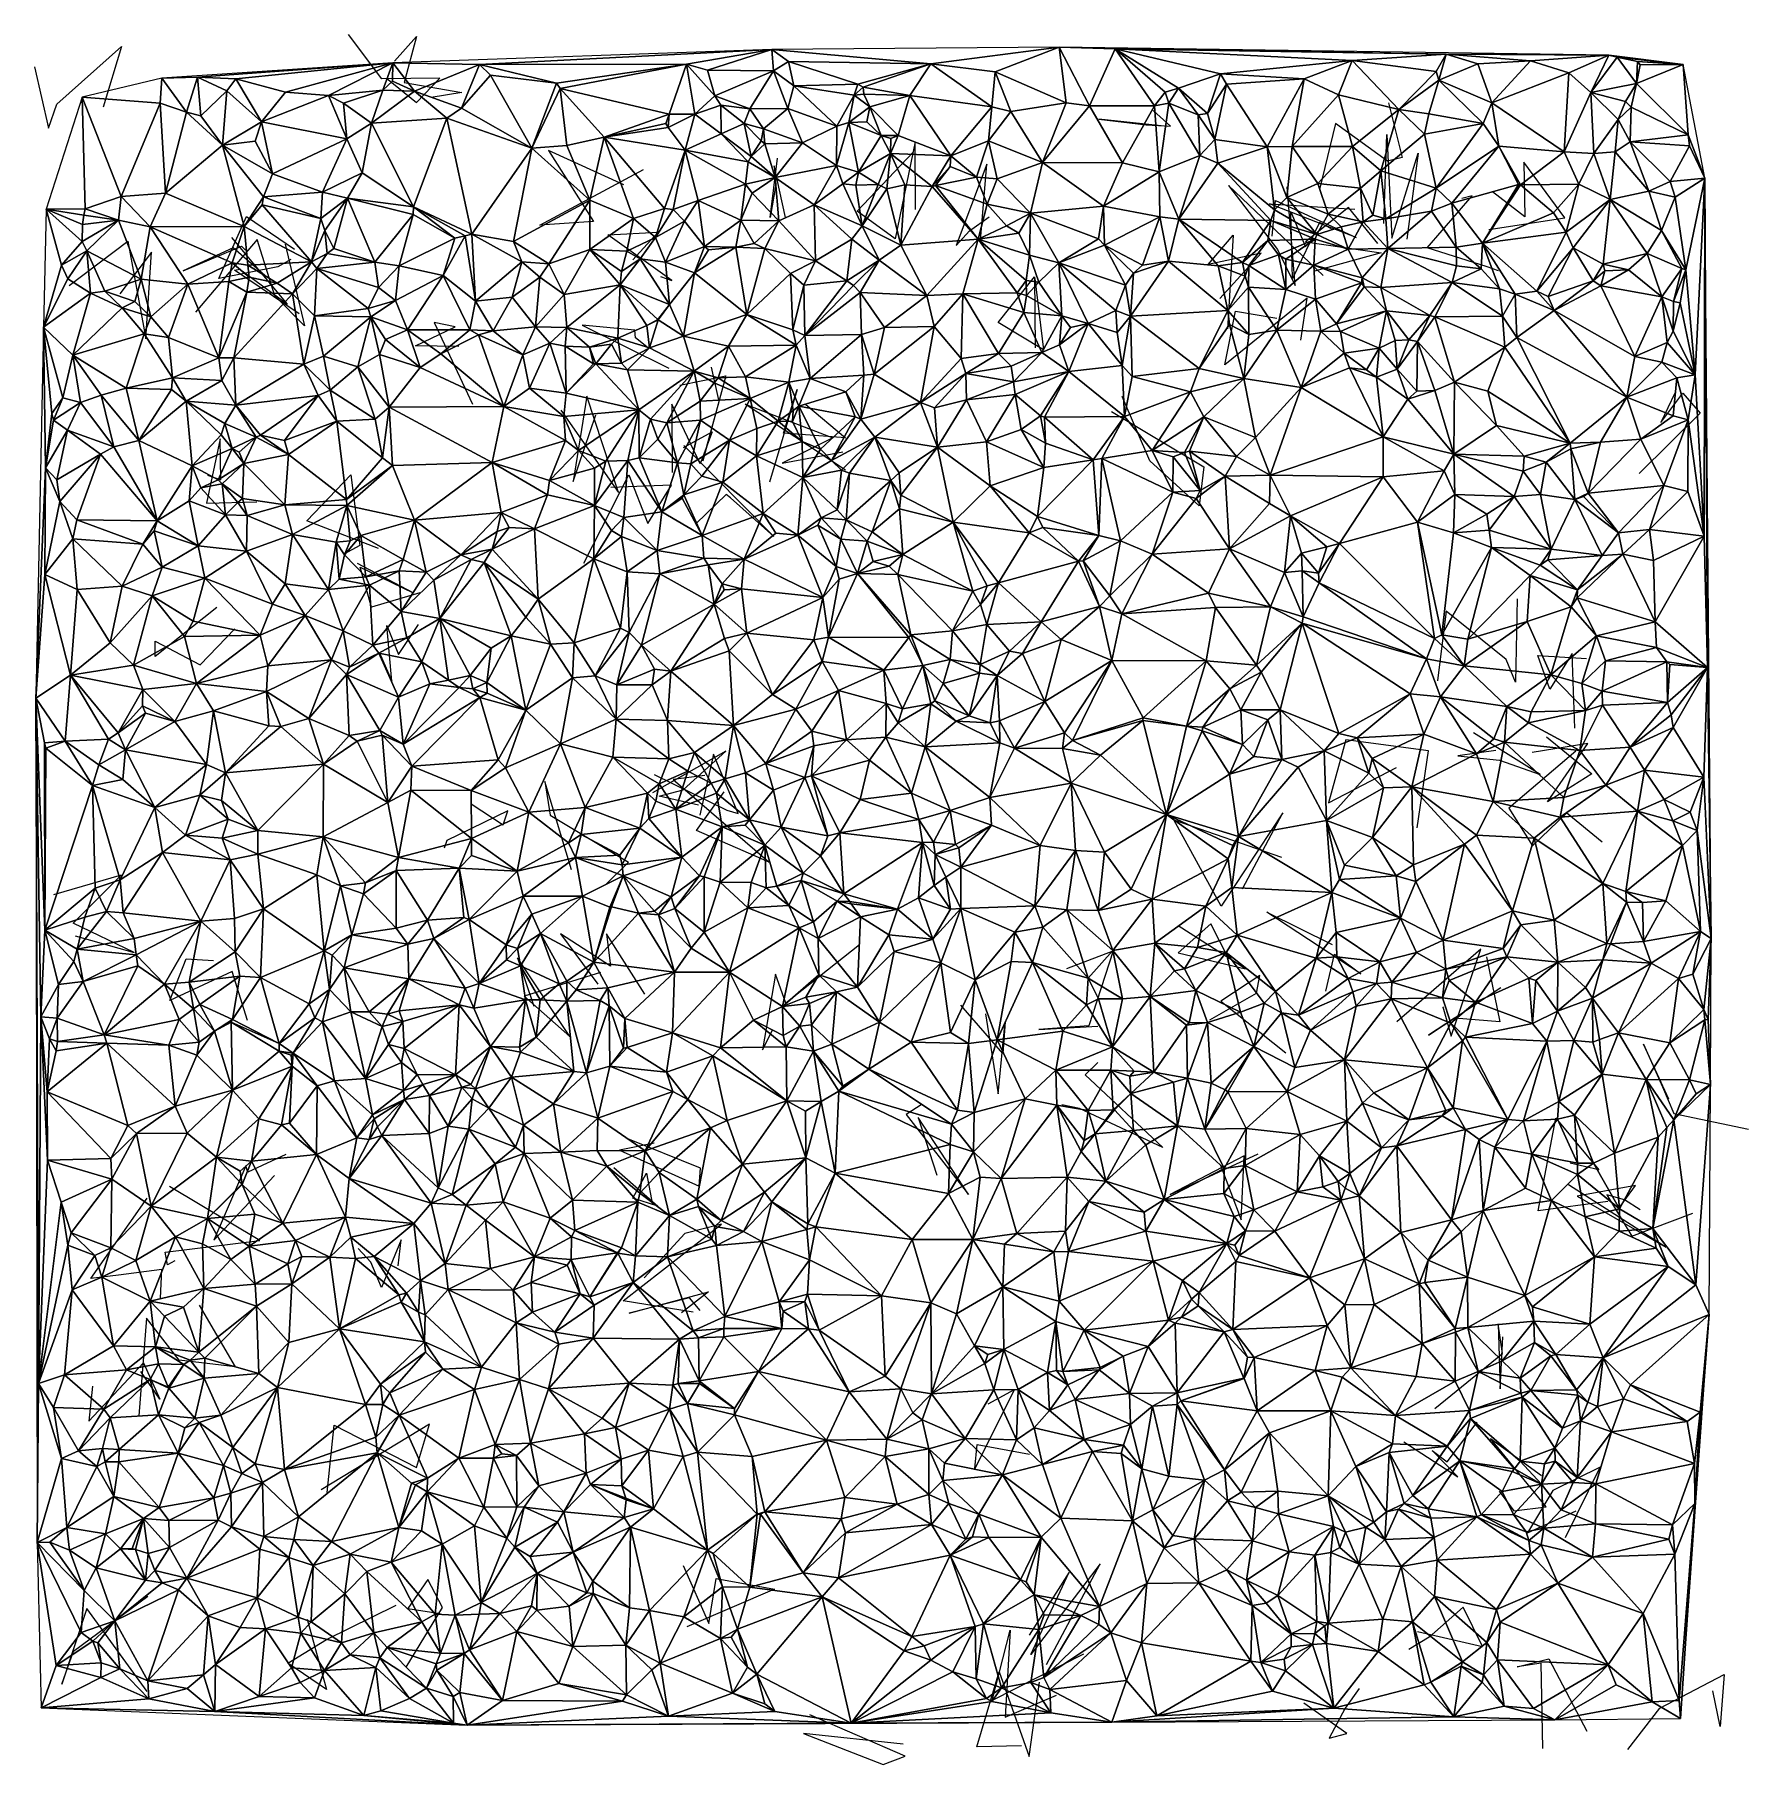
# Model space of a CAD drawing. Header units: metres. Extents: x -15 to 15.6, y -15.7 to 15.2.
import ezdxf

# ---------------------------------------------------------------- set-up
doc = ezdxf.new("R2010")
doc.units = ezdxf.units.M
doc.layers.add('CRACKS', color=1, linetype='Continuous')
doc.layers.add('STREET_MESH', color=7, linetype='Continuous')

msp = doc.modelspace()

# ---------------------------------------------------------------- linework, layer by layer
at = {"layer": 'CRACKS'}
for points in [[(-8.717, 14.43, 0.1), (-8.184, 13.994, 0.1), (-7.765, 14.428, 0.1), (-8.801, 14.421, 0.1), (-9.396, 15.21, 0.1)], [(-8.573, 14.733, 0.1), (-8.183, 15.177, 0.1), (-8.401, 14.354, 0.1), (-7.373, 14.173, 0.1), (-7.918, 14.083, 0.1)], [(-15.004, 14.634, 0.1), (-14.756, 13.536, 0.1), (-14.61, 13.964, 0.1), (-13.449, 14.998, 0.1), (-13.779, 13.915, 0.1)], [(9.185, 13.99, 0.1), (9.426, 13.012, 0.1), (9.166, 12.948, 0.1), (8.237, 13.622, 0.1), (7.95, 12.444, 0.1)], [(5.238, 13.57, 0.1), (4.011, 13.696, 0.1), (4.854, 13.598, 0.1), (5.288, 13.573, 0.1), (4.982, 13.851, 0.1)], [(9.102, 11.833, 0.1), (9.156, 13.422, 0.1), (9.244, 11.573, 0.1), (9.715, 13.091, 0.1), (9.513, 11.554, 0.1)], [(-4.477, 12.523, 0.1), (-5.82, 13.138, 0.1), (-5.017, 11.868, 0.1), (-5.976, 11.806, 0.1), (-4.123, 12.8, 0.1)], [(-1.59, 11.944, 0.1), (-1.792, 12.865, 0.1), (-1.764, 12.53, 0.1), (-1.863, 11.942, 0.1), (-1.731, 12.999, 0.1)], [(0.732, 12.086, 0.1), (0.728, 13.291, 0.1), (0.372, 11.561, 0.1), (-0.308, 12.054, 0.1), (0.694, 13.106, 0.1)], [(1.897, 11.532, 0.1), (2.009, 12.894, 0.1), (1.463, 11.441, 0.1), (1.698, 11.704, 0.1), (2.052, 11.952, 0.1)], [(10.977, 11.727, 0.1), (12.332, 11.935, 0.1), (11.602, 12.932, 0.1), (11.62, 11.952, 0.1), (11.04, 12.402, 0.1)], [(8.019, 10.907, 0.1), (6.326, 12.511, 0.1), (7.201, 11.372, 0.1), (7.516, 10.727, 0.1), (7.377, 12.49, 0.1)], [(7.108, 11.61, 0.1), (7.164, 12.246, 0.1), (8.607, 11.583, 0.1), (7.06, 12.187, 0.1), (8.585, 12.09, 0.1)], [(8.995, 11.475, 0.1), (8.467, 12.118, 0.1), (7.702, 11.506, 0.1), (9.055, 11.312, 0.1), (7.864, 10.984, 0.1)], [(11.148, 10.991, 0.1), (10.949, 11.062, 0.1), (9.878, 11.401, 0.1), (10.682, 12.329, 0.1), (10.497, 12.278, 0.1)], [(-10.424, 11.192, 0.1), (-10.658, 11.059, 0.1), (-11.715, 10.849, 0.1), (-11.22, 11.957, 0.1), (-10.359, 11.376, 0.1)], [(8.164, 11.74, 0.1), (7.95, 11.854, 0.1), (7.468, 10.851, 0.1), (7.437, 12.043, 0.1), (7.704, 11.415, 0.1)], [(-14.388, 10.725, 0.1), (-13.341, 11.52, 0.1), (-13.018, 9.774, 0.1), (-12.916, 11.323, 0.1), (-13.481, 10.58, 0.1)], [(-10.529, 11.464, 0.1), (-10.181, 10.003, 0.1), (-10.713, 10.542, 0.1), (-11.029, 11.547, 0.1), (-12.129, 10.252, 0.1)], [(-10.275, 10.222, 0.1), (-11.435, 11.002, 0.1), (-11.338, 11.017, 0.1), (-10.484, 10.39, 0.1), (-11.478, 11.583, 0.1)], [(-3.823, 10.887, 0.1), (-3.62, 10.815, 0.1), (-4.761, 11.63, 0.1), (-3.861, 11.68, 0.1), (-4.317, 11.182, 0.1)], [(6.17, 10.495, 0.1), (6.907, 11.305, 0.1), (5.964, 11.1, 0.1), (6.41, 11.627, 0.1), (6.31, 9.952, 0.1)], [(-10.893, 10.903, 0.1), (-11.459, 11.402, 0.1), (-12.35, 10.99, 0.1), (-11.308, 11.43, 0.1), (-11.238, 11.359, 0.1)], [(2.863, 10.851, 0.1), (3.019, 9.574, 0.1), (2.208, 10.067, 0.1), (2.86, 10.88, 0.1), (2.872, 9.613, 0.1)], [(7.621, 9.752, 0.1), (7.731, 10.502, 0.1), (6.263, 9.309, 0.1), (6.452, 10.268, 0.1), (7.187, 10.141, 0.1)], [(-7.425, 9.637, 0.1), (-8.197, 9.646, 0.1), (-7.488, 9.986, 0.1), (-7.863, 10.066, 0.1), (-7.179, 8.604, 0.1)], [(-4.065, 9.631, 0.1), (-4.268, 9.79, 0.1), (-4.279, 9.927, 0.1), (-5.224, 10.019, 0.1), (-3.674, 9.25, 0.1)], [(-3.475, 8.946, 0.1), (-2.654, 9.113, 0.1), (-3.067, 7.59, 0.1), (-2.775, 8.653, 0.1), (-2.91, 9.268, 0.1)], [(-5.601, 8.498, 0.1), (-4.57, 7.029, 0.1), (-5.139, 8.746, 0.1), (-5.38, 7.225, 0.1), (-4.979, 8.415, 0.1)], [(-1.225, 8.601, 0.1), (-0.517, 8.002, 0.1), (-1.625, 8.09, 0.1), (-1.381, 8.868, 0.1), (-1.873, 7.21, 0.1)], [(4.235, 8.473, 0.1), (5.888, 7.488, 0.1), (5.802, 6.786, 0.1), (4.923, 7.594, 0.1), (4.427, 8.742, 0.1)], [(14.302, 8.8, 0.1), (14.048, 8.277, 0.1), (14.442, 8.803, 0.1), (14.751, 8.442, 0.1), (13.662, 7.369, 0.1)], [(-3.413, 7.831, 0.1), (-2.901, 8.112, 0.1), (-3.113, 7.538, 0.1), (-3.62, 8.603, 0.1), (-3.616, 7.386, 0.1)], [(-0.515, 7.428, 0.1), (-2.307, 8.606, 0.1), (-0.741, 8.002, 0.1), (-1.648, 7.554, 0.1), (-0.562, 7.756, 0.1)], [(-11.913, 7.336, 0.1), (-11.679, 7.252, 0.1), (-11.687, 7.988, 0.1), (-11.933, 6.839, 0.1), (-11.032, 6.86, 0.1)], [(-3.408, 7.868, 0.1), (-1.798, 6.238, 0.1), (-2.57, 6.933, 0.1), (-2.649, 6.994, 0.1), (-3.186, 6.475, 0.1)], [(-8.862, 6.026, 0.1), (-10.141, 6.52, 0.1), (-9.353, 7.343, 0.1), (-9.196, 6.078, 0.1), (-9.48, 5.928, 0.1)], [(-5.192, 5.762, 0.1), (-4.39, 7.342, 0.1), (-4.047, 6.475, 0.1), (-3.628, 7.159, 0.1), (-4.708, 7.115, 0.1)], [(-8.122, 5.233, 0.1), (-8.986, 4.979, 0.1), (-9.187, 5.69, 0.1), (-8.24, 5.235, 0.1), (-9.234, 5.756, 0.1)], [(-11.751, 4.971, 0.1), (-12.848, 4.097, 0.1), (-12.85, 4.372, 0.1), (-12.048, 3.949, 0.1), (-11.424, 4.588, 0.1)], [(11.484, 5.126, 0.1), (11.452, 3.638, 0.1), (11.285, 4.045, 0.1), (10.212, 4.908, 0.1), (10.061, 3.662, 0.1)], [(-8.844, 4.163, 0.1), (-8.622, 3.658, 0.1), (-8.709, 4.652, 0.1), (-8.503, 4.135, 0.1), (-8.143, 4.667, 0.1)], [(12.513, 2.813, 0.1), (12.467, 4.152, 0.1), (12.068, 3.511, 0.1), (11.854, 4.115, 0.1), (12.724, 4.061, 0.1)], [(9.695, 1.036, 0.1), (9.9, 2.41, 0.1), (8.422, 2.608, 0.1), (8.113, 1.481, 0.1), (9.33, 2.113, 0.1)], [(11.102, 2.415, 0.1), (10.422, 2.32, 0.1), (11.166, 2.245, 0.1), (11.892, 1.99, 0.1), (10.703, 2.73, 0.1)], [(12.005, 2.663, 0.1), (12.817, 1.998, 0.1), (12.028, 1.5, 0.1), (12.747, 2.544, 0.1), (11.754, 2.383, 0.1)], [(-3.143, 1.44, 0.1), (-3.847, 1.6, 0.1), (-3.419, 1.714, 0.1), (-2.657, 2.407, 0.1), (-3.963, 1.661, 0.1)], [(-3.934, 1.989, 0.1), (-2.637, 1.35, 0.1), (-2.436, 1.291, 0.1), (-2.876, 2.35, 0.1), (-3.119, 1.263, 0.1)], [(12.532, 2.402, 0.1), (11.332, 1.386, 0.1), (11.757, 0.713, 0.1), (12.368, 1.303, 0.1), (13, 0.785, 0.1)], [(-5.41, 0.284, 0.1), (-5.889, 1.861, 0.1), (-5.793, 1.261, 0.1), (-4.393, 0.423, 0.1), (-4.79, 0.027, 0.1)], [(-3.029, 1.968, 0.1), (-3.596, 1.899, 0.1), (-1.883, 0.422, 0.1), (-3.176, 0.989, 0.1), (-2.683, 1.679, 0.1)], [(-7.206, 1.463, 0.1), (-6.63, 1.091, 0.1), (-6.549, 1.34, 0.1), (-7.64, 0.811, 0.1), (-7.689, 0.67, 0.1)], [(6.577, -0.056, 0.1), (7.295, 1.302, 0.1), (6.194, -0.365, 0.1), (5.348, 1.18, 0.1), (7.275, 0.512, 0.1)], [(-14.28, -0.898, 0.1), (-13.223, -1.191, 0.1), (-14.318, -0.669, 0.1), (-13.455, 0.187, 0.1), (-14.668, -0.161, 0.1)], [(8.067, -1.884, 0.1), (8.222, -1.22, 0.1), (8.692, -1.577, 0.1), (7.011, -0.474, 0.1), (8.18, -1.049, 0.1)], [(-4.1, -1.938, 0.1), (-4.785, -0.86, 0.1), (-4.717, -1.438, 0.1), (-5.61, -0.862, 0.1), (-4.94, -1.757, 0.1)], [(6.31, -1.267, 0.1), (6.01, -0.679, 0.1), (5.428, -1.2, 0.1), (6.627, -1.482, 0.1), (5.425, -0.714, 0.1)], [(-0.265, -1.054, 0.1), (-1.585, -2.096, 0.1), (-1.765, -1.579, 0.1), (-2.002, -2.931, 0.1), (-1.819, -2.58, 0.1)], [(3.435, -1.48, 0.1), (4.263, -1.165, 0.1), (3.829, -2.503, 0.1), (2.936, -2.567, 0.1), (3.989, -2.507, 0.1)], [(10.171, -2.187, 0.1), (10.157, -2.165, 0.1), (10.304, -2.691, 0.1), (10.837, -1.133, 0.1), (9.334, -2.43, 0.1)], [(-11.201, -2.407, 0.1), (-11.472, -1.535, 0.1), (-12.591, -2.049, 0.1), (-12.299, -1.304, 0.1), (-11.81, -1.333, 0.1)], [(-4.895, -1.55, 0.1), (-6.26, -1.973, 0.1), (-5.442, -2.693, 0.1), (-6.377, -1.288, 0.1), (-6.084, -2.152, 0.1)], [(10.934, -1.271, 0.1), (11.175, -2.431, 0.1), (10.361, -2.367, 0.1), (9.902, -2.672, 0.1), (11.19, -1.819, 0.1)], [(5.991, -2.399, 0.1), (6.825, -1.917, 0.1), (6.888, -1.605, 0.1), (6.187, -2.06, 0.1), (7.353, -2.988, 0.1)], [(1.982, -2.29, 0.1), (2.21, -3.72, 0.1), (2.337, -2.429, 0.1), (2.297, -3, 0.1), (1.544, -2.133, 0.1)], [(14.193, -3.814, 0.1), (13.741, -2.833, 0.1), (14.079, -3.592, 0.1), (14.281, -4.07, 0.1), (15.615, -4.348, 0.1)], [(3.991, -3.16, 0.1), (3.764, -3.378, 0.1), (5.153, -4.678, 0.1), (3.663, -3.982, 0.1), (3.351, -3.916, 0.1)], [(0.853, -3.902, 0.1), (0.565, -4.085, 0.1), (1.679, -5.515, 0.1), (0.781, -4.143, 0.1), (1.113, -5.173, 0.1)], [(13.106, -5.642, 0.1), (11.856, -5.809, 0.1), (12.172, -4.155, 0.1), (12.945, -5.079, 0.1), (12.432, -4.956, 0.1)], [(-3.938, -4.602, 0.1), (-4.557, -4.724, 0.1), (-3.134, -5.371, 0.1), (-3.106, -5.047, 0.1), (-4.436, -4.513, 0.1)], [(-10.513, -4.803, 0.1), (-11.195, -5.117, 0.1), (-11.232, -5.005, 0.1), (-11.801, -6.333, 0.1), (-10.72, -5.179, 0.1)], [(6.181, -4.995, 0.1), (6.55, -5.969, 0.1), (6.606, -4.828, 0.1), (5.283, -5.518, 0.1), (6.856, -4.788, 0.1)], [(-4.653, -5.034, 0.1), (-3.87, -5.728, 0.1), (-4.317, -5.584, 0.1), (-4.075, -5.139, 0.1), (-3.965, -5.702, 0.1)], [(-12.497, -6.7, 0.1), (-12.629, -6.774, 0.1), (-12.671, -6.545, 0.1), (-10.979, -6.34, 0.1), (-12.592, -5.372, 0.1)], [(13.278, -5.796, 0.1), (13.599, -5.358, 0.1), (12.557, -5.549, 0.1), (14.138, -6.459, 0.1), (12.402, -5.347, 0.1)], [(13.683, -5.794, 0.1), (13.403, -5.612, 0.1), (13.086, -5.521, 0.1), (13.533, -6.264, 0.1), (14.621, -5.852, 0.1)], [(-12.753, -7.368, 0.1), (-12.729, -6.855, 0.1), (-13.508, -6.956, 0.1), (-13.999, -7.021, 0.1), (-12.994, -5.58, 0.1)], [(-3.239, -7.62, 0.1), (-4.491, -7.415, 0.1), (-2.731, -6.049, 0.1), (-3.389, -6.215, 0.1), (-4.115, -7.009, 0.1)], [(-8.511, -6.791, 0.1), (-8.454, -6.327, 0.1), (-8.805, -7.177, 0.1), (-8.998, -6.724, 0.1), (-9.224, -6.485, 0.1)], [(-3.114, -7.592, 0.1), (-3.304, -7.361, 0.1), (-4.38, -7.636, 0.1), (-2.964, -7.255, 0.1), (-3.445, -7.629, 0.1)], [(-12.066, -7.494, 0.1), (-11.418, -8.598, 0.1), (-12.424, -8.479, 0.1), (-13.006, -7.725, 0.1), (-13.142, -9.475, 0.1)], [(10.011, -9.341, 0.1), (11.223, -8.356, 0.1), (11.142, -7.828, 0.1), (11.178, -8.989, 0.1), (11.229, -8.06, 0.1)], [(-13.968, -8.941, 0.1), (-14.036, -9.566, 0.1), (-13.058, -8.523, 0.1), (-12.769, -9.172, 0.1), (-13.109, -8.678, 0.1)], [(2.034, -9.26, 0.1), (2.502, -9.002, 0.1), (1.794, -10.414, 0.1), (1.837, -9.986, 0.1), (2.773, -10.157, 0.1)], [(-9.779, -10.841, 0.1), (-9.651, -9.641, 0.1), (-8.181, -10.393, 0.1), (-7.948, -9.623, 0.1), (-9.884, -10.794, 0.1)], [(9.46, -9.939, 0.1), (10.422, -10.564, 0.1), (9.965, -10.089, 0.1), (10.234, -10.297, 0.1), (10.771, -9.588, 0.1)], [(11.16, -10.817, 0.1), (11.423, -11.173, 0.1), (12.002, -11.1, 0.1), (11.009, -9.876, 0.1), (11.918, -10.538, 0.1)], [(12.344, -11.649, 0.1), (12.965, -10.389, 0.1), (12.123, -10.808, 0.1), (11.668, -11.566, 0.1), (12.539, -11.17, 0.1)], [(-3.417, -12.144, 0.1), (-2.957, -13.183, 0.1), (-2.829, -12.382, 0.1), (-1.784, -12.572, 0.1), (-3.351, -13.241, 0.1)], [(3.073, -13.918, 0.1), (4.034, -12.115, 0.1), (2.795, -13.736, 0.1), (3.481, -12.266, 0.1), (2.762, -13.393, 0.1)], [(-8.366, -13.964, 0.1), (-7.718, -12.897, 0.1), (-7.981, -12.398, 0.1), (-8.334, -12.918, 0.1), (-7.759, -13.005, 0.1)], [(-12.996, -14.399, 0.1), (-14.07, -12.913, 0.1), (-14.516, -14.268, 0.1), (-14.312, -13.676, 0.1), (-12.981, -12.694, 0.1)], [(-10.134, -13.108, 0.1), (-9.79, -14.362, 0.1), (-10.479, -13.895, 0.1), (-9.792, -13.472, 0.1), (-8.542, -12.858, 0.1)], [(9.704, -13.326, 0.1), (10.864, -13.597, 0.1), (10.519, -12.89, 0.1), (9.912, -13.427, 0.1), (9.546, -13.649, 0.1)], [(3.738, -13.734, 0.1), (2.104, -14.558, 0.1), (2.428, -13.302, 0.1), (2.335, -14.855, 0.1), (3.252, -14.462, 0.1)], [(11.941, -15.416, 0.1), (11.915, -13.894, 0.1), (11.486, -13.959, 0.1), (12.052, -13.814, 0.1), (12.73, -15.11, 0.1)], [(2.63, -15.368, 0.1), (1.829, -15.387, 0.1), (2.228, -14.05, 0.1), (2.765, -15.558, 0.1), (2.95, -14.234, 0.1)], [(13.461, -15.434, 0.1), (14.034, -14.697, 0.1), (15.181, -14.097, 0.1), (15.108, -15.022, 0.1), (14.977, -14.386, 0.1)], [(8.662, -14.342, 0.1), (8.413, -14.697, 0.1), (8.122, -15.232, 0.1), (8.443, -15.148, 0.1), (7.674, -14.607, 0.1)], [(0.516, -15.341, 0.1), (-1.268, -15.151, 0.1), (0.157, -15.701, 0.1), (0.549, -15.556, 0.1), (-1.156, -14.817, 0.1)]]:
    msp.add_polyline3d(points, dxfattribs=at)
at = {"layer": 'STREET_MESH'}
for points in [[(-1.833, 14.944), (-8.603, 14.705), (-7.055, 14.678)], [(-3.355, 14.68), (-1.833, 14.944), (-7.055, 14.678)], [(-2.984, 14.575), (-1.833, 14.944), (-3.355, 14.68)], [(-1.802, 14.561), (-1.833, 14.944), (-2.984, 14.575)], [(3.303, 14.983), (-1.833, 14.944), (1.007, 14.687)], [(-1.833, 14.944), (-1.537, 14.728), (1.007, 14.687)], [(-1.833, 14.944), (-1.802, 14.561), (-1.537, 14.728)], [(2.159, 14.546), (3.303, 14.983), (1.007, 14.687)], [(3.425, 13.993), (3.303, 14.983), (2.159, 14.546)], [(3.303, 14.983), (3.842, 13.935), (4.304, 14.953)], [(3.303, 14.983), (4.304, 14.953), (10.213, 14.857)], [(13.122, 14.841), (3.303, 14.983), (10.213, 14.857)], [(3.303, 14.983), (3.425, 13.993), (3.842, 13.935)], [(3.842, 13.935), (5.005, 13.936), (4.304, 14.953)], [(4.304, 14.953), (8.538, 14.749), (10.213, 14.857)], [(6.182, 14.51), (8.538, 14.749), (4.304, 14.953)], [(5.434, 14.25), (6.182, 14.51), (4.304, 14.953)], [(5.005, 13.936), (5.195, 14.181), (4.304, 14.953)], [(5.195, 14.181), (5.434, 14.25), (4.304, 14.953)], [(8.538, 14.749), (10.038, 14.551), (10.213, 14.857)], [(10.038, 14.551), (10.086, 14.395), (10.213, 14.857)], [(10.086, 14.395), (10.783, 14.69), (10.213, 14.857)], [(11.719, 14.741), (13.122, 14.841), (10.213, 14.857)], [(10.783, 14.69), (11.719, 14.741), (10.213, 14.857)], [(13.122, 14.841), (11.719, 14.741), (12.406, 14.528)], [(12.797, 14.173), (13.122, 14.841), (12.406, 14.528)], [(12.797, 14.173), (13.271, 14.809), (13.122, 14.841)], [(13.122, 14.841), (13.271, 14.809), (14.449, 14.673)], [(-12.732, 14.433), (-12.091, 14.447), (-8.603, 14.705)], [(-8.603, 14.705), (-12.091, 14.447), (-11.407, 14.421)], [(-10.524, 14.182), (-8.603, 14.705), (-11.407, 14.421)], [(-10.524, 14.182), (-9.755, 14.12), (-8.603, 14.705)], [(-9.755, 14.12), (-8.782, 14.217), (-8.603, 14.705)], [(-8.782, 14.217), (-8.608, 14.379), (-8.603, 14.705)], [(-8.608, 14.379), (-8.218, 14.198), (-8.603, 14.705)], [(-8.603, 14.705), (-8.218, 14.198), (-7.055, 14.678)], [(-8.218, 14.198), (-7.38, 13.897), (-7.055, 14.678)], [(-7.055, 14.678), (-7.38, 13.897), (-6.858, 14.484)], [(-5.678, 14.339), (-3.355, 14.68), (-7.055, 14.678)], [(-5.678, 14.339), (-7.055, 14.678), (-6.858, 14.484)], [(-5.678, 14.339), (-5.616, 14.248), (-3.355, 14.68)], [(-5.616, 14.248), (-3.667, 13.785), (-3.355, 14.68)], [(-3.667, 13.785), (-3.207, 13.786), (-3.355, 14.68)], [(-2.85, 14.114), (-2.984, 14.575), (-3.355, 14.68)], [(-3.207, 13.786), (-2.85, 14.114), (-3.355, 14.68)], [(-2.85, 14.114), (-1.802, 14.561), (-2.984, 14.575)], [(-1.802, 14.561), (-2.85, 14.114), (-2.228, 13.88)], [(-1.546, 13.889), (-1.802, 14.561), (-2.228, 13.88)], [(-1.802, 14.561), (-1.44, 14.296), (-1.537, 14.728)], [(-1.802, 14.561), (-1.546, 13.889), (-1.44, 14.296)], [(-1.537, 14.728), (-0.298, 14.325), (1.007, 14.687)], [(-1.44, 14.296), (-0.298, 14.325), (-1.537, 14.728)], [(-0.298, 14.325), (-0.199, 14.27), (1.007, 14.687)], [(-0.199, 14.27), (0.634, 14.119), (1.007, 14.687)], [(0.634, 14.119), (2.097, 13.917), (1.007, 14.687)], [(2.097, 13.917), (2.159, 14.546), (1.007, 14.687)], [(2.097, 13.917), (2.437, 13.836), (2.159, 14.546)], [(2.437, 13.836), (3.425, 13.993), (2.159, 14.546)], [(8.538, 14.749), (6.182, 14.51), (7.679, 14.419)], [(8.289, 14.135), (8.538, 14.749), (7.679, 14.419)], [(8.289, 14.135), (9.368, 13.87), (8.538, 14.749)], [(9.368, 13.87), (10.038, 14.551), (8.538, 14.749)], [(10.086, 14.395), (10.038, 14.551), (9.368, 13.87)], [(10.783, 14.69), (10.086, 14.395), (11.028, 13.988)], [(11.719, 14.741), (10.783, 14.69), (11.028, 13.988)], [(11.719, 14.741), (11.028, 13.988), (12.406, 14.528)], [(11.028, 13.988), (12.322, 13.114), (12.406, 14.528)], [(12.322, 13.114), (12.797, 14.173), (12.406, 14.528)], [(13.613, 14.335), (13.271, 14.809), (12.797, 14.173)], [(13.271, 14.809), (13.613, 14.335), (13.632, 14.726)], [(13.271, 14.809), (13.632, 14.726), (14.449, 14.673)], [(13.632, 14.726), (13.613, 14.335), (13.683, 14.668)], [(13.683, 14.668), (13.613, 14.335), (14.449, 14.673)], [(13.613, 14.335), (14.537, 13.418), (14.449, 14.673)], [(13.632, 14.726), (13.683, 14.668), (14.449, 14.673)], [(14.537, 13.418), (14.838, 12.644), (14.449, 14.673)], [(-12.758, 13.985), (-12.732, 14.433), (-14.155, 14.089)], [(-12.758, 13.985), (-12.291, 13.825), (-12.732, 14.433)], [(-12.291, 13.825), (-12.091, 14.447), (-12.732, 14.433)], [(-12.291, 13.825), (-12.033, 13.759), (-12.091, 14.447)], [(-11.407, 14.421), (-12.091, 14.447), (-11.572, 14.202)], [(-12.091, 14.447), (-12.033, 13.759), (-11.572, 14.202)], [(-10.951, 13.652), (-11.407, 14.421), (-11.572, 14.202)], [(-10.951, 13.652), (-10.524, 14.182), (-11.407, 14.421)], [(-8.218, 14.198), (-8.608, 14.379), (-8.782, 14.217)], [(-7.38, 13.897), (-6.122, 13.18), (-6.858, 14.484)], [(-6.122, 13.18), (-5.678, 14.339), (-6.858, 14.484)], [(-5.616, 14.248), (-5.678, 14.339), (-6.122, 13.18)], [(-5.493, 13.229), (-5.616, 14.248), (-6.122, 13.18)], [(-5.616, 14.248), (-5.493, 13.229), (-4.83, 13.376)], [(-3.667, 13.785), (-5.616, 14.248), (-4.83, 13.376)], [(-1.546, 13.889), (-0.672, 13.573), (-1.44, 14.296)], [(-0.298, 14.325), (-1.44, 14.296), (-0.36, 14.125)], [(-1.44, 14.296), (-0.672, 13.573), (-0.36, 14.125)], [(-0.199, 14.27), (-0.298, 14.325), (-0.36, 14.125)], [(-0.192, 14.147), (-0.199, 14.27), (-0.36, 14.125)], [(-0.199, 14.27), (-0.192, 14.147), (0.634, 14.119)], [(5.434, 14.25), (5.195, 14.181), (5.262, 13.985)], [(5.785, 13.777), (5.434, 14.25), (5.262, 13.985)], [(5.434, 14.25), (5.948, 13.797), (6.182, 14.51)], [(5.434, 14.25), (5.785, 13.777), (5.948, 13.797)], [(5.948, 13.797), (6.29, 14.323), (6.182, 14.51)], [(6.084, 13.334), (6.29, 14.323), (5.948, 13.797)], [(6.29, 14.323), (6.084, 13.334), (7.017, 13.206)], [(6.182, 14.51), (6.29, 14.323), (7.679, 14.419)], [(6.29, 14.323), (7.017, 13.206), (7.679, 14.419)], [(7.017, 13.206), (7.465, 13.209), (7.679, 14.419)], [(7.465, 13.209), (8.289, 14.135), (7.679, 14.419)], [(9.907, 13.792), (10.086, 14.395), (9.368, 13.87)], [(10.086, 14.395), (9.907, 13.792), (10.875, 13.618)], [(10.086, 14.395), (10.875, 13.618), (11.028, 13.988)], [(13.613, 14.335), (12.797, 14.173), (13.418, 14.015)], [(13.519, 13.915), (13.613, 14.335), (13.418, 14.015)], [(13.613, 14.335), (13.519, 13.915), (14.537, 13.418)], [(-14.798, 12.089), (-14.1, 12.097), (-14.155, 14.089)], [(-14.1, 12.097), (-13.46, 12.314), (-14.155, 14.089)], [(-13.46, 12.314), (-12.758, 13.985), (-14.155, 14.089)], [(-12.664, 12.377), (-12.758, 13.985), (-13.46, 12.314)], [(-12.291, 13.825), (-12.758, 13.985), (-12.664, 12.377)], [(-12.033, 13.759), (-11.649, 13.231), (-11.572, 14.202)], [(-11.649, 13.231), (-10.951, 13.652), (-11.572, 14.202)], [(-9.755, 14.12), (-10.524, 14.182), (-10.951, 13.652)], [(-9.423, 13.349), (-9.755, 14.12), (-10.951, 13.652)], [(-9.755, 14.12), (-9.485, 13.982), (-8.782, 14.217)], [(-9.423, 13.349), (-9.485, 13.982), (-9.755, 14.12)], [(-9.485, 13.982), (-8.986, 13.627), (-8.782, 14.217)], [(-9.485, 13.982), (-9.423, 13.349), (-8.986, 13.627)], [(-8.986, 13.627), (-8.218, 14.198), (-8.782, 14.217)], [(-8.218, 14.198), (-8.986, 13.627), (-7.642, 13.718)], [(-7.38, 13.897), (-8.218, 14.198), (-7.642, 13.718)], [(-2.85, 14.114), (-3.207, 13.786), (-2.742, 13.95)], [(-3.207, 13.786), (-2.738, 13.437), (-2.742, 13.95)], [(-2.228, 13.88), (-2.85, 14.114), (-2.742, 13.95)], [(-2.325, 13.622), (-2.228, 13.88), (-2.742, 13.95)], [(-2.738, 13.437), (-2.325, 13.622), (-2.742, 13.95)], [(-0.672, 13.573), (-0.457, 13.639), (-0.36, 14.125)], [(-0.457, 13.639), (-0.079, 13.917), (-0.36, 14.125)], [(-0.457, 13.639), (-0.136, 13.649), (-0.079, 13.917)], [(-0.079, 13.917), (-0.192, 14.147), (-0.36, 14.125)], [(-0.192, 14.147), (-0.079, 13.917), (0.634, 14.119)], [(-0.079, 13.917), (-0.136, 13.649), (0.122, 13.406)], [(-0.079, 13.917), (0.426, 13.407), (0.634, 14.119)], [(-0.079, 13.917), (0.122, 13.406), (0.426, 13.407)], [(0.426, 13.407), (1.365, 13.043), (0.634, 14.119)], [(1.365, 13.043), (2.097, 13.917), (0.634, 14.119)], [(2.037, 13.309), (2.097, 13.917), (1.365, 13.043)], [(2.097, 13.917), (2.037, 13.309), (2.437, 13.836)], [(3, 12.922), (3.425, 13.993), (2.437, 13.836)], [(3.425, 13.993), (3, 12.922), (3.842, 13.935)], [(3.842, 13.935), (3, 12.922), (4.433, 12.92)], [(5.005, 13.936), (3.842, 13.935), (4.433, 12.92)], [(5.088, 12.76), (5.005, 13.936), (4.433, 12.92)], [(5.262, 13.985), (5.195, 14.181), (5.005, 13.936)], [(5.262, 13.985), (5.005, 13.936), (5.088, 12.76)], [(5.815, 13.049), (5.262, 13.985), (5.088, 12.76)], [(5.815, 13.049), (5.785, 13.777), (5.262, 13.985)], [(8.289, 14.135), (7.465, 13.209), (8.541, 13.208)], [(9.368, 13.87), (8.289, 14.135), (8.541, 13.208)], [(11.028, 13.988), (10.875, 13.618), (11.157, 13.216)], [(12.322, 13.114), (11.028, 13.988), (11.157, 13.216)], [(12.797, 14.173), (12.322, 13.114), (12.854, 13.085)], [(13.289, 13.694), (12.797, 14.173), (12.854, 13.085)], [(12.797, 14.173), (13.289, 13.694), (13.418, 14.015)], [(13.289, 13.694), (13.519, 13.915), (13.418, 14.015)], [(13.519, 13.915), (13.289, 13.694), (13.505, 13.294)], [(14.537, 13.418), (13.519, 13.915), (13.505, 13.294)], [(-11.649, 13.231), (-12.291, 13.825), (-12.664, 12.377)], [(-12.291, 13.825), (-11.649, 13.231), (-12.033, 13.759)], [(-10.951, 13.652), (-11.649, 13.231), (-11.065, 13.305)], [(-10.951, 13.652), (-11.065, 13.305), (-10.756, 12.723)], [(-9.423, 13.349), (-10.951, 13.652), (-10.756, 12.723)], [(-8.986, 13.627), (-9.423, 13.349), (-9.154, 12.741)], [(-8.235, 12.131), (-8.986, 13.627), (-9.154, 12.741)], [(-8.986, 13.627), (-8.235, 12.131), (-7.642, 13.718)], [(-8.235, 12.131), (-7.191, 11.646), (-7.642, 13.718)], [(-6.122, 13.18), (-7.38, 13.897), (-7.642, 13.718)], [(-7.191, 11.646), (-6.122, 13.18), (-7.642, 13.718)], [(-3.727, 13.621), (-3.667, 13.785), (-4.83, 13.376)], [(-3.682, 13.549), (-3.727, 13.621), (-4.83, 13.376)], [(-3.727, 13.621), (-3.682, 13.549), (-3.667, 13.785)], [(-3.667, 13.785), (-3.682, 13.549), (-3.207, 13.786)], [(-3.207, 13.786), (-3.682, 13.549), (-3.381, 13.144)], [(-2.738, 13.437), (-3.207, 13.786), (-3.381, 13.144)], [(-2.325, 13.622), (-2.738, 13.437), (-2.205, 13.03)], [(-2.325, 13.622), (-1.98, 13.526), (-2.228, 13.88)], [(-2.325, 13.622), (-2.024, 13.313), (-1.98, 13.526)], [(-2.024, 13.313), (-2.325, 13.622), (-2.205, 13.03)], [(-1.98, 13.526), (-1.546, 13.889), (-2.228, 13.88)], [(-1.546, 13.889), (-1.98, 13.526), (-1.283, 13.275)], [(-0.672, 13.573), (-1.546, 13.889), (-1.283, 13.275)], [(-0.285, 12.754), (-0.457, 13.639), (-0.677, 12.872)], [(-0.457, 13.639), (-0.672, 13.573), (-0.677, 12.872)], [(-0.136, 13.649), (-0.457, 13.639), (0.122, 13.406)], [(0.122, 13.406), (-0.457, 13.639), (-0.285, 12.754)], [(2.037, 13.309), (3, 12.922), (2.437, 13.836)], [(5.785, 13.777), (6.084, 13.334), (5.948, 13.797)], [(5.785, 13.777), (5.815, 13.049), (6.084, 13.334)], [(9.046, 12.776), (9.368, 13.87), (8.541, 13.208)], [(9.368, 13.87), (9.046, 12.776), (9.828, 13.431)], [(9.907, 13.792), (9.368, 13.87), (9.828, 13.431)], [(10.875, 13.618), (9.907, 13.792), (9.828, 13.431)], [(10.035, 12.464), (10.875, 13.618), (9.828, 13.431)], [(10.875, 13.618), (10.035, 12.464), (11.157, 13.216)], [(13.234, 13.117), (13.289, 13.694), (12.854, 13.085)], [(13.289, 13.694), (13.234, 13.117), (13.505, 13.294)], [(-11.065, 13.305), (-11.649, 13.231), (-10.756, 12.723)], [(-9.862, 12.391), (-9.423, 13.349), (-10.756, 12.723)], [(-9.423, 13.349), (-9.862, 12.391), (-9.154, 12.741)], [(-5.493, 13.229), (-5.086, 12.253), (-4.83, 13.376)], [(-5.086, 12.253), (-4.306, 11.922), (-4.83, 13.376)], [(-3.381, 13.144), (-3.682, 13.549), (-4.83, 13.376)], [(-3.748, 12.102), (-3.381, 13.144), (-4.83, 13.376)], [(-4.306, 11.922), (-3.748, 12.102), (-4.83, 13.376)], [(-2.258, 12.934), (-2.738, 13.437), (-3.381, 13.144)], [(-2.738, 13.437), (-2.258, 12.934), (-2.205, 13.03)], [(-1.957, 13.257), (-2.024, 13.313), (-2.205, 13.03)], [(-2.024, 13.313), (-1.957, 13.257), (-1.98, 13.526)], [(-1.98, 13.526), (-1.957, 13.257), (-1.283, 13.275)], [(-0.677, 12.872), (-0.672, 13.573), (-1.283, 13.275)], [(0.122, 13.406), (-0.285, 12.754), (0.289, 13.084)], [(0.122, 13.406), (0.296, 13.35), (0.426, 13.407)], [(0.296, 13.35), (0.122, 13.406), (0.289, 13.084)], [(1.365, 13.043), (0.426, 13.407), (0.289, 13.084)], [(0.426, 13.407), (0.296, 13.35), (0.289, 13.084)], [(2.037, 13.309), (1.365, 13.043), (1.825, 12.661)], [(2.037, 13.309), (1.825, 12.661), (2.191, 12.633)], [(3, 12.922), (2.037, 13.309), (2.191, 12.633)], [(6.084, 13.334), (5.815, 13.049), (6.133, 12.913)], [(6.084, 13.334), (6.133, 12.913), (7.017, 13.206)], [(9.046, 12.776), (10.035, 12.464), (9.828, 13.431)], [(13.234, 13.117), (13.834, 12.409), (13.505, 13.294)], [(14.563, 13.224), (14.537, 13.418), (13.505, 13.294)], [(13.834, 12.409), (14.215, 12.586), (13.505, 13.294)], [(14.215, 12.586), (14.563, 13.224), (13.505, 13.294)], [(14.537, 13.418), (14.563, 13.224), (14.838, 12.644)], [(-11.263, 11.783), (-11.649, 13.231), (-12.664, 12.377)], [(-10.917, 12.308), (-11.649, 13.231), (-11.263, 11.783)], [(-11.649, 13.231), (-10.917, 12.308), (-10.756, 12.723)], [(-6.122, 13.18), (-7.191, 11.646), (-6.447, 11.512)], [(-5.086, 12.253), (-6.122, 13.18), (-6.447, 11.512)], [(-5.086, 12.253), (-5.493, 13.229), (-6.122, 13.18)], [(-3.748, 12.102), (-3.595, 12.085), (-3.381, 13.144)], [(-3.381, 13.144), (-3.595, 12.085), (-3.151, 12.243)], [(-2.304, 12.535), (-3.381, 13.144), (-3.151, 12.243)], [(-2.304, 12.535), (-2.258, 12.934), (-3.381, 13.144)], [(-2.258, 12.934), (-1.772, 12.658), (-2.205, 13.03)], [(-1.772, 12.658), (-1.957, 13.257), (-2.205, 13.03)], [(-1.957, 13.257), (-1.772, 12.658), (-1.283, 13.275)], [(-1.772, 12.658), (-0.677, 12.872), (-1.283, 13.275)], [(-0.285, 12.754), (0.068, 12.53), (0.289, 13.084)], [(0.068, 12.53), (0.22, 12.453), (0.289, 13.084)], [(0.22, 12.453), (0.546, 12.524), (0.289, 13.084)], [(1.031, 12.494), (1.365, 13.043), (0.289, 13.084)], [(0.546, 12.524), (1.031, 12.494), (0.289, 13.084)], [(1.354, 12.85), (1.365, 13.043), (1.031, 12.494)], [(1.365, 13.043), (1.354, 12.85), (1.825, 12.661)], [(5.815, 13.049), (5.088, 12.76), (5.437, 11.911)], [(6.133, 12.913), (5.815, 13.049), (5.437, 11.911)], [(6.133, 12.913), (7.146, 12.077), (7.017, 13.206)], [(7.367, 12.299), (7.465, 13.209), (7.017, 13.206)], [(7.146, 12.077), (7.367, 12.299), (7.017, 13.206)], [(7.923, 12.549), (7.465, 13.209), (7.367, 12.299)], [(7.465, 13.209), (7.923, 12.549), (8.541, 13.208)], [(7.923, 12.549), (8.682, 12.464), (8.541, 13.208)], [(8.682, 12.464), (9.046, 12.776), (8.541, 13.208)], [(10.035, 12.464), (10.318, 12.196), (11.157, 13.216)], [(10.318, 12.196), (11.506, 12.529), (11.157, 13.216)], [(11.543, 12.525), (12.322, 13.114), (11.157, 13.216)], [(11.506, 12.529), (11.543, 12.525), (11.157, 13.216)], [(12.322, 13.114), (11.543, 12.525), (12.587, 12.539)], [(12.854, 13.085), (12.322, 13.114), (12.587, 12.539)], [(13.147, 12.263), (12.854, 13.085), (12.587, 12.539)], [(13.147, 12.263), (13.234, 13.117), (12.854, 13.085)], [(13.234, 13.117), (13.147, 12.263), (13.834, 12.409)], [(14.563, 13.224), (14.215, 12.586), (14.838, 12.644)], [(-10.917, 12.308), (-9.862, 12.391), (-10.756, 12.723)], [(-9.862, 12.391), (-9.415, 12.284), (-9.154, 12.741)], [(-9.415, 12.284), (-8.235, 12.131), (-9.154, 12.741)], [(-2.258, 12.934), (-2.304, 12.535), (-1.772, 12.658)], [(-1.772, 12.658), (-1.077, 12.169), (-0.677, 12.872)], [(-1.077, 12.169), (-0.564, 12.545), (-0.677, 12.872)], [(-0.564, 12.545), (-0.285, 12.754), (-0.677, 12.872)], [(-0.564, 12.545), (-0.33, 12.52), (-0.285, 12.754)], [(-0.33, 12.52), (0.068, 12.53), (-0.285, 12.754)], [(1.093, 12.512), (1.354, 12.85), (1.031, 12.494)], [(1.354, 12.85), (1.093, 12.512), (1.825, 12.661)], [(2.79, 12.016), (3, 12.922), (2.191, 12.633)], [(3, 12.922), (2.79, 12.016), (4.092, 12.143)], [(3, 12.922), (4.092, 12.143), (4.433, 12.92)], [(4.092, 12.143), (5.088, 12.76), (4.433, 12.92)], [(5.101, 11.955), (5.088, 12.76), (4.092, 12.143)], [(5.088, 12.76), (5.101, 11.955), (5.437, 11.911)], [(7.083, 11.887), (6.133, 12.913), (5.437, 11.911)], [(7.083, 11.887), (7.146, 12.077), (6.133, 12.913)], [(8.682, 12.464), (8.907, 11.982), (9.046, 12.776)], [(8.907, 11.982), (9.139, 11.916), (9.046, 12.776)], [(9.139, 11.916), (10.035, 12.464), (9.046, 12.776)], [(-12.941, 11.772), (-12.664, 12.377), (-13.46, 12.314)], [(-11.263, 11.783), (-12.664, 12.377), (-12.941, 11.772)], [(-9.862, 12.391), (-10.917, 12.308), (-9.89, 11.925)], [(-9.415, 12.284), (-9.862, 12.391), (-9.89, 11.925)], [(-2.384, 11.896), (-2.304, 12.535), (-3.151, 12.243)], [(-2.384, 11.896), (-2.182, 12.376), (-2.304, 12.535)], [(-2.182, 12.376), (-2.384, 11.896), (-1.709, 11.881)], [(-2.304, 12.535), (-2.182, 12.376), (-1.772, 12.658)], [(-2.182, 12.376), (-1.709, 11.881), (-1.772, 12.658)], [(-1.772, 12.658), (-1.709, 11.881), (-1.077, 12.169)], [(-0.216, 11.79), (-0.564, 12.545), (-1.077, 12.169)], [(-0.564, 12.545), (-0.216, 11.79), (-0.33, 12.52)], [(-0.33, 12.52), (-0.216, 11.79), (0.068, 12.53)], [(0.068, 12.53), (-0.216, 11.79), (0.22, 12.453)], [(-0.216, 11.79), (0.474, 11.445), (0.22, 12.453)], [(0.474, 11.445), (0.546, 12.524), (0.22, 12.453)], [(0.546, 12.524), (0.474, 11.445), (1.031, 12.494)], [(0.474, 11.445), (1.855, 11.551), (1.031, 12.494)], [(1.855, 11.551), (1.093, 12.512), (1.031, 12.494)], [(1.093, 12.512), (2.013, 12.182), (1.825, 12.661)], [(1.855, 11.551), (2.013, 12.182), (1.093, 12.512)], [(1.825, 12.661), (2.013, 12.182), (2.191, 12.633)], [(2.013, 12.182), (2.79, 12.016), (2.191, 12.633)], [(8.106, 12.003), (7.923, 12.549), (7.367, 12.299)], [(7.923, 12.549), (8.106, 12.003), (8.682, 12.464)], [(8.682, 12.464), (8.106, 12.003), (8.732, 11.864)], [(8.907, 11.982), (8.682, 12.464), (8.732, 11.864)], [(10.035, 12.464), (9.139, 11.916), (9.951, 12.057)], [(10.318, 12.196), (10.035, 12.464), (9.951, 12.057)], [(11.506, 12.529), (10.318, 12.196), (10.864, 11.485)], [(11.543, 12.525), (11.506, 12.529), (10.864, 11.485)], [(11.543, 12.525), (10.864, 11.485), (12.134, 12.023)], [(11.543, 12.525), (12.134, 12.023), (12.587, 12.539)], [(12.134, 12.023), (12.359, 11.682), (12.587, 12.539)], [(12.359, 11.682), (13.147, 12.263), (12.587, 12.539)], [(13.147, 12.263), (14.062, 11.706), (13.834, 12.409)], [(14.305, 12.307), (14.215, 12.586), (13.834, 12.409)], [(14.062, 11.706), (14.305, 12.307), (13.834, 12.409)], [(14.215, 12.586), (14.305, 12.307), (14.838, 12.644)], [(14.838, 12.644), (14.305, 12.307), (14.499, 11.005)], [(14.662, 9.132), (14.838, 12.644), (14.499, 11.005)], [(14.838, 12.644), (14.662, 9.132), (14.825, 6.247)], [(14.886, 3.901), (14.838, 12.644), (14.825, 6.247)], [(14.838, 12.644), (14.886, 3.901), (14.947, -0.944)], [(-14.845, 9.979), (-14.524, 11.092), (-14.798, 12.089)], [(-14.123, 11.983), (-14.1, 12.097), (-14.798, 12.089)], [(-14.524, 11.092), (-14.154, 11.515), (-14.798, 12.089)], [(-14.154, 11.515), (-14.147, 11.816), (-14.798, 12.089)], [(-14.147, 11.816), (-14.123, 11.983), (-14.798, 12.089)], [(-14.123, 11.983), (-13.506, 11.896), (-14.1, 12.097)], [(-14.1, 12.097), (-13.506, 11.896), (-13.46, 12.314)], [(-13.506, 11.896), (-12.941, 11.772), (-13.46, 12.314)], [(-10.94, 12.17), (-10.917, 12.308), (-11.263, 11.783)], [(-10.058, 11.148), (-10.94, 12.17), (-11.263, 11.783)], [(-10.917, 12.308), (-10.94, 12.17), (-9.89, 11.925)], [(-10.94, 12.17), (-10.058, 11.148), (-9.89, 11.925)], [(-9.817, 11.709), (-9.415, 12.284), (-9.89, 11.925)], [(-9.415, 12.284), (-9.817, 11.709), (-9.657, 11.385)], [(-8.926, 11.141), (-9.415, 12.284), (-9.657, 11.385)], [(-8.235, 12.131), (-9.415, 12.284), (-8.241, 11.992)], [(-9.415, 12.284), (-8.926, 11.141), (-8.241, 11.992)], [(-7.494, 11.574), (-8.235, 12.131), (-8.241, 11.992)], [(-7.494, 11.574), (-7.314, 11.615), (-8.235, 12.131)], [(-7.314, 11.615), (-7.191, 11.646), (-8.235, 12.131)], [(-5.818, 11.112), (-5.086, 12.253), (-6.447, 11.512)], [(-5.083, 11.371), (-5.086, 12.253), (-5.818, 11.112)], [(-5.083, 11.371), (-4.306, 11.922), (-5.086, 12.253)], [(-3.748, 12.102), (-4.306, 11.922), (-3.912, 11.586)], [(-3.595, 12.085), (-3.748, 12.102), (-3.912, 11.586)], [(-3.391, 11.875), (-3.595, 12.085), (-3.912, 11.586)], [(-3.595, 12.085), (-3.391, 11.875), (-3.151, 12.243)], [(-3.391, 11.875), (-3.036, 11.422), (-3.151, 12.243)], [(-3.036, 11.422), (-2.384, 11.896), (-3.151, 12.243)], [(-1.709, 11.881), (-1.05, 11.169), (-1.077, 12.169)], [(-1.05, 11.169), (-0.401, 11.553), (-1.077, 12.169)], [(-0.401, 11.553), (-0.216, 11.79), (-1.077, 12.169)], [(2.359, 11.794), (2.013, 12.182), (1.855, 11.551)], [(2.013, 12.182), (2.359, 11.794), (2.79, 12.016)], [(2.79, 12.016), (4.004, 11.557), (4.092, 12.143)], [(4.004, 11.557), (4.113, 11.445), (4.092, 12.143)], [(4.113, 11.445), (5.101, 11.955), (4.092, 12.143)], [(7.146, 12.077), (7.083, 11.887), (7.905, 11.635)], [(7.146, 12.077), (7.905, 11.635), (7.367, 12.299)], [(7.905, 11.635), (8.106, 12.003), (7.367, 12.299)], [(9.139, 11.916), (9.175, 11.39), (9.951, 12.057)], [(9.175, 11.39), (10.393, 11.413), (9.951, 12.057)], [(10.393, 11.413), (10.318, 12.196), (9.951, 12.057)], [(10.318, 12.196), (10.393, 11.413), (10.864, 11.485)], [(12.359, 11.682), (12.484, 11.4), (13.147, 12.263)], [(12.484, 11.4), (13.02, 11.106), (13.147, 12.263)], [(13.147, 12.263), (13.02, 11.106), (13.805, 11.3)], [(14.062, 11.706), (13.147, 12.263), (13.805, 11.3)], [(14.305, 12.307), (14.062, 11.706), (14.499, 11.005)], [(-13.506, 11.896), (-14.154, 11.515), (-14.071, 11.344)], [(-14.147, 11.816), (-14.154, 11.515), (-13.506, 11.896)], [(-14.123, 11.983), (-14.147, 11.816), (-13.506, 11.896)], [(-13.506, 11.896), (-14.071, 11.344), (-13.101, 10.837)], [(-12.941, 11.772), (-13.506, 11.896), (-13.101, 10.837)], [(-12.265, 10.752), (-12.941, 11.772), (-13.101, 10.837)], [(-11.263, 11.783), (-12.941, 11.772), (-11.476, 11.134)], [(-12.941, 11.772), (-12.265, 10.752), (-11.476, 11.134)], [(-11.196, 11.091), (-11.263, 11.783), (-11.476, 11.134)], [(-11.196, 11.091), (-10.058, 11.148), (-11.263, 11.783)], [(-10.058, 11.148), (-9.817, 11.709), (-9.89, 11.925)], [(-8.926, 11.141), (-8.49, 11.078), (-8.241, 11.992)], [(-8.49, 11.078), (-7.494, 11.574), (-8.241, 11.992)], [(-5.083, 11.371), (-4.422, 11.342), (-4.306, 11.922)], [(-4.306, 11.922), (-4.422, 11.342), (-3.912, 11.586)], [(-3.733, 11.14), (-3.391, 11.875), (-3.912, 11.586)], [(-3.391, 11.875), (-3.733, 11.14), (-3.036, 11.422)], [(-2.384, 11.896), (-3.036, 11.422), (-2.476, 11.413)], [(-2.384, 11.896), (-2.476, 11.413), (-2.147, 11.478)], [(-1.709, 11.881), (-2.384, 11.896), (-2.147, 11.478)], [(-1.956, 11.387), (-1.709, 11.881), (-2.147, 11.478)], [(-1.709, 11.881), (-1.956, 11.387), (-1.05, 11.169)], [(-0.216, 11.79), (-0.401, 11.553), (0.083, 11.176)], [(0.474, 11.445), (-0.216, 11.79), (0.083, 11.176)], [(2.578, 11.664), (2.359, 11.794), (1.855, 11.551)], [(2.359, 11.794), (2.578, 11.664), (2.79, 12.016)], [(2.79, 12.016), (2.578, 11.664), (2.77, 11.268)], [(3.297, 11.132), (2.79, 12.016), (2.77, 11.268)], [(4.004, 11.557), (2.79, 12.016), (3.297, 11.132)], [(4.113, 11.445), (4.787, 11.091), (5.101, 11.955)], [(4.787, 11.091), (5.254, 11.159), (5.101, 11.955)], [(5.101, 11.955), (5.254, 11.159), (5.437, 11.911)], [(5.254, 11.159), (6.142, 11.076), (5.437, 11.911)], [(6.142, 11.076), (6.579, 11.137), (5.437, 11.911)], [(6.579, 11.137), (7.083, 11.887), (5.437, 11.911)], [(7.029, 11.528), (7.083, 11.887), (6.579, 11.137)], [(7.876, 11.554), (7.083, 11.887), (7.029, 11.528)], [(7.083, 11.887), (7.876, 11.554), (7.905, 11.635)], [(8.106, 12.003), (7.905, 11.635), (8.341, 11.773)], [(7.905, 11.635), (8.466, 11.377), (8.341, 11.773)], [(8.106, 12.003), (8.341, 11.773), (8.732, 11.864)], [(8.341, 11.773), (8.466, 11.377), (8.732, 11.864)], [(8.466, 11.377), (9.175, 11.39), (8.732, 11.864)], [(9.139, 11.916), (8.907, 11.982), (8.732, 11.864)], [(9.175, 11.39), (9.139, 11.916), (8.732, 11.864)], [(10.864, 11.485), (12.359, 11.682), (12.134, 12.023)], [(-14.154, 11.515), (-14.524, 11.092), (-14.071, 11.344)], [(-9.817, 11.709), (-10.058, 11.148), (-9.78, 11.3)], [(-9.657, 11.385), (-9.817, 11.709), (-9.78, 11.3)], [(-7.705, 10.906), (-7.494, 11.574), (-8.49, 11.078)], [(-7.13, 10.449), (-7.314, 11.615), (-7.705, 10.906)], [(-7.314, 11.615), (-7.494, 11.574), (-7.705, 10.906)], [(-7.13, 10.449), (-7.191, 11.646), (-7.314, 11.615)], [(-7.191, 11.646), (-6.297, 11.147), (-6.447, 11.512)], [(-6.297, 11.147), (-7.191, 11.646), (-7.13, 10.449)], [(-6.297, 11.147), (-5.818, 11.112), (-6.447, 11.512)], [(-4.422, 11.342), (-4.183, 11.205), (-3.912, 11.586)], [(-4.183, 11.205), (-3.733, 11.14), (-3.912, 11.586)], [(-2.476, 11.413), (-1.956, 11.387), (-2.147, 11.478)], [(-0.401, 11.553), (-1.05, 11.169), (-0.492, 10.812)], [(-0.401, 11.553), (-0.492, 10.812), (0.083, 11.176)], [(0.937, 10.55), (0.474, 11.445), (0.083, 11.176)], [(0.937, 10.55), (1.855, 11.551), (0.474, 11.445)], [(1.855, 11.551), (0.937, 10.55), (1.577, 10.577)], [(2.548, 10.592), (1.855, 11.551), (1.577, 10.577)], [(2.578, 11.664), (1.855, 11.551), (2.77, 11.268)], [(1.855, 11.551), (2.714, 10.814), (2.77, 11.268)], [(2.714, 10.814), (1.855, 11.551), (2.548, 10.592)], [(4.004, 11.557), (3.297, 11.132), (4.113, 11.445)], [(3.297, 11.132), (4.483, 10.732), (4.113, 11.445)], [(4.628, 10.949), (4.787, 11.091), (4.113, 11.445)], [(4.483, 10.732), (4.628, 10.949), (4.113, 11.445)], [(6.688, 11.083), (7.029, 11.528), (6.579, 11.137)], [(7.22, 11.275), (7.029, 11.528), (6.688, 11.083)], [(7.22, 11.275), (7.876, 11.554), (7.029, 11.528)], [(7.876, 11.554), (7.22, 11.275), (7.353, 11.198)], [(7.851, 11.091), (7.876, 11.554), (7.353, 11.198)], [(7.876, 11.554), (7.851, 11.091), (8.466, 11.377)], [(7.876, 11.554), (8.466, 11.377), (7.905, 11.635)], [(10.864, 11.485), (10.393, 11.413), (10.843, 11.025)], [(11.167, 10.669), (10.864, 11.485), (10.843, 11.025)], [(11.836, 10.627), (12.359, 11.682), (10.864, 11.485)], [(11.167, 10.669), (11.45, 10.569), (10.864, 11.485)], [(11.45, 10.569), (11.836, 10.627), (10.864, 11.485)], [(12.359, 11.682), (11.836, 10.627), (12.484, 11.4)], [(14.427, 11.03), (14.062, 11.706), (13.805, 11.3)], [(14.062, 11.706), (14.427, 11.03), (14.499, 11.005)], [(-14.524, 11.092), (-14.411, 10.846), (-14.071, 11.344)], [(-14.411, 10.846), (-14.007, 10.591), (-14.071, 11.344)], [(-14.071, 11.344), (-13.751, 10.623), (-13.101, 10.837)], [(-14.007, 10.591), (-13.751, 10.623), (-14.071, 11.344)], [(-12.265, 10.752), (-11.533, 10.8), (-11.476, 11.134)], [(-11.533, 10.8), (-11.168, 10.874), (-11.476, 11.134)], [(-11.168, 10.874), (-11.196, 11.091), (-11.476, 11.134)], [(-10.058, 11.148), (-11.196, 11.091), (-10.668, 10.766)], [(-10.058, 11.148), (-10.668, 10.766), (-10.398, 10.579)], [(-9.962, 11.032), (-10.058, 11.148), (-10.398, 10.579)], [(-10.058, 11.148), (-9.962, 11.032), (-9.78, 11.3)], [(-9.962, 11.032), (-8.926, 11.141), (-9.78, 11.3)], [(-9.962, 11.032), (-8.863, 10.688), (-8.926, 11.141)], [(-8.926, 11.141), (-9.657, 11.385), (-9.78, 11.3)], [(-8.926, 11.141), (-8.863, 10.688), (-8.49, 11.078)], [(-6.297, 11.147), (-7.13, 10.449), (-6.473, 10.52)], [(-5.975, 10.874), (-6.297, 11.147), (-6.473, 10.52)], [(-6.297, 11.147), (-5.975, 10.874), (-5.818, 11.112)], [(-5.542, 10.567), (-5.083, 11.371), (-5.818, 11.112)], [(-4.543, 10.736), (-5.083, 11.371), (-5.542, 10.567)], [(-4.422, 11.342), (-5.083, 11.371), (-4.519, 10.977)], [(-5.083, 11.371), (-4.543, 10.736), (-4.519, 10.977)], [(-4.183, 11.205), (-4.543, 10.736), (-3.659, 10.384)], [(-4.543, 10.736), (-4.183, 11.205), (-4.519, 10.977)], [(-4.183, 11.205), (-4.422, 11.342), (-4.519, 10.977)], [(-3.733, 11.14), (-4.183, 11.205), (-3.659, 10.384)], [(-3.036, 11.422), (-3.733, 11.14), (-3.216, 10.952)], [(-3.733, 11.14), (-3.659, 10.384), (-3.216, 10.952)], [(-2.965, 11.363), (-3.036, 11.422), (-3.216, 10.952)], [(-2.476, 11.413), (-3.216, 10.952), (-2.277, 10.206)], [(-2.476, 11.413), (-2.965, 11.363), (-3.216, 10.952)], [(-3.036, 11.422), (-2.965, 11.363), (-2.476, 11.413)], [(-1.956, 11.387), (-2.476, 11.413), (-2.277, 10.206)], [(-1.498, 10.939), (-1.956, 11.387), (-2.277, 10.206)], [(-1.956, 11.387), (-1.498, 10.939), (-1.05, 11.169)], [(-1.498, 10.939), (-1.263, 10.729), (-1.05, 11.169)], [(-1.05, 11.169), (-1.263, 10.729), (-0.492, 10.812)], [(-0.492, 10.812), (-0.374, 10.728), (0.083, 11.176)], [(-0.374, 10.728), (-0.256, 10.602), (0.083, 11.176)], [(-0.256, 10.602), (0.937, 10.55), (0.083, 11.176)], [(2.714, 10.814), (2.938, 10.785), (2.77, 11.268)], [(2.938, 10.785), (3.297, 11.132), (2.77, 11.268)], [(3.297, 11.132), (2.938, 10.785), (3.351, 10.185)], [(3.821, 10.044), (3.297, 11.132), (3.351, 10.185)], [(3.821, 10.044), (4.313, 10.278), (3.297, 11.132)], [(4.313, 10.278), (4.483, 10.732), (3.297, 11.132)], [(5.254, 11.159), (4.576, 10.178), (6.314, 10.277)], [(4.628, 10.949), (4.576, 10.178), (5.254, 11.159)], [(4.787, 11.091), (4.628, 10.949), (5.254, 11.159)], [(5.254, 11.159), (6.314, 10.277), (6.142, 11.076)], [(6.623, 10.891), (6.579, 11.137), (6.142, 11.076)], [(6.623, 10.891), (6.688, 11.083), (6.579, 11.137)], [(7.22, 11.275), (6.688, 11.083), (7.35, 10.652)], [(7.22, 11.275), (7.35, 10.652), (7.353, 11.198)], [(7.35, 10.652), (7.851, 11.091), (7.353, 11.198)], [(8.466, 11.377), (7.851, 11.091), (8.717, 10.865)], [(9.175, 11.39), (8.466, 11.377), (8.717, 10.865)], [(9.049, 10.692), (9.175, 11.39), (8.717, 10.865)], [(9.175, 11.39), (9.049, 10.692), (10.323, 10.782)], [(10.393, 11.413), (9.175, 11.39), (10.398, 11.077)], [(9.175, 11.39), (10.323, 10.782), (10.398, 11.077)], [(10.393, 11.413), (10.398, 11.077), (10.843, 11.025)], [(11.836, 10.627), (12.036, 10.531), (12.484, 11.4)], [(12.036, 10.531), (12.839, 10.808), (12.484, 11.4)], [(12.839, 10.808), (13.02, 11.106), (12.484, 11.4)], [(13.02, 11.106), (13.472, 11.008), (13.805, 11.3)], [(13.805, 11.3), (13.472, 11.008), (14.067, 10.522)], [(14.427, 11.03), (13.805, 11.3), (14.067, 10.522)], [(-14.411, 10.846), (-14.524, 11.092), (-14.845, 9.979)], [(-14.007, 10.591), (-14.411, 10.846), (-14.845, 9.979)], [(-13.751, 10.623), (-13.214, 10.439), (-13.101, 10.837)], [(-13.214, 10.439), (-12.925, 10.164), (-13.101, 10.837)], [(-12.925, 10.164), (-12.265, 10.752), (-13.101, 10.837)], [(-11.533, 10.8), (-11.21, 10.606), (-11.168, 10.874)], [(-11.21, 10.606), (-10.668, 10.766), (-11.168, 10.874)], [(-10.668, 10.766), (-11.196, 11.091), (-11.168, 10.874)], [(-10.003, 10.183), (-9.962, 11.032), (-10.398, 10.579)], [(-9.047, 10.316), (-9.962, 11.032), (-10.003, 10.183)], [(-9.962, 11.032), (-9.047, 10.316), (-8.863, 10.688)], [(-8.49, 11.078), (-8.863, 10.688), (-8.556, 10.459)], [(-7.705, 10.906), (-8.49, 11.078), (-8.556, 10.459)], [(-8.344, 9.934), (-7.705, 10.906), (-8.556, 10.459)], [(-7.705, 10.906), (-8.344, 9.934), (-7.23, 9.934)], [(-7.13, 10.449), (-7.705, 10.906), (-7.23, 9.934)], [(-6.055, 9.99), (-5.975, 10.874), (-6.473, 10.52)], [(-6.055, 9.99), (-5.542, 10.567), (-5.975, 10.874)], [(-5.975, 10.874), (-5.542, 10.567), (-5.818, 11.112)], [(-3.216, 10.952), (-3.659, 10.384), (-3.409, 9.819)], [(-2.277, 10.206), (-3.216, 10.952), (-3.409, 9.819)], [(-1.498, 10.939), (-2.277, 10.206), (-1.455, 9.935)], [(-1.263, 10.729), (-1.498, 10.939), (-1.455, 9.935)], [(4.628, 10.949), (4.483, 10.732), (4.576, 10.178)], [(6.314, 10.277), (6.623, 10.891), (6.142, 11.076)], [(6.623, 10.891), (6.314, 10.277), (6.684, 10.698)], [(6.688, 11.083), (6.623, 10.891), (6.684, 10.698)], [(7.35, 10.652), (6.688, 11.083), (6.684, 10.698)], [(7.882, 10.483), (7.851, 11.091), (7.35, 10.652)], [(7.851, 11.091), (8.702, 10.773), (8.717, 10.865)], [(7.882, 10.483), (8.702, 10.773), (7.851, 11.091)], [(8.702, 10.773), (8.751, 10.702), (8.717, 10.865)], [(8.751, 10.702), (9.049, 10.692), (8.717, 10.865)], [(10.398, 11.077), (10.323, 10.782), (10.843, 11.025)], [(10.323, 10.782), (11.167, 10.669), (10.843, 11.025)], [(13.047, 10.987), (13.02, 11.106), (12.839, 10.808)], [(13.047, 10.987), (12.839, 10.808), (12.981, 10.719)], [(14.067, 10.522), (13.472, 11.008), (12.981, 10.719)], [(13.472, 11.008), (13.047, 10.987), (12.981, 10.719)], [(13.02, 11.106), (13.047, 10.987), (13.472, 11.008)], [(14.276, 10.441), (14.427, 11.03), (14.067, 10.522)], [(14.427, 11.03), (14.276, 10.441), (14.499, 11.005)], [(14.276, 10.441), (14.393, 10.418), (14.499, 11.005)], [(14.393, 10.418), (14.662, 9.132), (14.499, 11.005)], [(-14.323, 9.482), (-14.007, 10.591), (-14.845, 9.979)], [(-14.007, 10.591), (-14.323, 9.482), (-13.441, 10.325)], [(-13.751, 10.623), (-14.007, 10.591), (-13.441, 10.325)], [(-13.214, 10.439), (-13.751, 10.623), (-13.441, 10.325)], [(-12.615, 9.797), (-12.265, 10.752), (-12.925, 10.164)], [(-12.265, 10.752), (-12.615, 9.797), (-11.712, 9.434)], [(-11.533, 10.8), (-12.265, 10.752), (-11.712, 9.434)], [(-11.21, 10.606), (-11.533, 10.8), (-11.712, 9.434)], [(-11.445, 9.436), (-11.21, 10.606), (-11.712, 9.434)], [(-11.21, 10.606), (-11.445, 9.436), (-10.398, 10.579)], [(-11.445, 9.436), (-10.196, 9.321), (-10.398, 10.579)], [(-10.668, 10.766), (-11.21, 10.606), (-10.398, 10.579)], [(-10.196, 9.321), (-10.003, 10.183), (-10.398, 10.579)], [(-8.863, 10.688), (-9.047, 10.316), (-8.556, 10.459)], [(-7.13, 10.449), (-6.809, 9.917), (-6.473, 10.52)], [(-6.809, 9.917), (-6.055, 9.99), (-6.473, 10.52)], [(-5.542, 10.567), (-6.055, 9.99), (-5.496, 9.974)], [(-4.543, 10.736), (-5.542, 10.567), (-5.496, 9.974)], [(-4.585, 9.782), (-4.543, 10.736), (-5.496, 9.974)], [(-4.068, 10.012), (-4.543, 10.736), (-4.585, 9.782)], [(-4.543, 10.736), (-4.068, 10.012), (-3.868, 10.116)], [(-3.659, 10.384), (-4.543, 10.736), (-3.868, 10.116)], [(-1.245, 9.833), (-1.263, 10.729), (-1.455, 9.935)], [(-1.263, 10.729), (-1.245, 9.833), (-0.492, 10.812)], [(-1.245, 9.833), (-0.374, 10.728), (-0.492, 10.812)], [(-0.374, 10.728), (-1.245, 9.833), (-0.256, 10.602)], [(-1.245, 9.833), (-0.232, 9.848), (-0.256, 10.602)], [(0.937, 10.55), (-0.256, 10.602), (0.181, 9.975)], [(-0.256, 10.602), (-0.232, 9.848), (0.181, 9.975)], [(1.065, 9.995), (0.937, 10.55), (0.181, 9.975)], [(0.937, 10.55), (1.065, 9.995), (1.577, 10.577)], [(1.065, 9.995), (1.548, 9.423), (1.577, 10.577)], [(1.548, 9.423), (2.217, 9.509), (1.577, 10.577)], [(2.671, 10.245), (2.548, 10.592), (1.577, 10.577)], [(2.217, 9.509), (2.671, 10.245), (1.577, 10.577)], [(2.719, 10.546), (2.714, 10.814), (2.548, 10.592)], [(2.719, 10.546), (2.548, 10.592), (2.671, 10.245)], [(3.351, 10.185), (2.719, 10.546), (2.671, 10.245)], [(2.714, 10.814), (2.719, 10.546), (2.938, 10.785)], [(2.938, 10.785), (2.719, 10.546), (3.351, 10.185)], [(4.483, 10.732), (4.313, 10.278), (4.576, 10.178)], [(6.314, 10.277), (6.691, 9.848), (6.684, 10.698)], [(7.35, 10.652), (6.684, 10.698), (7.187, 9.926)], [(6.684, 10.698), (6.691, 9.848), (7.187, 9.926)], [(7.882, 10.483), (7.35, 10.652), (7.187, 9.926)], [(8.257, 10.042), (8.702, 10.773), (7.882, 10.483)], [(8.702, 10.773), (8.257, 10.042), (8.751, 10.702)], [(8.751, 10.702), (8.257, 10.042), (9.147, 10.273)], [(9.049, 10.692), (8.751, 10.702), (9.147, 10.273)], [(10.323, 10.782), (9.049, 10.692), (9.926, 10.191)], [(9.049, 10.692), (9.147, 10.273), (9.926, 10.191)], [(10.01, 10.166), (10.323, 10.782), (9.926, 10.191)], [(10.323, 10.782), (10.01, 10.166), (11.221, 10.177)], [(11.167, 10.669), (10.323, 10.782), (11.221, 10.177)], [(11.45, 10.569), (11.167, 10.669), (11.221, 10.177)], [(11.477, 9.799), (11.45, 10.569), (11.221, 10.177)], [(11.836, 10.627), (11.45, 10.569), (12.143, 10.278)], [(11.45, 10.569), (11.477, 9.799), (12.143, 10.278)], [(12.036, 10.531), (11.836, 10.627), (12.143, 10.278)], [(12.839, 10.808), (12.036, 10.531), (12.143, 10.278)], [(12.839, 10.808), (12.143, 10.278), (12.981, 10.719)], [(12.143, 10.278), (13.588, 9.458), (12.981, 10.719)], [(13.588, 9.458), (14.067, 10.522), (12.981, 10.719)], [(13.588, 9.458), (14.164, 9.71), (14.067, 10.522)], [(14.164, 9.71), (14.269, 9.91), (14.067, 10.522)], [(14.269, 9.91), (14.276, 10.441), (14.067, 10.522)], [(-14.323, 9.482), (-13.044, 9.862), (-13.441, 10.325)], [(-12.925, 10.164), (-13.214, 10.439), (-13.441, 10.325)], [(-13.044, 9.862), (-12.925, 10.164), (-13.441, 10.325)], [(-8.999, 10.164), (-9.047, 10.316), (-10.003, 10.183)], [(-9.047, 10.316), (-8.999, 10.164), (-8.556, 10.459)], [(-8.999, 10.164), (-8.344, 9.934), (-8.556, 10.459)], [(-6.809, 9.917), (-7.13, 10.449), (-7.23, 9.934)], [(-3.866, 10.112), (-3.659, 10.384), (-3.868, 10.116)], [(-3.659, 10.384), (-3.866, 10.112), (-3.409, 9.819)], [(-2.609, 9.643), (-2.277, 10.206), (-3.409, 9.819)], [(-2.609, 9.643), (-1.397, 9.662), (-2.277, 10.206)], [(-2.277, 10.206), (-1.397, 9.662), (-1.455, 9.935)], [(2.217, 9.509), (2.991, 9.527), (2.671, 10.245)], [(2.991, 9.527), (3.351, 10.185), (2.671, 10.245)], [(4.313, 10.278), (3.821, 10.044), (4.337, 9.889)], [(4.576, 10.178), (4.313, 10.278), (4.337, 9.889)], [(6.314, 10.277), (4.576, 10.178), (5.802, 9.244)], [(6.314, 10.277), (5.802, 9.244), (6.344, 10.03)], [(6.691, 9.848), (6.314, 10.277), (6.344, 10.03)], [(7.974, 9.908), (7.882, 10.483), (7.187, 9.926)], [(8.257, 10.042), (7.882, 10.483), (7.974, 9.908)], [(8.257, 10.042), (8.326, 9.902), (9.147, 10.273)], [(8.326, 9.902), (9.015, 9.606), (9.147, 10.273)], [(9.147, 10.273), (9.015, 9.606), (9.305, 9.742)], [(9.545, 9.757), (9.147, 10.273), (9.305, 9.742)], [(9.147, 10.273), (9.545, 9.757), (9.926, 10.191)], [(11.477, 9.799), (13.444, 8.728), (12.143, 10.278)], [(13.444, 8.728), (13.588, 9.458), (12.143, 10.278)], [(14.276, 10.441), (14.269, 9.91), (14.393, 10.418)], [(14.393, 10.418), (14.269, 9.91), (14.662, 9.132)], [(-14.809, 7.469), (-14.845, 9.979), (-14.981, 3.354)], [(-14.698, 8.436), (-14.845, 9.979), (-14.809, 7.469)], [(-14.698, 8.436), (-14.499, 8.719), (-14.845, 9.979)], [(-14.499, 8.719), (-14.323, 9.482), (-14.845, 9.979)], [(-12.615, 9.797), (-12.925, 10.164), (-13.044, 9.862)], [(-10.003, 10.183), (-10.196, 9.321), (-9.845, 9.466)], [(-8.999, 10.164), (-10.003, 10.183), (-9.845, 9.466)], [(-9.23, 9.274), (-8.999, 10.164), (-9.845, 9.466)], [(-8.999, 10.164), (-9.23, 9.274), (-8.842, 9.493)], [(-8.736, 9.759), (-8.999, 10.164), (-8.842, 9.493)], [(-8.999, 10.164), (-8.736, 9.759), (-8.344, 9.934)], [(-8.736, 9.759), (-8.116, 9.263), (-8.344, 9.934)], [(-8.344, 9.934), (-7.747, 9.507), (-7.23, 9.934)], [(-8.116, 9.263), (-7.747, 9.507), (-8.344, 9.934)], [(-7.747, 9.507), (-7.073, 9.845), (-7.23, 9.934)], [(-7.073, 9.845), (-6.809, 9.917), (-7.23, 9.934)], [(-6.809, 9.917), (-7.073, 9.845), (-6.281, 9.488)], [(-6.055, 9.99), (-6.809, 9.917), (-6.281, 9.488)], [(-5.797, 9.697), (-6.055, 9.99), (-6.281, 9.488)], [(-6.055, 9.99), (-5.797, 9.697), (-5.496, 9.974)], [(-5.797, 9.697), (-5.523, 9.641), (-5.496, 9.974)], [(-5.523, 9.641), (-5.092, 9.627), (-5.496, 9.974)], [(-5.092, 9.627), (-4.585, 9.782), (-5.496, 9.974)], [(-4.068, 10.012), (-4.585, 9.782), (-4.017, 9.611)], [(-4.068, 10.012), (-3.866, 10.112), (-3.868, 10.116)], [(-3.866, 10.112), (-4.068, 10.012), (-4.017, 9.611)], [(-3.866, 10.112), (-4.017, 9.611), (-3.409, 9.819)], [(-1.397, 9.662), (-1.245, 9.833), (-1.455, 9.935)], [(-0.232, 9.848), (-0.007, 9.141), (0.181, 9.975)], [(-0.007, 9.141), (1.065, 9.995), (0.181, 9.975)], [(-0.007, 9.141), (0.826, 8.635), (1.065, 9.995)], [(0.826, 8.635), (1.548, 9.423), (1.065, 9.995)], [(3.351, 10.185), (2.991, 9.527), (3.306, 9.666)], [(3.502, 9.976), (3.351, 10.185), (3.306, 9.666)], [(3.474, 9.192), (3.821, 10.044), (3.306, 9.666)], [(3.821, 10.044), (3.502, 9.976), (3.306, 9.666)], [(3.502, 9.976), (3.821, 10.044), (3.351, 10.185)], [(4.427, 9.296), (3.821, 10.044), (3.474, 9.192)], [(3.821, 10.044), (4.427, 9.296), (4.337, 9.889)], [(4.427, 9.296), (4.576, 10.178), (4.337, 9.889)], [(4.602, 9.097), (4.576, 10.178), (4.427, 9.296)], [(4.576, 10.178), (4.602, 9.097), (5.802, 9.244)], [(5.802, 9.244), (6.598, 9.063), (6.344, 10.03)], [(6.598, 9.063), (6.691, 9.848), (6.344, 10.03)], [(6.691, 9.848), (6.598, 9.063), (7.187, 9.926)], [(6.598, 9.063), (7.622, 8.903), (7.187, 9.926)], [(7.622, 8.903), (7.974, 9.908), (7.187, 9.926)], [(7.622, 8.903), (8.392, 9.517), (7.974, 9.908)], [(8.326, 9.902), (8.257, 10.042), (7.974, 9.908)], [(8.392, 9.517), (8.326, 9.902), (7.974, 9.908)], [(8.326, 9.902), (8.392, 9.517), (9.015, 9.606)], [(9.545, 9.757), (9.704, 9.726), (9.926, 10.191)], [(9.704, 9.726), (10.01, 10.166), (9.926, 10.191)], [(10.01, 10.166), (9.704, 9.726), (10.362, 8.997)], [(10.01, 10.166), (11.261, 9.623), (11.221, 10.177)], [(11.261, 9.623), (10.01, 10.166), (10.362, 8.997)], [(11.261, 9.623), (11.477, 9.799), (11.221, 10.177)], [(14.269, 9.91), (14.164, 9.71), (14.662, 9.132)], [(-13.044, 9.862), (-14.323, 9.482), (-13.368, 8.891)], [(-12.543, 9.078), (-13.044, 9.862), (-13.368, 8.891)], [(-12.543, 9.078), (-12.615, 9.797), (-13.044, 9.862)], [(-12.615, 9.797), (-12.543, 9.078), (-11.712, 9.434)], [(-8.116, 9.263), (-8.736, 9.759), (-8.842, 9.493)], [(-7.073, 9.845), (-7.747, 9.507), (-6.623, 8.562)], [(-6.281, 9.488), (-7.073, 9.845), (-6.623, 8.562)], [(-5.797, 9.697), (-6.281, 9.488), (-6.163, 8.89)], [(-5.505, 8.804), (-5.797, 9.697), (-6.163, 8.89)], [(-5.523, 9.641), (-5.797, 9.697), (-5.505, 8.804)], [(-5.017, 9.324), (-5.523, 9.641), (-5.505, 8.804)], [(-5.092, 9.627), (-5.523, 9.641), (-5.017, 9.324)], [(-5.092, 9.627), (-4.696, 9.678), (-4.585, 9.782)], [(-4.975, 9.326), (-4.696, 9.678), (-5.092, 9.627)], [(-4.975, 9.326), (-5.092, 9.627), (-5.017, 9.324)], [(-4.696, 9.678), (-4.975, 9.326), (-4.52, 9.338)], [(-4.585, 9.782), (-4.696, 9.678), (-4.52, 9.338)], [(-4.017, 9.611), (-4.585, 9.782), (-4.52, 9.338)], [(-4.414, 9.218), (-4.017, 9.611), (-4.52, 9.338)], [(-4.414, 9.218), (-3.223, 9.193), (-4.017, 9.611)], [(-4.017, 9.611), (-3.223, 9.193), (-3.409, 9.819)], [(-3.223, 9.193), (-2.609, 9.643), (-3.409, 9.819)], [(-3.223, 9.193), (-2.794, 9.077), (-2.609, 9.643)], [(-2.609, 9.643), (-2.794, 9.077), (-2.302, 9.093)], [(-1.397, 9.662), (-2.609, 9.643), (-2.302, 9.093)], [(-1.531, 8.996), (-1.397, 9.662), (-2.302, 9.093)], [(-1.397, 9.662), (-1.531, 8.996), (-1.149, 9.063)], [(-1.245, 9.833), (-1.397, 9.662), (-1.149, 9.063)], [(-0.232, 9.848), (-1.245, 9.833), (-1.149, 9.063)], [(-0.188, 9.122), (-0.232, 9.848), (-1.149, 9.063)], [(-0.007, 9.141), (-0.232, 9.848), (-0.188, 9.122)], [(2.991, 9.527), (3.474, 9.192), (3.306, 9.666)], [(9.015, 9.606), (8.392, 9.517), (8.794, 9.217)], [(9.015, 9.606), (8.794, 9.217), (8.971, 9.085)], [(9.341, 9.228), (9.015, 9.606), (8.971, 9.085)], [(9.015, 9.606), (9.341, 9.228), (9.305, 9.742)], [(9.341, 9.228), (9.545, 9.757), (9.305, 9.742)], [(9.545, 9.757), (9.341, 9.228), (9.704, 9.726)], [(9.341, 9.228), (9.693, 8.839), (9.704, 9.726)], [(9.693, 8.839), (10.013, 8.852), (9.704, 9.726)], [(9.704, 9.726), (10.013, 8.852), (10.362, 8.997)], [(11.261, 9.623), (10.362, 8.997), (10.96, 8.839)], [(12.429, 7.908), (11.261, 9.623), (10.96, 8.839)], [(11.477, 9.799), (11.261, 9.623), (12.429, 7.908)], [(13.444, 8.728), (11.477, 9.799), (12.429, 7.908)], [(14.164, 9.71), (13.588, 9.458), (14.07, 9.355)], [(14.662, 9.132), (14.164, 9.71), (14.07, 9.355)], [(-14.187, 8.634), (-14.323, 9.482), (-14.499, 8.719)], [(-14.323, 9.482), (-13.817, 8.765), (-13.368, 8.891)], [(-14.187, 8.634), (-13.817, 8.765), (-14.323, 9.482)], [(-12.543, 9.078), (-11.659, 9.028), (-11.712, 9.434)], [(-11.659, 9.028), (-11.445, 9.436), (-11.712, 9.434)], [(-11.445, 9.436), (-11.659, 9.028), (-11.412, 8.59)], [(-10.196, 9.321), (-11.445, 9.436), (-11.412, 8.59)], [(-9.94, 8.763), (-10.196, 9.321), (-11.412, 8.59)], [(-10.196, 9.321), (-9.724, 8.857), (-9.845, 9.466)], [(-10.196, 9.321), (-9.94, 8.763), (-9.724, 8.857)], [(-9.724, 8.857), (-9.23, 9.274), (-9.845, 9.466)], [(-8.918, 8.34), (-9.23, 9.274), (-9.724, 8.857)], [(-9.23, 9.274), (-8.669, 8.549), (-8.842, 9.493)], [(-9.23, 9.274), (-8.918, 8.34), (-8.669, 8.549)], [(-8.669, 8.549), (-8.116, 9.263), (-8.842, 9.493)], [(-7.747, 9.507), (-8.116, 9.263), (-6.623, 8.562)], [(-6.281, 9.488), (-6.623, 8.562), (-6.163, 8.89)], [(-4.975, 9.326), (-5.505, 8.804), (-4.21, 8.503)], [(-4.975, 9.326), (-5.017, 9.324), (-5.505, 8.804)], [(-4.975, 9.326), (-4.414, 9.218), (-4.52, 9.338)], [(-4.414, 9.218), (-4.975, 9.326), (-4.21, 8.503)], [(1.548, 9.423), (0.826, 8.635), (1.634, 9.156)], [(2.217, 9.509), (1.548, 9.423), (1.634, 9.156)], [(2.446, 9.282), (2.217, 9.509), (1.634, 9.156)], [(2.446, 9.282), (1.634, 9.156), (2.485, 9.004)], [(2.217, 9.509), (2.446, 9.282), (2.991, 9.527)], [(2.991, 9.527), (2.446, 9.282), (2.485, 9.004)], [(2.991, 9.527), (2.485, 9.004), (3.474, 9.192)], [(4.427, 9.296), (3.474, 9.192), (4.468, 8.386)], [(4.602, 9.097), (4.427, 9.296), (4.468, 8.386)], [(8.392, 9.517), (7.622, 8.903), (8.489, 9.252)], [(8.794, 9.217), (8.392, 9.517), (8.489, 9.252)], [(13.588, 9.458), (13.444, 8.728), (14.07, 9.355)], [(13.444, 8.728), (14.337, 9.076), (14.07, 9.355)], [(14.337, 9.076), (14.662, 9.132), (14.07, 9.355)], [(-12.557, 8.87), (-12.543, 9.078), (-13.368, 8.891)], [(-12.299, 8.658), (-12.543, 9.078), (-12.557, 8.87)], [(-11.659, 9.028), (-12.543, 9.078), (-12.299, 8.658)], [(-11.659, 9.028), (-12.299, 8.658), (-11.412, 8.59)], [(-8.116, 9.263), (-8.669, 8.549), (-6.623, 8.562)], [(-3.223, 9.193), (-4.414, 9.218), (-4.21, 8.503)], [(-4.003, 8.34), (-3.223, 9.193), (-4.21, 8.503)], [(-3.707, 8.269), (-3.223, 9.193), (-4.003, 8.34)], [(-3.116, 8.662), (-3.223, 9.193), (-3.707, 8.269)], [(-2.861, 8.984), (-3.223, 9.193), (-3.116, 8.662)], [(-2.794, 9.077), (-3.223, 9.193), (-2.861, 8.984)], [(-2.861, 8.984), (-3.116, 8.662), (-2.221, 8.709)], [(-2.794, 9.077), (-2.861, 8.984), (-2.221, 8.709)], [(-2.302, 9.093), (-2.794, 9.077), (-2.221, 8.709)], [(-1.531, 8.996), (-2.302, 9.093), (-2.221, 8.709)], [(-1.722, 8.302), (-1.531, 8.996), (-2.221, 8.709)], [(-1.531, 8.996), (-1.722, 8.302), (-1.452, 8.495)], [(-1.531, 8.996), (-1.351, 8.567), (-1.149, 9.063)], [(-1.351, 8.567), (-1.531, 8.996), (-1.452, 8.495)], [(-1.351, 8.567), (-0.511, 8.824), (-1.149, 9.063)], [(-0.511, 8.824), (-0.188, 9.122), (-1.149, 9.063)], [(-0.188, 9.122), (-0.511, 8.824), (-0.243, 8.339)], [(-0.007, 9.141), (-0.188, 9.122), (-0.243, 8.339)], [(0.826, 8.635), (-0.007, 9.141), (-0.243, 8.339)], [(0.826, 8.635), (1.073, 8.537), (1.634, 9.156)], [(1.073, 8.537), (1.643, 8.683), (1.634, 9.156)], [(1.634, 9.156), (1.643, 8.683), (2.485, 9.004)], [(1.643, 8.683), (2.514, 8.78), (2.485, 9.004)], [(2.485, 9.004), (2.514, 8.78), (3.474, 9.192)], [(2.514, 8.78), (2.969, 8.398), (3.474, 9.192)], [(2.969, 8.398), (3.041, 8.372), (3.474, 9.192)], [(3.474, 9.192), (3.041, 8.372), (4.468, 8.386)], [(5.648, 8.824), (4.602, 9.097), (4.468, 8.386)], [(5.802, 9.244), (4.602, 9.097), (5.648, 8.824)], [(6.598, 9.063), (5.802, 9.244), (5.648, 8.824)], [(5.886, 8.38), (6.598, 9.063), (5.648, 8.824)], [(6.81, 8.011), (6.598, 9.063), (5.886, 8.38)], [(7.622, 8.903), (6.598, 9.063), (6.81, 8.011)], [(7.622, 8.903), (9.087, 8.024), (8.489, 9.252)], [(9.087, 8.024), (8.971, 9.085), (8.489, 9.252)], [(8.971, 9.085), (8.794, 9.217), (8.489, 9.252)], [(9.341, 9.228), (8.971, 9.085), (9.531, 8.697)], [(8.971, 9.085), (9.087, 8.024), (9.531, 8.697)], [(9.693, 8.839), (9.341, 9.228), (9.531, 8.697)], [(10.013, 8.852), (10.351, 7.71), (10.362, 8.997)], [(10.351, 7.71), (11.114, 8.226), (10.362, 8.997)], [(10.362, 8.997), (11.114, 8.226), (10.96, 8.839)], [(13.444, 8.728), (14.269, 8.397), (14.337, 9.076)], [(14.337, 9.076), (14.269, 8.397), (14.537, 8.326)], [(14.337, 9.076), (14.537, 8.326), (14.662, 9.132)], [(14.662, 9.132), (14.537, 8.326), (14.825, 6.247)], [(-14.698, 8.436), (-14.665, 8.319), (-14.499, 8.719)], [(-14.665, 8.319), (-14.187, 8.634), (-14.499, 8.719)], [(-13.59, 7.842), (-13.817, 8.765), (-14.187, 8.634)], [(-13.817, 8.765), (-13.143, 7.959), (-13.368, 8.891)], [(-13.817, 8.765), (-13.59, 7.842), (-13.143, 7.959)], [(-13.143, 7.959), (-12.557, 8.87), (-13.368, 8.891)], [(-12.299, 8.658), (-12.557, 8.87), (-13.143, 7.959)], [(-12.299, 8.658), (-13.143, 7.959), (-12.187, 7.506)], [(-11.412, 8.59), (-12.299, 8.658), (-11.604, 8.258)], [(-11.673, 8.059), (-12.299, 8.658), (-12.187, 7.506)], [(-12.299, 8.658), (-11.673, 8.059), (-11.604, 8.258)], [(-10.969, 8.049), (-9.94, 8.763), (-11.412, 8.59)], [(-9.94, 8.763), (-10.969, 8.049), (-10.541, 7.957)], [(-9.606, 8.301), (-9.94, 8.763), (-10.541, 7.957)], [(-9.94, 8.763), (-9.606, 8.301), (-9.724, 8.857)], [(-9.606, 8.301), (-8.918, 8.34), (-9.724, 8.857)], [(-6.623, 8.562), (-5.546, 8.385), (-6.163, 8.89)], [(-5.546, 8.385), (-5.505, 8.804), (-6.163, 8.89)], [(-5.505, 8.804), (-5.546, 8.385), (-4.21, 8.503)], [(-3.11, 8.319), (-3.116, 8.662), (-3.707, 8.269)], [(-3.116, 8.662), (-3.11, 8.319), (-2.221, 8.709)], [(-3.11, 8.319), (-2.588, 7.964), (-2.221, 8.709)], [(-2.588, 7.964), (-2.101, 8.172), (-2.221, 8.709)], [(-2.101, 8.172), (-1.722, 8.302), (-2.221, 8.709)], [(-0.342, 8.377), (-0.511, 8.824), (-1.351, 8.567)], [(-0.511, 8.824), (-0.342, 8.377), (-0.243, 8.339)], [(1.643, 8.683), (1.073, 8.537), (1.129, 7.838)], [(2.005, 7.931), (1.643, 8.683), (1.129, 7.838)], [(2.514, 8.78), (1.643, 8.683), (2.005, 7.931)], [(2.622, 8.154), (2.514, 8.78), (2.005, 7.931)], [(2.514, 8.78), (2.622, 8.154), (2.969, 8.398)], [(4.964, 7.78), (5.648, 8.824), (4.468, 8.386)], [(4.964, 7.78), (5.886, 8.38), (5.648, 8.824)], [(7.622, 8.903), (6.81, 8.011), (7.068, 7.334)], [(9.087, 8.024), (7.622, 8.903), (7.068, 7.334)], [(9.087, 8.024), (10.351, 7.71), (9.531, 8.697)], [(10.351, 7.71), (10.013, 8.852), (9.531, 8.697)], [(10.013, 8.852), (9.693, 8.839), (9.531, 8.697)], [(11.114, 8.226), (12.429, 7.908), (10.96, 8.839)], [(12.972, 7.929), (13.444, 8.728), (12.429, 7.908)], [(13.444, 8.728), (12.972, 7.929), (13.692, 7.981)], [(14.269, 8.397), (13.444, 8.728), (13.692, 7.981)], [(-14.665, 8.319), (-14.698, 8.436), (-14.809, 7.469)], [(-14.415, 8.141), (-14.187, 8.634), (-14.665, 8.319)], [(-13.59, 7.842), (-14.187, 8.634), (-14.415, 8.141)], [(-11.043, 8.014), (-11.412, 8.59), (-11.604, 8.258)], [(-11.043, 8.014), (-10.969, 8.049), (-11.412, 8.59)], [(-8.669, 8.549), (-8.918, 8.34), (-8.79, 7.647)], [(-8.609, 7.512), (-8.669, 8.549), (-8.79, 7.647)], [(-6.623, 8.562), (-8.669, 8.549), (-6.831, 7.563)], [(-8.669, 8.549), (-8.609, 7.512), (-6.831, 7.563)], [(-6.623, 8.562), (-6.831, 7.563), (-5.521, 7.954)], [(-5.546, 8.385), (-6.623, 8.562), (-5.521, 7.954)], [(-5.546, 8.385), (-5.285, 7.778), (-4.21, 8.503)], [(-5.285, 7.778), (-5.546, 8.385), (-5.521, 7.954)], [(-5.285, 7.778), (-4.796, 7.588), (-4.21, 8.503)], [(-4.796, 7.588), (-4.406, 7.597), (-4.21, 8.503)], [(-4.406, 7.597), (-4.204, 7.648), (-4.21, 8.503)], [(-4.204, 7.648), (-4.003, 8.34), (-4.21, 8.503)], [(-1.722, 8.302), (-1.466, 8.298), (-1.452, 8.495)], [(-1.351, 8.567), (-1.466, 8.298), (-1.29, 7.936)], [(-1.466, 8.298), (-1.351, 8.567), (-1.452, 8.495)], [(-0.963, 7.804), (-1.351, 8.567), (-1.29, 7.936)], [(-0.963, 7.804), (-0.342, 8.377), (-1.351, 8.567)], [(-0.963, 7.804), (-0.768, 7.596), (-0.342, 8.377)], [(-0.342, 8.377), (-0.768, 7.596), (-0.243, 8.339)], [(0.01, 8.015), (0.826, 8.635), (-0.243, 8.339)], [(0.826, 8.635), (0.01, 8.015), (1.129, 7.838)], [(1.073, 8.537), (0.826, 8.635), (1.129, 7.838)], [(2.969, 8.398), (2.622, 8.154), (3.059, 7.907)], [(3.041, 8.372), (2.969, 8.398), (3.059, 7.907)], [(3.041, 8.372), (3.907, 7.61), (4.468, 8.386)], [(3.907, 7.61), (3.041, 8.372), (3.059, 7.907)], [(3.907, 7.61), (4.063, 7.632), (4.468, 8.386)], [(4.063, 7.632), (4.964, 7.78), (4.468, 8.386)], [(5.54, 7.744), (5.886, 8.38), (4.964, 7.78)], [(5.886, 8.38), (5.54, 7.744), (5.631, 7.764)], [(6.47, 7.671), (5.886, 8.38), (5.631, 7.764)], [(6.47, 7.671), (6.81, 8.011), (5.886, 8.38)], [(14.269, 8.397), (13.692, 7.981), (14.537, 8.326)], [(-14.415, 8.141), (-14.665, 8.319), (-14.809, 7.469)], [(-14.608, 7.256), (-14.415, 8.141), (-14.809, 7.469)], [(-14.608, 7.256), (-13.828, 7.713), (-14.415, 8.141)], [(-13.828, 7.713), (-13.59, 7.842), (-14.415, 8.141)], [(-11.477, 7.814), (-11.673, 8.059), (-12.187, 7.506)], [(-11.673, 8.059), (-11.477, 7.814), (-11.604, 8.258)], [(-11.477, 7.814), (-11.043, 8.014), (-11.604, 8.258)], [(-11.043, 8.014), (-10.466, 7.707), (-10.969, 8.049)], [(-10.969, 8.049), (-10.466, 7.707), (-10.541, 7.957)], [(-10.466, 7.707), (-9.606, 8.301), (-10.541, 7.957)], [(-9.606, 8.301), (-10.466, 7.707), (-9.433, 6.904)], [(-8.918, 8.34), (-9.606, 8.301), (-8.79, 7.647)], [(-9.606, 8.301), (-9.433, 6.904), (-8.79, 7.647)], [(-4.003, 8.34), (-4.204, 7.648), (-3.871, 7.979)], [(-3.707, 8.269), (-4.003, 8.34), (-3.871, 7.979)], [(-3.707, 8.269), (-3.871, 7.979), (-3.516, 7.556)], [(-3.11, 8.319), (-3.707, 8.269), (-3.516, 7.556)], [(-3.281, 7.537), (-3.11, 8.319), (-3.516, 7.556)], [(-3.11, 8.319), (-3.281, 7.537), (-2.588, 7.964)], [(-2.101, 8.172), (-2.588, 7.964), (-2.105, 7.684)], [(-1.722, 8.302), (-2.105, 7.684), (-1.29, 7.936)], [(-1.722, 8.302), (-2.101, 8.172), (-2.105, 7.684)], [(-1.466, 8.298), (-1.722, 8.302), (-1.29, 7.936)], [(-0.768, 7.596), (0.01, 8.015), (-0.243, 8.339)], [(3.025, 7.475), (2.622, 8.154), (2.005, 7.931)], [(2.622, 8.154), (3.025, 7.475), (3.059, 7.907)], [(10.351, 7.71), (11.608, 7.675), (11.114, 8.226)], [(11.114, 8.226), (11.608, 7.675), (12.429, 7.908)], [(13.692, 7.981), (14.103, 7.152), (14.537, 8.326)], [(14.537, 8.326), (14.103, 7.152), (14.531, 7.047)], [(14.825, 6.247), (14.537, 8.326), (14.531, 7.047)], [(-12.817, 6.521), (-13.59, 7.842), (-13.828, 7.713)], [(-13.59, 7.842), (-12.817, 6.521), (-13.143, 7.959)], [(-13.143, 7.959), (-12.817, 6.521), (-12.187, 7.506)], [(-11.723, 7.252), (-11.477, 7.814), (-12.187, 7.506)], [(-11.723, 7.252), (-11.266, 7.543), (-11.477, 7.814)], [(-11.351, 7.745), (-11.043, 8.014), (-11.477, 7.814)], [(-11.266, 7.543), (-11.351, 7.745), (-11.477, 7.814)], [(-11.351, 7.745), (-11.266, 7.543), (-11.043, 8.014)], [(-11.266, 7.543), (-10.466, 7.707), (-11.043, 8.014)], [(-6.831, 7.563), (-5.807, 7.243), (-5.521, 7.954)], [(-5.807, 7.243), (-5.285, 7.778), (-5.521, 7.954)], [(-5.807, 7.243), (-5.004, 7.464), (-5.285, 7.778)], [(-5.004, 7.464), (-4.796, 7.588), (-5.285, 7.778)], [(-3.871, 7.979), (-4.204, 7.648), (-3.516, 7.556)], [(-3.281, 7.537), (-3.083, 7.317), (-2.588, 7.964)], [(-3.083, 7.317), (-2.709, 7.21), (-2.588, 7.964)], [(-2.588, 7.964), (-2.709, 7.21), (-2.105, 7.684)], [(-2.105, 7.684), (-1.28, 7.293), (-1.29, 7.936)], [(-1.28, 7.293), (-0.963, 7.804), (-1.29, 7.936)], [(-0.768, 7.596), (-0.963, 7.804), (-1.28, 7.293)], [(-0.586, 7.428), (0.01, 8.015), (-0.768, 7.596)], [(0.01, 8.015), (-0.586, 7.428), (-0.446, 7.373)], [(0.293, 7.24), (0.01, 8.015), (-0.446, 7.373)], [(0.01, 8.015), (0.44, 7.379), (1.129, 7.838)], [(0.01, 8.015), (0.293, 7.24), (0.44, 7.379)], [(0.44, 7.379), (0.471, 6.981), (1.129, 7.838)], [(0.471, 6.981), (1.407, 6.497), (1.129, 7.838)], [(2.068, 7.145), (2.005, 7.931), (1.129, 7.838)], [(1.407, 6.497), (2.068, 7.145), (1.129, 7.838)], [(2.068, 7.145), (3.025, 7.475), (2.005, 7.931)], [(3.025, 7.475), (3.907, 7.61), (3.059, 7.907)], [(5.331, 7.035), (4.964, 7.78), (4.063, 7.632)], [(5.331, 7.035), (5.336, 7.664), (4.964, 7.78)], [(5.336, 7.664), (5.54, 7.744), (4.964, 7.78)], [(5.54, 7.744), (5.336, 7.664), (5.817, 7.064)], [(5.54, 7.744), (5.817, 7.064), (5.631, 7.764)], [(5.817, 7.064), (6.269, 7.316), (5.631, 7.764)], [(6.269, 7.316), (6.47, 7.671), (5.631, 7.764)], [(6.81, 8.011), (6.47, 7.671), (7.068, 7.334)], [(9.087, 8.024), (7.068, 7.334), (9.09, 7.305)], [(10.182, 7.413), (9.087, 8.024), (9.09, 7.305)], [(10.182, 7.413), (10.351, 7.71), (9.087, 8.024)], [(11.608, 7.675), (11.999, 7.568), (12.429, 7.908)], [(11.999, 7.568), (12.443, 7.807), (12.429, 7.908)], [(12.443, 7.807), (11.999, 7.568), (12.515, 6.899)], [(12.443, 7.807), (12.972, 7.929), (12.429, 7.908)], [(12.972, 7.929), (12.443, 7.807), (12.752, 7.017)], [(12.443, 7.807), (12.515, 6.899), (12.752, 7.017)], [(14.103, 7.152), (13.692, 7.981), (12.752, 7.017)], [(13.692, 7.981), (12.972, 7.929), (12.752, 7.017)], [(-14.823, 5.561), (-14.809, 7.469), (-14.981, 3.354)], [(-14.823, 5.561), (-14.556, 6.866), (-14.809, 7.469)], [(-14.556, 6.866), (-14.608, 7.256), (-14.809, 7.469)], [(-13.828, 7.713), (-14.608, 7.256), (-14.556, 6.866)], [(-14.251, 6.538), (-13.828, 7.713), (-14.556, 6.866)], [(-12.817, 6.521), (-13.828, 7.713), (-14.251, 6.538)], [(-12.817, 6.521), (-12.24, 6.879), (-12.187, 7.506)], [(-12.24, 6.879), (-12.033, 7.11), (-12.187, 7.506)], [(-12.033, 7.11), (-11.723, 7.252), (-12.187, 7.506)], [(-11.266, 7.543), (-11.723, 7.252), (-11.653, 7.183)], [(-11.292, 6.917), (-11.266, 7.543), (-11.653, 7.183)], [(-11.266, 7.543), (-11.292, 6.917), (-10.535, 6.806)], [(-10.466, 7.707), (-11.266, 7.543), (-10.535, 6.806)], [(-10.466, 7.707), (-10.535, 6.806), (-9.433, 6.904)], [(-9.433, 6.904), (-8.609, 7.512), (-8.79, 7.647)], [(-9.426, 6.794), (-8.609, 7.512), (-9.433, 6.904)], [(-8.609, 7.512), (-9.426, 6.794), (-8.214, 6.533)], [(-6.831, 7.563), (-8.609, 7.512), (-8.214, 6.533)], [(-6.671, 6.671), (-6.831, 7.563), (-8.214, 6.533)], [(-6.671, 6.671), (-5.841, 6.985), (-6.831, 7.563)], [(-5.841, 6.985), (-5.807, 7.243), (-6.831, 7.563)], [(-5.001, 6.793), (-5.004, 7.464), (-5.807, 7.243)], [(-4.796, 7.588), (-5.004, 7.464), (-5.001, 6.793)], [(-4.406, 7.597), (-5.001, 6.793), (-4.475, 6.58)], [(-4.796, 7.588), (-5.001, 6.793), (-4.406, 7.597)], [(-3.8, 6.683), (-4.406, 7.597), (-4.475, 6.58)], [(-3.8, 6.683), (-4.204, 7.648), (-4.406, 7.597)], [(-4.204, 7.648), (-3.8, 6.683), (-3.516, 7.556)], [(-3.8, 6.683), (-3.405, 6.988), (-3.516, 7.556)], [(-3.405, 6.988), (-3.281, 7.537), (-3.516, 7.556)], [(-3.281, 7.537), (-3.405, 6.988), (-3.083, 7.317)], [(-2.709, 7.21), (-1.989, 6.649), (-2.105, 7.684)], [(-1.989, 6.649), (-1.28, 7.293), (-2.105, 7.684)], [(-0.586, 7.428), (-0.768, 7.596), (-1.28, 7.293)], [(-0.666, 6.719), (-0.586, 7.428), (-1.28, 7.293)], [(-0.586, 7.428), (-0.666, 6.719), (-0.446, 7.373)], [(2.916, 6.596), (3.025, 7.475), (2.068, 7.145)], [(3.907, 7.61), (2.916, 6.596), (4.009, 6.261)], [(3.025, 7.475), (2.916, 6.596), (3.907, 7.61)], [(3.907, 7.61), (4.009, 6.261), (4.063, 7.632)], [(4.063, 7.632), (4.009, 6.261), (4.399, 6.163)], [(5.331, 7.035), (4.063, 7.632), (4.399, 6.163)], [(5.336, 7.664), (5.331, 7.035), (5.817, 7.064)], [(6.47, 7.671), (6.269, 7.316), (7.068, 7.334)], [(10.351, 7.71), (10.182, 7.413), (10.371, 6.989)], [(11.431, 6.954), (10.351, 7.71), (10.371, 6.989)], [(11.431, 6.954), (11.593, 7.409), (10.351, 7.71)], [(11.593, 7.409), (11.608, 7.675), (10.351, 7.71)], [(11.593, 7.409), (11.999, 7.568), (11.608, 7.675)], [(11.999, 7.568), (11.593, 7.409), (11.899, 6.993)], [(12.515, 6.899), (11.999, 7.568), (11.899, 6.993)], [(-12.033, 7.11), (-12.24, 6.879), (-11.594, 6.628)], [(-11.723, 7.252), (-12.033, 7.11), (-11.653, 7.183)], [(-12.033, 7.11), (-11.594, 6.628), (-11.653, 7.183)], [(-11.594, 6.628), (-11.375, 6.846), (-11.653, 7.183)], [(-11.375, 6.846), (-11.292, 6.917), (-11.653, 7.183)], [(-5.001, 6.793), (-5.807, 7.243), (-5.841, 6.985)], [(-3.083, 7.317), (-3.405, 6.988), (-2.709, 7.21)], [(-3.405, 6.988), (-3.078, 6.257), (-2.709, 7.21)], [(-3.078, 6.257), (-1.989, 6.649), (-2.709, 7.21)], [(-1.28, 7.293), (-1.989, 6.649), (-1.37, 6.267)], [(-0.951, 6.572), (-1.28, 7.293), (-1.37, 6.267)], [(-0.951, 6.572), (-0.666, 6.719), (-1.28, 7.293)], [(-0.666, 6.719), (-0.504, 6.539), (-0.446, 7.373)], [(-0.504, 6.539), (0.293, 7.24), (-0.446, 7.373)], [(-0.504, 6.539), (-0.039, 6.325), (0.293, 7.24)], [(0.293, 7.24), (-0.039, 6.325), (0.447, 6.737)], [(0.293, 7.24), (0.471, 6.981), (0.44, 7.379)], [(0.471, 6.981), (0.293, 7.24), (0.447, 6.737)], [(2.068, 7.145), (1.407, 6.497), (2.766, 6.304)], [(2.916, 6.596), (2.068, 7.145), (2.766, 6.304)], [(6.269, 7.316), (5.817, 7.064), (5.749, 6.922)], [(6.344, 6.019), (6.269, 7.316), (5.749, 6.922)], [(7.068, 7.334), (6.269, 7.316), (7.056, 6.829)], [(6.269, 7.316), (6.344, 6.019), (7.056, 6.829)], [(7.432, 6.611), (7.068, 7.334), (7.056, 6.829)], [(7.068, 7.334), (7.432, 6.611), (9.09, 7.305)], [(7.432, 6.611), (8.308, 6.115), (9.09, 7.305)], [(8.308, 6.115), (9.704, 6.496), (9.09, 7.305)], [(9.704, 6.496), (10.182, 7.413), (9.09, 7.305)], [(10.182, 7.413), (9.704, 6.496), (10.371, 6.989)], [(11.593, 7.409), (11.431, 6.954), (11.899, 6.993)], [(13.292, 6.308), (14.103, 7.152), (12.752, 7.017)], [(14.103, 7.152), (13.292, 6.308), (13.848, 6.364)], [(14.103, 7.152), (13.848, 6.364), (14.531, 7.047)], [(-14.324, 6.197), (-14.556, 6.866), (-14.823, 5.561)], [(-14.251, 6.538), (-14.556, 6.866), (-14.324, 6.197)], [(-12.081, 6.074), (-12.24, 6.879), (-12.817, 6.521)], [(-12.24, 6.879), (-12.081, 6.074), (-11.594, 6.628)], [(-11.375, 6.846), (-11.594, 6.628), (-11.208, 6.617)], [(-11.292, 6.917), (-11.375, 6.846), (-11.208, 6.617)], [(-10.535, 6.806), (-11.292, 6.917), (-11.208, 6.617)], [(-10.397, 6.275), (-10.535, 6.806), (-11.208, 6.617)], [(-10.535, 6.806), (-9.426, 6.794), (-9.433, 6.904)], [(-10.397, 6.275), (-9.426, 6.794), (-10.535, 6.806)], [(-6.671, 6.671), (-6.075, 6.379), (-5.841, 6.985)], [(-6.075, 6.379), (-5.001, 6.793), (-5.841, 6.985)], [(-3.405, 6.988), (-3.8, 6.683), (-3.433, 6.924)], [(-3.8, 6.683), (-3.078, 6.257), (-3.433, 6.924)], [(-3.078, 6.257), (-3.405, 6.988), (-3.433, 6.924)], [(0.471, 6.981), (0.447, 6.737), (1.407, 6.497)], [(4.965, 5.927), (5.331, 7.035), (4.399, 6.163)], [(5.331, 7.035), (4.965, 5.927), (5.749, 6.922)], [(4.965, 5.927), (6.344, 6.019), (5.749, 6.922)], [(5.817, 7.064), (5.331, 7.035), (5.749, 6.922)], [(6.344, 6.019), (7.432, 6.611), (7.056, 6.829)], [(9.704, 6.496), (10.346, 6.306), (10.371, 6.989)], [(10.346, 6.306), (10.941, 6.642), (10.371, 6.989)], [(10.941, 6.642), (11.431, 6.954), (10.371, 6.989)], [(10.981, 6.351), (11.431, 6.954), (10.941, 6.642)], [(11.431, 6.954), (10.981, 6.351), (12.091, 6.015)], [(11.899, 6.993), (11.431, 6.954), (12.091, 6.015)], [(12.515, 6.899), (11.899, 6.993), (12.091, 6.015)], [(13.001, 5.904), (12.515, 6.899), (12.091, 6.015)], [(12.515, 6.899), (12.667, 6.953), (12.752, 7.017)], [(12.667, 6.953), (12.515, 6.899), (13.292, 6.308)], [(12.515, 6.899), (13.001, 5.904), (13.292, 6.308)], [(12.667, 6.953), (13.292, 6.308), (12.752, 7.017)], [(13.848, 6.364), (14.825, 6.247), (14.531, 7.047)], [(-13.068, 6.106), (-14.251, 6.538), (-14.324, 6.197)], [(-13.068, 6.106), (-12.817, 6.521), (-14.251, 6.538)], [(-12.817, 6.521), (-13.068, 6.106), (-12.868, 6.343)], [(-12.081, 6.074), (-12.817, 6.521), (-12.868, 6.343)], [(-12.081, 6.074), (-11.216, 5.981), (-11.594, 6.628)], [(-11.594, 6.628), (-11.216, 5.981), (-11.208, 6.617)], [(-11.216, 5.981), (-10.397, 6.275), (-11.208, 6.617)], [(-9.426, 6.794), (-10.397, 6.275), (-9.616, 6.139)], [(-9.366, 6.163), (-9.426, 6.794), (-9.616, 6.139)], [(-9.426, 6.794), (-9.366, 6.163), (-9.175, 6.256)], [(-9.426, 6.794), (-9.175, 6.256), (-8.214, 6.533)], [(-9.175, 6.256), (-8.42, 5.83), (-8.214, 6.533)], [(-8.42, 5.83), (-8.007, 5.603), (-8.214, 6.533)], [(-7.392, 5.911), (-6.671, 6.671), (-8.214, 6.533)], [(-8.007, 5.603), (-7.392, 5.911), (-8.214, 6.533)], [(-6.671, 6.671), (-7.392, 5.911), (-6.742, 6.331)], [(-6.528, 6.4), (-6.671, 6.671), (-6.742, 6.331)], [(-6.671, 6.671), (-6.528, 6.4), (-6.075, 6.379)], [(-5.001, 6.793), (-6.075, 6.379), (-5.015, 5.843)], [(-4.695, 6.347), (-5.001, 6.793), (-5.015, 5.843)], [(-5.001, 6.793), (-4.695, 6.347), (-4.475, 6.58)], [(-4.695, 6.347), (-4.52, 6.241), (-4.475, 6.58)], [(-4.475, 6.58), (-4.52, 6.241), (-3.884, 5.989)], [(-3.8, 6.683), (-4.475, 6.58), (-3.884, 5.989)], [(-3.078, 6.257), (-3.8, 6.683), (-3.884, 5.989)], [(-1.989, 6.649), (-3.078, 6.257), (-2.328, 5.838)], [(-1.762, 6.298), (-1.989, 6.649), (-2.328, 5.838)], [(-1.989, 6.649), (-1.762, 6.298), (-1.37, 6.267)], [(-1.013, 6.445), (-0.951, 6.572), (-1.37, 6.267)], [(-0.601, 6.192), (-0.951, 6.572), (-1.013, 6.445)], [(-0.951, 6.572), (-0.504, 6.539), (-0.666, 6.719)], [(-0.601, 6.192), (-0.504, 6.539), (-0.951, 6.572)], [(-0.504, 6.539), (-0.601, 6.192), (-0.128, 6.158)], [(-0.039, 6.325), (-0.504, 6.539), (-0.128, 6.158)], [(0.447, 6.737), (-0.039, 6.325), (0.509, 5.917)], [(0.447, 6.737), (0.509, 5.917), (1.407, 6.497)], [(1.407, 6.497), (0.509, 5.917), (1.759, 5.265)], [(1.407, 6.497), (1.759, 5.265), (2.012, 5.362)], [(1.407, 6.497), (2.218, 5.412), (2.766, 6.304)], [(2.218, 5.412), (1.407, 6.497), (2.012, 5.362)], [(3.011, 6.403), (2.916, 6.596), (2.766, 6.304)], [(2.916, 6.596), (3.011, 6.403), (4.009, 6.261)], [(6.344, 6.019), (7.326, 5.6), (7.432, 6.611)], [(7.326, 5.6), (7.633, 5.942), (7.432, 6.611)], [(7.633, 5.942), (8.081, 6.058), (7.432, 6.611)], [(8.081, 6.058), (8.308, 6.115), (7.432, 6.611)], [(8.308, 6.115), (10.009, 4.417), (9.704, 6.496)], [(9.704, 6.496), (10.009, 4.417), (10.135, 4.483)], [(10.346, 6.306), (9.704, 6.496), (10.135, 4.483)], [(10.346, 6.306), (10.981, 6.351), (10.941, 6.642)], [(-14.324, 6.197), (-14.823, 5.561), (-14.246, 5.291)], [(-13.441, 5.351), (-14.324, 6.197), (-14.246, 5.291)], [(-13.068, 6.106), (-14.324, 6.197), (-13.441, 5.351)], [(-13.068, 6.106), (-12.726, 5.694), (-12.868, 6.343)], [(-12.726, 5.694), (-12.081, 6.074), (-12.868, 6.343)], [(-11.216, 5.981), (-10.527, 5.394), (-10.397, 6.275)], [(-10.397, 6.275), (-10.527, 5.394), (-9.751, 5.295)], [(-10.397, 6.275), (-9.751, 5.295), (-9.616, 6.139)], [(-9.175, 6.256), (-9.466, 5.916), (-9.084, 5.519)], [(-9.366, 6.163), (-9.466, 5.916), (-9.175, 6.256)], [(-8.42, 5.83), (-9.175, 6.256), (-9.084, 5.519)], [(-7.392, 5.911), (-6.827, 6.014), (-6.742, 6.331)], [(-6.827, 6.014), (-6.528, 6.4), (-6.742, 6.331)], [(-6.528, 6.4), (-6.827, 6.014), (-6.075, 6.379)], [(-6.075, 6.379), (-6.827, 6.014), (-6.008, 5.119)], [(-6.075, 6.379), (-6.008, 5.119), (-5.015, 5.843)], [(-4.52, 6.241), (-4.695, 6.347), (-5.015, 5.843)], [(-4.416, 5.61), (-4.52, 6.241), (-5.015, 5.843)], [(-4.52, 6.241), (-4.416, 5.61), (-3.884, 5.989)], [(-3.048, 5.852), (-3.078, 6.257), (-3.884, 5.989)], [(-3.078, 6.257), (-3.048, 5.852), (-2.328, 5.838)], [(-1.37, 6.267), (-1.762, 6.298), (-2.328, 5.838)], [(-0.923, 5.149), (-1.37, 6.267), (-2.328, 5.838)], [(-0.683, 5.702), (-1.013, 6.445), (-1.37, 6.267)], [(-0.923, 5.149), (-0.683, 5.702), (-1.37, 6.267)], [(-0.601, 6.192), (-1.013, 6.445), (-0.683, 5.702)], [(-0.305, 5.582), (-0.601, 6.192), (-0.683, 5.702)], [(-0.128, 6.158), (-0.601, 6.192), (-0.305, 5.582)], [(-0.039, 6.325), (-0.128, 6.158), (0.509, 5.917)], [(2.218, 5.412), (3.649, 5.802), (2.766, 6.304)], [(3.649, 5.802), (3.011, 6.403), (2.766, 6.304)], [(3.011, 6.403), (3.649, 5.802), (4.009, 6.261)], [(4.009, 6.261), (3.649, 5.802), (3.729, 5.807)], [(4.009, 6.261), (3.729, 5.807), (4.399, 6.163)], [(11.023, 6.046), (10.346, 6.306), (10.135, 4.483)], [(10.981, 6.351), (10.346, 6.306), (11.023, 6.046)], [(10.981, 6.351), (11.023, 6.046), (12.091, 6.015)], [(13.001, 5.904), (13.37, 5.927), (13.292, 6.308)], [(13.292, 6.308), (13.37, 5.927), (13.848, 6.364)], [(13.37, 5.927), (13.921, 5.811), (13.848, 6.364)], [(13.848, 6.364), (13.921, 5.811), (14.825, 6.247)], [(13.921, 5.811), (13.95, 4.718), (14.825, 6.247)], [(13.95, 4.718), (14.886, 3.901), (14.825, 6.247)], [(-12.726, 5.694), (-13.068, 6.106), (-13.441, 5.351)], [(-11.96, 5.497), (-12.081, 6.074), (-12.726, 5.694)], [(-11.216, 5.981), (-12.081, 6.074), (-11.96, 5.497)], [(-10.753, 5.031), (-11.216, 5.981), (-11.96, 5.497)], [(-10.527, 5.394), (-11.216, 5.981), (-10.753, 5.031)], [(-9.751, 5.295), (-9.564, 5.479), (-9.616, 6.139)], [(-9.466, 5.916), (-9.366, 6.163), (-9.616, 6.139)], [(-9.564, 5.479), (-9.466, 5.916), (-9.616, 6.139)], [(-9.466, 5.916), (-9.564, 5.479), (-9.084, 5.519)], [(-7.392, 5.911), (-8.007, 5.603), (-7.873, 5.462)], [(-7.392, 5.911), (-7.873, 5.462), (-7.206, 5.832)], [(-6.827, 6.014), (-7.392, 5.911), (-7.206, 5.832)], [(-6.97, 5.775), (-6.827, 6.014), (-7.206, 5.832)], [(-6.827, 6.014), (-6.97, 5.775), (-6.008, 5.119)], [(-4.416, 5.61), (-3.831, 5.576), (-3.884, 5.989)], [(-3.831, 5.576), (-3.048, 5.852), (-3.884, 5.989)], [(-0.025, 5.793), (-0.128, 6.158), (-0.305, 5.582)], [(-0.128, 6.158), (-0.025, 5.793), (0.509, 5.917)], [(-0.025, 5.793), (0.264, 5.708), (0.509, 5.917)], [(0.509, 5.917), (0.264, 5.708), (0.418, 5.564)], [(1.759, 5.265), (0.509, 5.917), (0.418, 5.564)], [(4.399, 6.163), (3.729, 5.807), (4.206, 5.178)], [(4.965, 5.927), (4.399, 6.163), (4.206, 5.178)], [(4.421, 4.856), (4.965, 5.927), (4.206, 5.178)], [(5.968, 5.227), (4.965, 5.927), (4.421, 4.856)], [(6.344, 6.019), (4.965, 5.927), (5.968, 5.227)], [(6.344, 6.019), (5.968, 5.227), (7.079, 4.981)], [(7.326, 5.6), (6.344, 6.019), (7.079, 4.981)], [(7.326, 5.6), (7.643, 5.628), (7.633, 5.942)], [(7.936, 5.585), (8.081, 6.058), (7.633, 5.942)], [(7.643, 5.628), (7.936, 5.585), (7.633, 5.942)], [(8.308, 6.115), (7.936, 5.585), (7.944, 5.415)], [(8.081, 6.058), (7.936, 5.585), (8.308, 6.115)], [(10.009, 4.417), (8.308, 6.115), (7.944, 5.415)], [(10.599, 4.404), (11.023, 6.046), (10.135, 4.483)], [(10.599, 4.404), (11.716, 5.542), (11.023, 6.046)], [(11.716, 5.542), (11.893, 5.728), (11.023, 6.046)], [(11.023, 6.046), (11.893, 5.728), (12.091, 6.015)], [(11.893, 5.728), (12.034, 5.822), (12.091, 6.015)], [(12.034, 5.822), (13.001, 5.904), (12.091, 6.015)], [(13.001, 5.904), (12.034, 5.822), (12.564, 5.285)], [(13.37, 5.927), (12.556, 5.142), (13.95, 4.718)], [(12.556, 5.142), (13.37, 5.927), (12.564, 5.285)], [(13.37, 5.927), (13.001, 5.904), (12.564, 5.285)], [(13.921, 5.811), (13.37, 5.927), (13.95, 4.718)], [(-12.901, 5.181), (-12.726, 5.694), (-13.441, 5.351)], [(-12.901, 5.181), (-11.96, 5.497), (-12.726, 5.694)], [(-8.493, 5.629), (-8.42, 5.83), (-9.084, 5.519)], [(-9.02, 5.37), (-8.493, 5.629), (-9.084, 5.519)], [(-8.493, 5.629), (-9.02, 5.37), (-8.453, 4.901)], [(-8.493, 5.629), (-8.007, 5.603), (-8.42, 5.83)], [(-8.007, 5.603), (-8.493, 5.629), (-8.453, 4.901)], [(-7.873, 5.462), (-8.007, 5.603), (-8.453, 4.901)], [(-7.873, 5.462), (-7.765, 4.776), (-7.206, 5.832)], [(-7.765, 4.776), (-6.97, 5.775), (-7.206, 5.832)], [(-6.97, 5.775), (-7.765, 4.776), (-6.492, 4.467)], [(-6.97, 5.775), (-6.227, 4.798), (-6.008, 5.119)], [(-6.227, 4.798), (-6.97, 5.775), (-6.492, 4.467)], [(-6.008, 5.119), (-5.367, 4.342), (-5.015, 5.843)], [(-5.367, 4.342), (-4.539, 4.6), (-5.015, 5.843)], [(-4.539, 4.6), (-4.416, 5.61), (-5.015, 5.843)], [(-4.381, 4.523), (-4.416, 5.61), (-4.539, 4.6)], [(-4.381, 4.523), (-3.831, 5.576), (-4.416, 5.61)], [(-4.381, 4.523), (-4.163, 4.297), (-3.831, 5.576)], [(-3.831, 5.576), (-4.163, 4.297), (-2.862, 5.029)], [(-2.972, 5.734), (-3.048, 5.852), (-3.831, 5.576)], [(-2.972, 5.734), (-3.831, 5.576), (-2.862, 5.029)], [(-3.048, 5.852), (-2.972, 5.734), (-2.328, 5.838)], [(-2.972, 5.734), (-2.722, 5.396), (-2.328, 5.838)], [(-2.722, 5.396), (-2.972, 5.734), (-2.862, 5.029)], [(-2.722, 5.396), (-2.376, 5.306), (-2.328, 5.838)], [(-2.376, 5.306), (-0.923, 5.149), (-2.328, 5.838)], [(-0.683, 5.702), (-0.923, 5.149), (-0.631, 5.481)], [(-0.305, 5.582), (-0.631, 5.481), (-0.82, 4.441)], [(0.616, 4.434), (-0.305, 5.582), (-0.82, 4.441)], [(-0.305, 5.582), (-0.683, 5.702), (-0.631, 5.481)], [(0.264, 5.708), (-0.025, 5.793), (-0.305, 5.582)], [(0.264, 5.708), (-0.305, 5.582), (0.418, 5.564)], [(-0.305, 5.582), (0.649, 4.486), (0.418, 5.564)], [(0.649, 4.486), (-0.305, 5.582), (0.616, 4.434)], [(3.649, 5.802), (2.218, 5.412), (2.98, 4.718)], [(3.649, 5.802), (2.98, 4.718), (4.021, 4.987)], [(3.729, 5.807), (3.649, 5.802), (4.021, 4.987)], [(3.729, 5.807), (4.021, 4.987), (4.206, 5.178)], [(7.326, 5.6), (7.079, 4.981), (7.66, 4.808)], [(7.643, 5.628), (7.326, 5.6), (7.66, 4.808)], [(7.643, 5.628), (7.66, 4.808), (7.944, 5.415)], [(7.936, 5.585), (7.643, 5.628), (7.944, 5.415)], [(12.564, 5.285), (11.893, 5.728), (11.716, 5.542)], [(12.034, 5.822), (11.893, 5.728), (12.564, 5.285)], [(-14.364, 3.764), (-14.823, 5.561), (-14.981, 3.354)], [(-14.823, 5.561), (-14.364, 3.764), (-14.246, 5.291)], [(-14.364, 3.764), (-13.655, 4.342), (-14.246, 5.291)], [(-13.655, 4.342), (-13.441, 5.351), (-14.246, 5.291)], [(-13.655, 4.342), (-12.901, 5.181), (-13.441, 5.351)], [(-11.96, 5.497), (-12.901, 5.181), (-12.174, 4.729)], [(-10.973, 4.475), (-11.96, 5.497), (-12.174, 4.729)], [(-10.973, 4.475), (-10.753, 5.031), (-11.96, 5.497)], [(-10.172, 4.827), (-10.527, 5.394), (-10.753, 5.031)], [(-10.527, 5.394), (-10.172, 4.827), (-9.751, 5.295)], [(-10.172, 4.827), (-9.489, 4.553), (-9.751, 5.295)], [(-9.564, 5.479), (-9.751, 5.295), (-9.02, 5.37)], [(-9.751, 5.295), (-9.489, 4.553), (-9.02, 5.37)], [(-9.564, 5.479), (-9.02, 5.37), (-9.084, 5.519)], [(-9.02, 5.37), (-9.489, 4.553), (-8.961, 4.299)], [(-9.02, 5.37), (-8.961, 4.299), (-8.453, 4.901)], [(-7.765, 4.776), (-7.873, 5.462), (-8.453, 4.901)], [(-2.683, 5.285), (-2.722, 5.396), (-2.862, 5.029)], [(-2.376, 5.306), (-2.862, 5.029), (-2.28, 4.515)], [(-2.683, 5.285), (-2.862, 5.029), (-2.376, 5.306)], [(-2.722, 5.396), (-2.683, 5.285), (-2.376, 5.306)], [(-0.923, 5.149), (-2.376, 5.306), (-2.28, 4.515)], [(-0.631, 5.481), (-0.923, 5.149), (-0.82, 4.441)], [(1.393, 4.556), (1.759, 5.265), (0.418, 5.564)], [(0.649, 4.486), (1.393, 4.556), (0.418, 5.564)], [(1.393, 4.556), (1.894, 5.023), (1.759, 5.265)], [(1.759, 5.265), (1.894, 5.023), (2.012, 5.362)], [(2.218, 5.412), (1.894, 5.023), (2.011, 4.667)], [(1.894, 5.023), (2.218, 5.412), (2.012, 5.362)], [(2.98, 4.718), (2.218, 5.412), (2.011, 4.667)], [(7.66, 4.808), (9.865, 4.057), (7.944, 5.415)], [(9.865, 4.057), (10.009, 4.417), (7.944, 5.415)], [(11.716, 5.542), (10.599, 4.404), (11.662, 4.722)], [(12.451, 4.981), (11.716, 5.542), (11.662, 4.722)], [(12.451, 4.981), (12.564, 5.285), (11.716, 5.542)], [(12.451, 4.981), (12.556, 5.142), (12.564, 5.285)], [(-13.236, 3.942), (-12.901, 5.181), (-13.655, 4.342)], [(-12.901, 5.181), (-13.236, 3.942), (-12.326, 4.451)], [(-12.901, 5.181), (-12.326, 4.451), (-12.174, 4.729)], [(-10.172, 4.827), (-10.753, 5.031), (-10.973, 4.475)], [(-6.227, 4.798), (-5.785, 4.315), (-6.008, 5.119)], [(-5.785, 4.315), (-5.367, 4.342), (-6.008, 5.119)], [(-2.862, 5.029), (-4.163, 4.297), (-3.638, 3.836)], [(-2.681, 4.416), (-2.862, 5.029), (-3.638, 3.836)], [(-2.862, 5.029), (-2.681, 4.416), (-2.28, 4.515)], [(-1.083, 4.395), (-0.923, 5.149), (-2.28, 4.515)], [(-0.923, 5.149), (-1.083, 4.395), (-0.82, 4.441)], [(1.894, 5.023), (1.393, 4.556), (2.011, 4.667)], [(2.98, 4.718), (3.334, 4.401), (4.021, 4.987)], [(3.334, 4.401), (4.241, 4.025), (4.021, 4.987)], [(4.021, 4.987), (4.421, 4.856), (4.206, 5.178)], [(4.241, 4.025), (4.421, 4.856), (4.021, 4.987)], [(6.091, 4.973), (5.968, 5.227), (4.421, 4.856)], [(6.091, 4.973), (4.421, 4.856), (5.926, 4.021)], [(6.825, 3.939), (6.091, 4.973), (5.926, 4.021)], [(5.968, 5.227), (6.091, 4.973), (7.079, 4.981)], [(7.079, 4.981), (6.091, 4.973), (6.825, 3.939)], [(7.64, 4.692), (7.079, 4.981), (6.825, 3.939)], [(7.079, 4.981), (7.64, 4.692), (7.66, 4.808)], [(12.451, 4.981), (11.662, 4.722), (12.084, 3.767)], [(12.898, 4.468), (12.451, 4.981), (12.084, 3.767)], [(12.898, 4.468), (12.556, 5.142), (12.451, 4.981)], [(12.556, 5.142), (12.898, 4.468), (13.95, 4.718)], [(-12.326, 4.451), (-10.973, 4.475), (-12.174, 4.729)], [(-10.838, 3.93), (-10.172, 4.827), (-10.973, 4.475)], [(-10.172, 4.827), (-10.838, 3.93), (-9.699, 4.038)], [(-9.489, 4.553), (-10.172, 4.827), (-9.699, 4.038)], [(-8.961, 4.299), (-8.354, 4.427), (-8.453, 4.901)], [(-8.354, 4.427), (-7.765, 4.776), (-8.453, 4.901)], [(-7.765, 4.776), (-8.354, 4.427), (-8.085, 4.004)], [(-7.608, 3.675), (-7.765, 4.776), (-8.085, 4.004)], [(-6.492, 4.467), (-7.765, 4.776), (-6.847, 4.248)], [(-7.765, 4.776), (-7.224, 3.757), (-6.847, 4.248)], [(-7.765, 4.776), (-7.608, 3.675), (-7.224, 3.757)], [(-5.785, 4.315), (-6.227, 4.798), (-6.492, 4.467)], [(1.393, 4.556), (1.89, 3.955), (2.011, 4.667)], [(1.89, 3.955), (2.416, 4.189), (2.011, 4.667)], [(2.416, 4.189), (2.98, 4.718), (2.011, 4.667)], [(2.416, 4.189), (2.645, 4.151), (2.98, 4.718)], [(2.98, 4.718), (2.645, 4.151), (3.334, 4.401)], [(4.421, 4.856), (4.241, 4.025), (5.926, 4.021)], [(6.907, 3.817), (7.64, 4.692), (6.825, 3.939)], [(7.64, 4.692), (6.907, 3.817), (7.247, 3.146)], [(7.64, 4.692), (7.247, 3.146), (8.298, 2.72)], [(7.64, 4.692), (9.865, 4.057), (7.66, 4.808)], [(9.573, 3.431), (7.64, 4.692), (8.298, 2.72)], [(7.64, 4.692), (9.573, 3.431), (9.865, 4.057)], [(10.599, 4.404), (10.535, 3.93), (11.662, 4.722)], [(11.662, 4.722), (10.535, 3.93), (12.084, 3.767)], [(13.95, 4.718), (12.898, 4.468), (13.972, 4.255)], [(13.95, 4.718), (13.972, 4.255), (14.886, 3.901)], [(-14.364, 3.764), (-13.236, 3.942), (-13.655, 4.342)], [(-13.236, 3.942), (-12.11, 3.612), (-12.326, 4.451)], [(-12.11, 3.612), (-10.973, 4.475), (-12.326, 4.451)], [(-10.838, 3.93), (-10.973, 4.475), (-12.11, 3.612)], [(-9.378, 3.908), (-9.489, 4.553), (-9.699, 4.038)], [(-9.489, 4.553), (-9.378, 3.908), (-8.961, 4.299)], [(-8.354, 4.427), (-8.961, 4.299), (-8.853, 4.156)], [(-8.085, 4.004), (-8.354, 4.427), (-8.853, 4.156)], [(-6.924, 3.629), (-6.492, 4.467), (-6.847, 4.248)], [(-6.492, 4.467), (-6.924, 3.629), (-6.23, 3.136)], [(-5.785, 4.315), (-6.492, 4.467), (-6.23, 3.136)], [(-5.367, 4.342), (-5.785, 4.315), (-5.396, 3.715)], [(-4.991, 3.751), (-5.367, 4.342), (-5.396, 3.715)], [(-5.367, 4.342), (-4.991, 3.751), (-4.539, 4.6)], [(-4.991, 3.751), (-4.381, 4.523), (-4.539, 4.6)], [(-4.381, 4.523), (-4.991, 3.751), (-4.6, 3.593)], [(-4.163, 4.297), (-4.381, 4.523), (-4.6, 3.593)], [(-2.681, 4.416), (-3.638, 3.836), (-2.594, 4.196)], [(-2.28, 4.515), (-2.681, 4.416), (-2.594, 4.196)], [(-1.821, 3.418), (-2.28, 4.515), (-2.594, 4.196)], [(-1.821, 3.418), (-1.083, 4.395), (-2.28, 4.515)], [(-0.935, 4.005), (-1.083, 4.395), (-1.821, 3.418)], [(-1.083, 4.395), (-0.935, 4.005), (-0.82, 4.441)], [(-0.935, 4.005), (0.168, 3.853), (-0.82, 4.441)], [(0.168, 3.853), (0.616, 4.434), (-0.82, 4.441)], [(0.168, 3.853), (0.862, 3.933), (0.616, 4.434)], [(0.862, 3.933), (0.649, 4.486), (0.616, 4.434)], [(1.393, 4.556), (0.649, 4.486), (1.352, 4.041)], [(0.649, 4.486), (0.862, 3.933), (1.352, 4.041)], [(1.89, 3.955), (1.393, 4.556), (1.352, 4.041)], [(2.645, 4.151), (3.044, 3.29), (3.334, 4.401)], [(3.044, 3.29), (4.241, 4.025), (3.334, 4.401)], [(10.535, 3.93), (10.009, 4.417), (9.865, 4.057)], [(10.009, 4.417), (10.535, 3.93), (10.135, 4.483)], [(10.535, 3.93), (10.599, 4.404), (10.135, 4.483)], [(12.641, 3.613), (12.898, 4.468), (12.084, 3.767)], [(12.898, 4.468), (12.641, 3.613), (13.062, 4.019)], [(12.898, 4.468), (13.062, 4.019), (13.972, 4.255)], [(-9.699, 4.038), (-10.863, 3.473), (-10.107, 2.991)], [(-9.699, 4.038), (-10.838, 3.93), (-10.863, 3.473)], [(-9.431, 3.777), (-9.699, 4.038), (-10.107, 2.991)], [(-9.431, 3.777), (-9.378, 3.908), (-9.699, 4.038)], [(-9.431, 3.777), (-8.5, 3.372), (-8.853, 4.156)], [(-9.378, 3.908), (-9.431, 3.777), (-8.853, 4.156)], [(-8.961, 4.299), (-9.378, 3.908), (-8.853, 4.156)], [(-8.5, 3.372), (-8.085, 4.004), (-8.853, 4.156)], [(-7.224, 3.757), (-6.924, 3.629), (-6.847, 4.248)], [(-5.396, 3.715), (-5.785, 4.315), (-6.23, 3.136)], [(-4.163, 4.297), (-4.6, 3.593), (-3.929, 3.868)], [(-3.638, 3.836), (-4.163, 4.297), (-3.929, 3.868)], [(-3.638, 3.836), (-2.519, 2.863), (-2.594, 4.196)], [(-2.519, 2.863), (-1.821, 3.418), (-2.594, 4.196)], [(0.862, 3.933), (1.23, 3.613), (1.352, 4.041)], [(1.23, 3.613), (1.877, 3.799), (1.352, 4.041)], [(1.877, 3.799), (1.89, 3.955), (1.352, 4.041)], [(2.416, 4.189), (1.89, 3.955), (2.191, 3.754)], [(2.645, 4.151), (2.416, 4.189), (2.191, 3.754)], [(3.044, 3.29), (2.645, 4.151), (2.191, 3.754)], [(4.241, 4.025), (3.044, 3.29), (3.393, 2.735)], [(3.54, 2.594), (4.241, 4.025), (3.393, 2.735)], [(4.241, 4.025), (3.54, 2.594), (4.803, 2.999)], [(5.926, 4.021), (4.241, 4.025), (4.803, 2.999)], [(5.575, 2.852), (5.926, 4.021), (4.803, 2.999)], [(5.575, 2.852), (6.35, 3.518), (5.926, 4.021)], [(6.35, 3.518), (6.825, 3.939), (5.926, 4.021)], [(9.573, 3.431), (10.116, 3.377), (9.865, 4.057)], [(10.116, 3.377), (10.535, 3.93), (9.865, 4.057)], [(13.062, 4.019), (12.641, 3.613), (13.004, 3.478)], [(14.156, 3.999), (13.062, 4.019), (13.004, 3.478)], [(13.062, 4.019), (14.156, 3.999), (13.972, 4.255)], [(13.972, 4.255), (14.156, 3.999), (14.886, 3.901)], [(-14.46, 2.583), (-14.364, 3.764), (-14.981, 3.354)], [(-14.46, 2.583), (-13.683, 2.622), (-14.364, 3.764)], [(-13.072, 3.506), (-13.236, 3.942), (-14.364, 3.764)], [(-13.513, 2.731), (-13.072, 3.506), (-14.364, 3.764)], [(-13.683, 2.622), (-13.513, 2.731), (-14.364, 3.764)], [(-13.072, 3.506), (-12.11, 3.612), (-13.236, 3.942)], [(-10.863, 3.473), (-10.838, 3.93), (-12.11, 3.612)], [(-9.383, 2.686), (-9.431, 3.777), (-10.107, 2.991)], [(-9.431, 3.777), (-8.835, 2.776), (-8.5, 3.372)], [(-8.835, 2.776), (-9.431, 3.777), (-9.383, 2.686)], [(-7.945, 3.607), (-8.085, 4.004), (-8.5, 3.372)], [(-7.608, 3.675), (-8.085, 4.004), (-7.945, 3.607)], [(-7.224, 3.757), (-7.608, 3.675), (-7.419, 3.543)], [(-7.174, 3.517), (-7.224, 3.757), (-7.419, 3.543)], [(-7.174, 3.517), (-6.924, 3.629), (-7.224, 3.757)], [(-5.396, 3.715), (-6.23, 3.136), (-5.611, 2.534)], [(-4.615, 2.974), (-5.396, 3.715), (-5.611, 2.534)], [(-4.991, 3.751), (-5.396, 3.715), (-4.615, 2.974)], [(-4.991, 3.751), (-4.615, 2.974), (-4.6, 3.593)], [(-4.6, 3.593), (-3.973, 3.591), (-3.929, 3.868)], [(-3.973, 3.591), (-3.638, 3.836), (-3.929, 3.868)], [(-3.973, 3.591), (-3.698, 2.955), (-3.638, 3.836)], [(-3.698, 2.955), (-2.519, 2.863), (-3.638, 3.836)], [(-1.405, 3.154), (-0.935, 4.005), (-1.821, 3.418)], [(-0.935, 4.005), (-1.405, 3.154), (-0.644, 3.49)], [(0.168, 3.853), (-0.935, 4.005), (-0.644, 3.49)], [(0.208, 3.259), (0.168, 3.853), (-0.644, 3.49)], [(0.504, 3.16), (0.862, 3.933), (0.168, 3.853)], [(0.504, 3.16), (0.168, 3.853), (0.208, 3.259)], [(0.862, 3.933), (0.504, 3.16), (1.005, 3.252)], [(0.862, 3.933), (1.005, 3.252), (1.081, 3.306)], [(1.23, 3.613), (0.862, 3.933), (1.081, 3.306)], [(1.877, 3.799), (1.23, 3.613), (1.693, 3.036)], [(1.877, 3.799), (1.693, 3.036), (2.191, 3.754)], [(1.693, 3.036), (2.065, 2.913), (2.191, 3.754)], [(1.89, 3.955), (1.877, 3.799), (2.191, 3.754)], [(2.065, 2.913), (2.236, 2.945), (2.191, 3.754)], [(2.236, 2.945), (3.044, 3.29), (2.191, 3.754)], [(6.35, 3.518), (6.907, 3.817), (6.825, 3.939)], [(6.907, 3.817), (6.35, 3.518), (6.545, 3.143)], [(7.247, 3.146), (6.907, 3.817), (6.545, 3.143)], [(10.535, 3.93), (10.116, 3.377), (11.301, 3.202)], [(10.535, 3.93), (11.301, 3.202), (12.084, 3.767)], [(11.301, 3.202), (11.734, 3.105), (12.084, 3.767)], [(11.734, 3.105), (12.704, 3.131), (12.084, 3.767)], [(12.704, 3.131), (12.641, 3.613), (12.084, 3.767)], [(14.17, 3.272), (14.156, 3.999), (13.004, 3.478)], [(14.156, 3.999), (14.211, 3.954), (14.886, 3.901)], [(14.211, 3.954), (14.156, 3.999), (14.17, 3.272)], [(14.211, 3.954), (14.17, 3.272), (14.886, 3.901)], [(14.17, 3.272), (14.236, 3.053), (14.886, 3.901)], [(14.236, 3.053), (14.269, 2.827), (14.886, 3.901)], [(14.886, 3.901), (14.269, 2.827), (14.82, 1.94)], [(14.886, 3.901), (14.82, 1.94), (14.947, -0.944)], [(-13.072, 3.506), (-13.513, 2.731), (-13.074, 3.213)], [(-13.072, 3.506), (-13.074, 3.213), (-12.499, 2.937)], [(-12.11, 3.612), (-13.072, 3.506), (-12.499, 2.937)], [(-11.806, 3.126), (-12.11, 3.612), (-12.499, 2.937)], [(-11.806, 3.126), (-10.863, 3.473), (-12.11, 3.612)], [(-10.818, 2.856), (-10.863, 3.473), (-11.806, 3.126)], [(-10.107, 2.991), (-10.863, 3.473), (-10.603, 2.846)], [(-10.863, 3.473), (-10.818, 2.856), (-10.603, 2.846)], [(-8.417, 2.532), (-7.945, 3.607), (-8.5, 3.372)], [(-7.945, 3.607), (-8.417, 2.532), (-7.419, 3.543)], [(-8.417, 2.532), (-7.049, 3.362), (-7.419, 3.543)], [(-7.608, 3.675), (-7.945, 3.607), (-7.419, 3.543)], [(-7.049, 3.362), (-7.174, 3.517), (-7.419, 3.543)], [(-7.174, 3.517), (-6.921, 3.444), (-6.924, 3.629)], [(-6.921, 3.444), (-7.174, 3.517), (-7.049, 3.362)], [(-6.921, 3.444), (-7.049, 3.362), (-6.23, 3.136)], [(-6.924, 3.629), (-6.921, 3.444), (-6.23, 3.136)], [(-4.615, 2.974), (-3.973, 3.591), (-4.6, 3.593)], [(-3.698, 2.955), (-3.973, 3.591), (-4.615, 2.974)], [(-2.519, 2.863), (-1.405, 3.154), (-1.821, 3.418)], [(-1.405, 3.154), (-1.119, 2.764), (-0.644, 3.49)], [(-1.119, 2.764), (-0.498, 2.608), (-0.644, 3.49)], [(-0.498, 2.608), (0.208, 3.259), (-0.644, 3.49)], [(1.693, 3.036), (1.23, 3.613), (1.081, 3.306)], [(5.575, 2.852), (5.87, 2.834), (6.35, 3.518)], [(6.35, 3.518), (5.87, 2.834), (6.545, 3.143)], [(8.622, 2.644), (9.573, 3.431), (8.298, 2.72)], [(8.622, 2.644), (9.816, 2.71), (9.573, 3.431)], [(9.816, 2.71), (10.116, 3.377), (9.573, 3.431)], [(12.641, 3.613), (12.704, 3.131), (13.004, 3.478)], [(12.704, 3.131), (13.006, 3.228), (13.004, 3.478)], [(13.006, 3.228), (14.17, 3.272), (13.004, 3.478)], [(-14.935, -8.895), (-14.892, -2.34), (-14.981, 3.354)], [(-14.96, -11.736), (-14.935, -8.895), (-14.981, 3.354)], [(-14.892, -2.34), (-14.82, -0.791), (-14.981, 3.354)], [(-14.82, -0.791), (-14.828, 2.556), (-14.981, 3.354)], [(-14.828, 2.556), (-14.46, 2.583), (-14.981, 3.354)], [(-13.074, 3.213), (-13.513, 2.731), (-13.021, 3.084)], [(-12.499, 2.937), (-13.074, 3.213), (-13.021, 3.084)], [(-11.933, 2.166), (-11.806, 3.126), (-12.499, 2.937)], [(-11.806, 3.126), (-11.933, 2.166), (-11.593, 2.018)], [(-10.818, 2.856), (-11.806, 3.126), (-11.593, 2.018)], [(-8.835, 2.776), (-8.417, 2.532), (-8.5, 3.372)], [(-7.049, 3.362), (-8.417, 2.532), (-8.262, 2.135)], [(-6.722, 2.249), (-7.049, 3.362), (-8.262, 2.135)], [(-7.049, 3.362), (-6.722, 2.249), (-6.23, 3.136)], [(-6.722, 2.249), (-6.594, 2.107), (-6.23, 3.136)], [(-6.23, 3.136), (-6.594, 2.107), (-5.611, 2.534)], [(-2.519, 2.863), (-1.939, 2.186), (-1.405, 3.154)], [(-1.939, 2.186), (-1.119, 2.764), (-1.405, 3.154)], [(-0.498, 2.608), (0.201, 2.653), (0.208, 3.259)], [(0.201, 2.653), (0.426, 2.912), (0.208, 3.259)], [(0.426, 2.912), (0.504, 3.16), (0.208, 3.259)], [(1.005, 3.252), (0.426, 2.912), (0.906, 2.48)], [(1.005, 3.252), (0.504, 3.16), (0.426, 2.912)], [(1.46, 2.942), (1.005, 3.252), (0.906, 2.48)], [(1.005, 3.252), (1.46, 2.942), (1.081, 3.306)], [(1.46, 2.942), (1.693, 3.036), (1.081, 3.306)], [(3.044, 3.29), (2.236, 2.945), (2.503, 2.459)], [(3.044, 3.29), (2.503, 2.459), (3.393, 2.735)], [(5.87, 2.834), (6.578, 2.526), (6.545, 3.143)], [(7.031, 2.964), (7.247, 3.146), (6.545, 3.143)], [(6.578, 2.526), (7.031, 2.964), (6.545, 3.143)], [(7.247, 3.146), (7.031, 2.964), (7.279, 2.257)], [(7.247, 3.146), (7.279, 2.257), (8.037, 2.413)], [(8.298, 2.72), (7.247, 3.146), (8.037, 2.413)], [(9.816, 2.71), (10.759, 2.356), (10.116, 3.377)], [(10.116, 3.377), (11.065, 2.625), (11.301, 3.202)], [(10.759, 2.356), (11.065, 2.625), (10.116, 3.377)], [(11.065, 2.625), (11.257, 2.563), (11.301, 3.202)], [(11.257, 2.563), (11.684, 2.912), (11.301, 3.202)], [(11.684, 2.912), (11.734, 3.105), (11.301, 3.202)], [(12.704, 3.131), (11.684, 2.912), (12.602, 2.417)], [(11.734, 3.105), (11.684, 2.912), (12.704, 3.131)], [(13.006, 3.228), (12.704, 3.131), (12.602, 2.417)], [(13.5, 2.474), (13.006, 3.228), (12.602, 2.417)], [(14.17, 3.272), (13.006, 3.228), (13.5, 2.474)], [(14.17, 3.272), (13.5, 2.474), (14.236, 3.053)], [(-13.513, 2.731), (-13.382, 2.428), (-13.021, 3.084)], [(-13.382, 2.428), (-12.499, 2.937), (-13.021, 3.084)], [(-13.382, 2.428), (-11.933, 2.166), (-12.499, 2.937)], [(-10.818, 2.856), (-11.593, 2.018), (-10.603, 2.846)], [(-11.593, 2.018), (-9.84, 2.175), (-10.603, 2.846)], [(-9.84, 2.175), (-10.107, 2.991), (-10.603, 2.846)], [(-9.84, 2.175), (-9.383, 2.686), (-10.107, 2.991)], [(-4.615, 2.974), (-5.611, 2.534), (-4.676, 2.299)], [(-3.674, 2.269), (-4.615, 2.974), (-4.676, 2.299)], [(-3.674, 2.269), (-3.698, 2.955), (-4.615, 2.974)], [(-3.698, 2.955), (-3.674, 2.269), (-3.215, 2.378)], [(-2.519, 2.863), (-3.698, 2.955), (-3.215, 2.378)], [(-2.668, 1.908), (-2.519, 2.863), (-3.215, 2.378)], [(-2.301, 2.016), (-2.519, 2.863), (-2.668, 1.908)], [(-2.301, 2.016), (-1.939, 2.186), (-2.519, 2.863)], [(0.426, 2.912), (0.201, 2.653), (0.906, 2.48)], [(1.46, 2.942), (0.906, 2.48), (2.241, 2.556)], [(1.693, 3.036), (1.46, 2.942), (2.065, 2.913)], [(2.065, 2.913), (1.46, 2.942), (2.241, 2.556)], [(2.236, 2.945), (2.065, 2.913), (2.241, 2.556)], [(2.503, 2.459), (2.236, 2.945), (2.241, 2.556)], [(3.54, 2.594), (4.794, 2.952), (4.803, 2.999)], [(4.038, 2.331), (4.794, 2.952), (3.54, 2.594)], [(4.794, 2.952), (4.038, 2.331), (5.221, 1.274)], [(4.794, 2.952), (5.575, 2.852), (4.803, 2.999)], [(5.575, 2.852), (4.794, 2.952), (5.221, 1.274)], [(5.854, 2.769), (5.575, 2.852), (5.221, 1.274)], [(5.87, 2.834), (5.575, 2.852), (5.854, 2.769)], [(5.87, 2.834), (5.854, 2.769), (6.578, 2.526)], [(6.781, 2.311), (7.031, 2.964), (6.578, 2.526)], [(7.031, 2.964), (6.781, 2.311), (7.279, 2.257)], [(11.684, 2.912), (11.257, 2.563), (12.602, 2.417)], [(13.5, 2.474), (14.269, 2.827), (14.236, 3.053)], [(13.5, 2.474), (13.76, 2.063), (14.269, 2.827)], [(14.269, 2.827), (13.76, 2.063), (14.82, 1.94)], [(-14.46, 2.583), (-14.828, 2.556), (-14.806, 2.457)], [(-14.806, 2.457), (-14.828, 2.556), (-14.82, -0.791)], [(-14.46, 2.583), (-14.806, 2.457), (-13.972, 1.789)], [(-13.683, 2.622), (-14.46, 2.583), (-13.854, 2.158)], [(-13.854, 2.158), (-14.46, 2.583), (-13.972, 1.789)], [(-13.382, 2.428), (-13.683, 2.622), (-13.854, 2.158)], [(-13.513, 2.731), (-13.683, 2.622), (-13.382, 2.428)], [(-9.242, 2.585), (-9.383, 2.686), (-9.84, 2.175)], [(-9.242, 2.585), (-9.84, 2.175), (-8.691, 1.489)], [(-8.835, 2.776), (-9.383, 2.686), (-9.242, 2.585)], [(-8.795, 2.688), (-8.835, 2.776), (-9.242, 2.585)], [(-8.795, 2.688), (-9.242, 2.585), (-8.691, 1.489)], [(-8.417, 2.532), (-8.835, 2.776), (-8.795, 2.688)], [(-8.795, 2.688), (-8.691, 1.489), (-8.262, 2.135)], [(-8.417, 2.532), (-8.795, 2.688), (-8.262, 2.135)], [(-6.594, 2.107), (-6.177, 1.316), (-5.611, 2.534)], [(-6.177, 1.316), (-5.168, 1.401), (-5.611, 2.534)], [(-5.611, 2.534), (-5.168, 1.401), (-4.676, 2.299)], [(-1.119, 2.764), (-1.939, 2.186), (-1.084, 2.502)], [(-1.084, 2.502), (-1.939, 2.186), (-1.241, 1.934)], [(-1.084, 2.502), (-1.241, 1.934), (-1.123, 1.965)], [(-0.498, 2.608), (-1.123, 1.965), (-0.09, 2.244)], [(-0.498, 2.608), (-1.084, 2.502), (-1.123, 1.965)], [(-1.119, 2.764), (-1.084, 2.502), (-0.498, 2.608)], [(0.201, 2.653), (-0.498, 2.608), (-0.09, 2.244)], [(0.665, 1.657), (0.201, 2.653), (-0.09, 2.244)], [(0.201, 2.653), (0.665, 1.657), (0.906, 2.48)], [(0.906, 2.48), (0.665, 1.657), (1.356, 1.346)], [(0.906, 2.48), (2.063, 1.576), (2.241, 2.556)], [(2.063, 1.576), (0.906, 2.48), (1.356, 1.346)], [(2.063, 1.576), (2.503, 2.459), (2.241, 2.556)], [(2.503, 2.459), (3.363, 2.453), (3.393, 2.735)], [(3.363, 2.453), (3.54, 2.594), (3.393, 2.735)], [(3.363, 2.453), (4.038, 2.331), (3.54, 2.594)], [(6.342, 1.996), (5.854, 2.769), (5.221, 1.274)], [(5.854, 2.769), (6.342, 1.996), (6.578, 2.526)], [(6.342, 1.996), (6.781, 2.311), (6.578, 2.526)], [(8.622, 2.644), (8.298, 2.72), (8.037, 2.413)], [(8.835, 2.012), (8.622, 2.644), (8.037, 2.413)], [(9.816, 2.71), (8.622, 2.644), (8.895, 2.275)], [(8.895, 2.275), (8.622, 2.644), (8.835, 2.012)], [(9.601, 1.767), (9.816, 2.71), (8.895, 2.275)], [(9.816, 2.71), (9.601, 1.767), (10.759, 2.356)], [(11.257, 2.563), (11.065, 2.625), (10.759, 2.356)], [(11.057, 1.507), (11.257, 2.563), (10.759, 2.356)], [(11.257, 2.563), (11.057, 1.507), (12.316, 1.579)], [(11.257, 2.563), (12.316, 1.579), (12.602, 2.417)], [(13.066, 1.797), (13.5, 2.474), (12.602, 2.417)], [(13.76, 2.063), (13.5, 2.474), (13.066, 1.797)], [(-13.972, 1.789), (-14.806, 2.457), (-14.82, -0.791)], [(-13.43, 1.901), (-13.382, 2.428), (-13.854, 2.158)], [(-13.43, 1.901), (-12.858, 1.401), (-13.382, 2.428)], [(-12.858, 1.401), (-11.933, 2.166), (-13.382, 2.428)], [(-11.933, 2.166), (-12.858, 1.401), (-12.053, 1.619)], [(-11.933, 2.166), (-12.053, 1.619), (-11.593, 2.018)], [(-11.016, 0.986), (-9.84, 2.175), (-11.593, 2.018)], [(-9.84, 2.175), (-11.016, 0.986), (-9.851, 0.872)], [(-9.84, 2.175), (-9.851, 0.872), (-8.691, 1.489)], [(-7.202, 1.704), (-6.722, 2.249), (-8.262, 2.135)], [(-6.722, 2.249), (-7.202, 1.704), (-6.594, 2.107)], [(-5.168, 1.401), (-4.055, 1.654), (-4.676, 2.299)], [(-3.848, 1.82), (-3.674, 2.269), (-4.676, 2.299)], [(-4.055, 1.654), (-3.848, 1.82), (-4.676, 2.299)], [(-3.848, 1.82), (-3.334, 2.048), (-3.674, 2.269)], [(-3.674, 2.269), (-3.334, 2.048), (-3.215, 2.378)], [(-3.334, 2.048), (-2.916, 1.833), (-3.215, 2.378)], [(-2.916, 1.833), (-2.668, 1.908), (-3.215, 2.378)], [(-1.939, 2.186), (-2.301, 2.016), (-1.806, 1.705)], [(-1.241, 1.934), (-1.939, 2.186), (-1.806, 1.705)], [(-1.123, 1.965), (-0.257, 1.539), (-0.09, 2.244)], [(-0.257, 1.539), (0.665, 1.657), (-0.09, 2.244)], [(2.503, 2.459), (2.063, 1.576), (3.515, 1.832)], [(3.363, 2.453), (2.503, 2.459), (3.515, 1.832)], [(4.038, 2.331), (3.363, 2.453), (3.515, 1.832)], [(4.038, 2.331), (3.515, 1.832), (5.221, 1.274)], [(6.781, 2.311), (6.342, 1.996), (7.279, 2.257)], [(7.279, 2.257), (6.342, 1.996), (6.506, 0.878)], [(7.573, 2.116), (7.279, 2.257), (6.506, 0.878)], [(7.279, 2.257), (7.573, 2.116), (8.037, 2.413)], [(7.573, 2.116), (8.076, 1.165), (8.037, 2.413)], [(8.076, 1.165), (8.835, 2.012), (8.037, 2.413)], [(9.094, 1.751), (8.895, 2.275), (8.835, 2.012)], [(9.094, 1.751), (9.601, 1.767), (8.895, 2.275)], [(9.601, 1.767), (11.057, 1.507), (10.759, 2.356)], [(12.316, 1.579), (13.066, 1.797), (12.602, 2.417)], [(-13.43, 1.901), (-13.854, 2.158), (-13.972, 1.789)], [(-12.858, 1.401), (-13.43, 1.901), (-13.972, 1.789)], [(-12.053, 1.619), (-11.667, 1.523), (-11.593, 2.018)], [(-11.667, 1.523), (-11.016, 0.986), (-11.593, 2.018)], [(-8.691, 1.489), (-8.282, 1.705), (-8.262, 2.135)], [(-8.282, 1.705), (-7.202, 1.704), (-8.262, 2.135)], [(-6.594, 2.107), (-7.202, 1.704), (-6.177, 1.316)], [(-3.334, 2.048), (-3.848, 1.82), (-3.546, 1.369)], [(-2.916, 1.833), (-3.334, 2.048), (-3.546, 1.369)], [(-2.916, 1.833), (-2.82, 1.656), (-2.668, 1.908)], [(-2.82, 1.656), (-2.23, 1.179), (-2.668, 1.908)], [(-2.23, 1.179), (-2.301, 2.016), (-2.668, 1.908)], [(-1.806, 1.705), (-2.301, 2.016), (-2.23, 1.179)], [(-1.241, 1.934), (-1.806, 1.705), (-1.669, 1.045)], [(-0.835, 0.89), (-1.241, 1.934), (-1.669, 1.045)], [(-1.241, 1.934), (-0.835, 0.89), (-1.123, 1.965)], [(-0.257, 1.539), (-1.123, 1.965), (-0.619, 0.948)], [(-1.123, 1.965), (-0.835, 0.89), (-0.619, 0.948)], [(6.506, 0.878), (6.342, 1.996), (5.221, 1.274)], [(8.076, 1.165), (7.573, 2.116), (6.506, 0.878)], [(8.076, 1.165), (9.094, 1.751), (8.835, 2.012)], [(13.76, 2.063), (13.066, 1.797), (13.631, 1.331)], [(14.11, 1.541), (13.76, 2.063), (13.631, 1.331)], [(13.76, 2.063), (14.11, 1.541), (14.82, 1.94)], [(14.11, 1.541), (14.576, 1.317), (14.82, 1.94)], [(14.576, 1.317), (14.697, 0.989), (14.82, 1.94)], [(14.82, 1.94), (14.697, 0.989), (14.947, -0.944)], [(-13.972, 1.789), (-14.82, -0.791), (-13.925, -0.044)], [(-13.478, 0.103), (-13.972, 1.789), (-13.925, -0.044)], [(-13.478, 0.103), (-12.858, 1.401), (-13.972, 1.789)], [(-12.858, 1.401), (-12.308, 0.903), (-12.053, 1.619)], [(-12.308, 0.903), (-11.546, 1.191), (-12.053, 1.619)], [(-11.546, 1.191), (-11.667, 1.523), (-12.053, 1.619)], [(-8.501, 0.506), (-8.282, 1.705), (-8.691, 1.489)], [(-8.282, 1.705), (-8.501, 0.506), (-7.196, 0.843)], [(-7.202, 1.704), (-8.282, 1.705), (-7.196, 0.843)], [(-6.177, 1.316), (-7.202, 1.704), (-7.196, 0.843)], [(-4.191, 1.031), (-4.055, 1.654), (-5.168, 1.401)], [(-4.191, 1.031), (-4.032, 1.199), (-4.055, 1.654)], [(-3.907, 1.512), (-3.848, 1.82), (-4.055, 1.654)], [(-4.032, 1.199), (-3.907, 1.512), (-4.055, 1.654)], [(-3.848, 1.82), (-3.907, 1.512), (-3.546, 1.369)], [(-2.82, 1.656), (-2.916, 1.833), (-3.546, 1.369)], [(-2.82, 1.656), (-3.546, 1.369), (-2.722, 1.053)], [(-2.23, 1.179), (-2.82, 1.656), (-2.722, 1.053)], [(-1.806, 1.705), (-2.23, 1.179), (-1.669, 1.045)], [(0.665, 1.657), (-0.257, 1.539), (0.796, 1.184)], [(0.665, 1.657), (0.796, 1.184), (1.356, 1.346)], [(2.063, 1.576), (1.356, 1.346), (2.092, 1.08)], [(3.515, 1.832), (2.063, 1.576), (2.96, 0.722)], [(2.96, 0.722), (2.063, 1.576), (2.092, 1.08)], [(3.594, 0.631), (3.515, 1.832), (2.96, 0.722)], [(3.515, 1.832), (4.108, 0.602), (5.221, 1.274)], [(3.594, 0.631), (4.108, 0.602), (3.515, 1.832)], [(9.094, 1.751), (8.076, 1.165), (8.897, 0.865)], [(9.633, 0.373), (9.601, 1.767), (8.897, 0.865)], [(9.601, 1.767), (9.094, 1.751), (8.897, 0.865)], [(11.057, 1.507), (9.601, 1.767), (10.758, 0.901)], [(9.601, 1.767), (10.543, 0.74), (10.758, 0.901)], [(10.543, 0.74), (9.601, 1.767), (9.633, 0.373)], [(12.316, 1.579), (11.057, 1.507), (12.25, 1.223)], [(13.631, 1.331), (13.066, 1.797), (12.25, 1.223)], [(13.066, 1.797), (12.316, 1.579), (12.25, 1.223)], [(-12.722, 0.593), (-12.858, 1.401), (-13.478, 0.103)], [(-12.308, 0.903), (-12.858, 1.401), (-12.722, 0.593)], [(-11.546, 1.191), (-11.016, 0.986), (-11.667, 1.523)], [(-9.851, 0.872), (-8.501, 0.506), (-8.691, 1.489)], [(-6.177, 1.316), (-7.196, 0.843), (-6.385, 0.262)], [(-5.466, 0.765), (-6.177, 1.316), (-6.385, 0.262)], [(-5.168, 1.401), (-6.177, 1.316), (-5.466, 0.765)], [(-5.238, 0.914), (-5.168, 1.401), (-5.466, 0.765)], [(-5.238, 0.914), (-4.191, 1.031), (-5.168, 1.401)], [(-3.907, 1.512), (-4.032, 1.199), (-3.546, 1.369)], [(-4.032, 1.199), (-3.441, 0.513), (-3.546, 1.369)], [(-3.546, 1.369), (-3.441, 0.513), (-2.722, 1.053)], [(-0.257, 1.539), (-0.619, 0.948), (0.796, 1.184)], [(0.796, 1.184), (1.058, 0.779), (1.356, 1.346)], [(1.058, 0.779), (1.45, 0.734), (1.356, 1.346)], [(1.356, 1.346), (1.45, 0.734), (2.092, 1.08)], [(4.108, 0.602), (4.585, -0.06), (5.221, 1.274)], [(4.585, -0.06), (4.962, -0.241), (5.221, 1.274)], [(4.962, -0.241), (6.323, 0.483), (5.221, 1.274)], [(6.404, 0.722), (6.506, 0.878), (5.221, 1.274)], [(6.323, 0.483), (6.404, 0.722), (5.221, 1.274)], [(11.788, 0.85), (11.057, 1.507), (10.758, 0.901)], [(11.057, 1.507), (11.788, 0.85), (12.25, 1.223)], [(13.011, 0.042), (13.631, 1.331), (12.25, 1.223)], [(13.011, 0.042), (13.423, -0.102), (13.631, 1.331)], [(13.423, -0.102), (14.436, 0.72), (13.631, 1.331)], [(14.263, 1.161), (14.11, 1.541), (13.631, 1.331)], [(14.436, 0.72), (14.263, 1.161), (13.631, 1.331)], [(14.11, 1.541), (14.263, 1.161), (14.576, 1.317)], [(14.263, 1.161), (14.697, 0.989), (14.576, 1.317)], [(-11.546, 1.191), (-12.308, 0.903), (-11.656, 0.853)], [(-11.016, 0.986), (-11.546, 1.191), (-11.656, 0.853)], [(-11.014, 0.562), (-11.016, 0.986), (-11.656, 0.853)], [(-11.016, 0.986), (-11.014, 0.562), (-9.851, 0.872)], [(-4.548, 0.544), (-4.191, 1.031), (-5.238, 0.914)], [(-4.509, 0.373), (-4.191, 1.031), (-4.548, 0.544)], [(-3.441, 0.513), (-4.191, 1.031), (-4.509, 0.373)], [(-4.032, 1.199), (-4.191, 1.031), (-3.441, 0.513)], [(-3.441, 0.513), (-3.125, 0.178), (-2.722, 1.053)], [(-3.125, 0.178), (-3.042, 0.158), (-2.722, 1.053)], [(-3.042, 0.158), (-2.757, 0.063), (-2.722, 1.053)], [(-2.757, 0.063), (-1.955, 0.725), (-2.722, 1.053)], [(-2.312, 1.08), (-2.23, 1.179), (-2.722, 1.053)], [(-1.955, 0.725), (-2.312, 1.08), (-2.722, 1.053)], [(-2.23, 1.179), (-2.312, 1.08), (-1.955, 0.725)], [(-2.23, 1.179), (-1.955, 0.725), (-1.669, 1.045)], [(-1.955, 0.725), (-1.276, 0.222), (-1.669, 1.045)], [(-0.962, 0.533), (-0.835, 0.89), (-1.669, 1.045)], [(-1.276, 0.222), (-0.962, 0.533), (-1.669, 1.045)], [(-0.962, 0.533), (-0.548, -0.145), (-0.619, 0.948)], [(-0.835, 0.89), (-0.962, 0.533), (-0.619, 0.948)], [(0.796, 1.184), (-0.619, 0.948), (0.857, 0.771)], [(-0.619, 0.948), (-0.548, -0.145), (0.857, 0.771)], [(1.058, 0.779), (0.796, 1.184), (0.857, 0.771)], [(1.45, 0.734), (1.511, 0.68), (2.092, 1.08)], [(2.092, 1.08), (1.511, 0.68), (1.544, 0.33)], [(2.96, 0.722), (2.092, 1.08), (1.544, 0.33)], [(8.172, -0.121), (8.076, 1.165), (6.506, 0.878)], [(8.076, 1.165), (8.309, 0.111), (8.4, 0.365)], [(8.897, 0.865), (8.076, 1.165), (8.4, 0.365)], [(8.309, 0.111), (8.076, 1.165), (8.172, -0.121)], [(11.788, 0.85), (13.011, 0.042), (12.25, 1.223)], [(14.697, 0.989), (14.263, 1.161), (14.436, 0.72)], [(14.76, -0.817), (14.697, 0.989), (14.436, 0.72)], [(14.697, 0.989), (14.76, -0.817), (14.947, -0.944)], [(-12.308, 0.903), (-12.722, 0.593), (-11.512, 0.461)], [(-12.308, 0.903), (-11.512, 0.461), (-11.656, 0.853)], [(-11.512, 0.461), (-11.014, 0.562), (-11.656, 0.853)], [(-9.851, 0.872), (-11.014, 0.562), (-9.961, 0.195)], [(-9.54, 0.001), (-9.851, 0.872), (-9.961, 0.195)], [(-9.094, 0.051), (-9.851, 0.872), (-9.54, 0.001)], [(-9.094, 0.051), (-8.501, 0.506), (-9.851, 0.872)], [(-8.501, 0.506), (-7.42, 0.316), (-7.196, 0.843)], [(-7.42, 0.316), (-7.201, 0.54), (-7.196, 0.843)], [(-7.196, 0.843), (-7.201, 0.54), (-6.385, 0.262)], [(-5.339, 0.504), (-5.466, 0.765), (-6.385, 0.262)], [(-5.339, 0.504), (-5.238, 0.914), (-5.466, 0.765)], [(-5.339, 0.504), (-4.548, 0.544), (-5.238, 0.914)], [(-2.757, 0.063), (-2.204, 0.06), (-1.955, 0.725)], [(-2.204, 0.06), (-1.933, -0.037), (-1.955, 0.725)], [(-1.276, 0.222), (-1.955, 0.725), (-1.742, -0.005)], [(-1.955, 0.725), (-1.933, -0.037), (-1.742, -0.005)], [(0.857, 0.771), (-0.548, -0.145), (0.41, -0.419)], [(0.79, -0.216), (0.857, 0.771), (0.41, -0.419)], [(0.79, -0.216), (1.068, 0.003), (0.857, 0.771)], [(1.086, 0.559), (1.058, 0.779), (0.857, 0.771)], [(1.068, 0.003), (1.086, 0.559), (0.857, 0.771)], [(1.086, 0.559), (1.45, 0.734), (1.058, 0.779)], [(1.086, 0.559), (1.511, 0.68), (1.45, 0.734)], [(1.511, 0.68), (1.086, 0.559), (1.544, 0.33)], [(2.866, -0.357), (2.96, 0.722), (1.544, 0.33)], [(3.594, 0.631), (2.96, 0.722), (2.866, -0.357)], [(3.436, -0.429), (3.594, 0.631), (2.866, -0.357)], [(4, -0.445), (3.594, 0.631), (3.436, -0.429)], [(3.594, 0.631), (4, -0.445), (4.108, 0.602)], [(6.323, 0.483), (6.387, -0.033), (6.506, 0.878)], [(6.404, 0.722), (6.323, 0.483), (6.506, 0.878)], [(6.387, -0.033), (8.172, -0.121), (6.506, 0.878)], [(9.32, 0.177), (8.897, 0.865), (8.4, 0.365)], [(9.32, 0.177), (9.633, 0.373), (8.897, 0.865)], [(10.543, 0.74), (9.633, 0.373), (9.675, 0.078)], [(10.543, 0.74), (9.675, 0.078), (10.159, -0.973)], [(11.398, -0.451), (10.543, 0.74), (10.159, -0.973)], [(10.543, 0.74), (11.398, -0.451), (10.758, 0.901)], [(11.398, -0.451), (11.788, 0.85), (10.758, 0.901)], [(11.788, 0.85), (11.398, -0.451), (12.144, -0.614)], [(13.011, 0.042), (11.788, 0.85), (12.144, -0.614)], [(13.423, -0.102), (14.139, -0.27), (14.436, 0.72)], [(14.139, -0.27), (14.76, -0.817), (14.436, 0.72)], [(-13.422, -0.486), (-12.722, 0.593), (-13.478, 0.103)], [(-12.722, 0.593), (-13.422, -0.486), (-12.034, -0.633)], [(-11.512, 0.461), (-12.722, 0.593), (-12.034, -0.633)], [(-11.431, -0.588), (-11.512, 0.461), (-12.034, -0.633)], [(-10.916, -0.412), (-11.014, 0.562), (-11.512, 0.461)], [(-11.431, -0.588), (-10.916, -0.412), (-11.512, 0.461)], [(-11.014, 0.562), (-10.916, -0.412), (-9.961, 0.195)], [(-8.501, 0.506), (-9.094, 0.051), (-8.547, 0.27)], [(-8.501, 0.506), (-8.547, 0.27), (-7.42, 0.316)], [(-7.42, 0.316), (-8.547, 0.27), (-7.986, -0.617)], [(-7.333, -0.57), (-7.42, 0.316), (-7.986, -0.617)], [(-7.201, 0.54), (-7.42, 0.316), (-6.385, 0.262)], [(-7.42, 0.316), (-7.242, -0.606), (-6.385, 0.262)], [(-7.333, -0.57), (-7.242, -0.606), (-7.42, 0.316)], [(-6.278, -0.185), (-5.339, 0.504), (-6.385, 0.262)], [(-5.339, 0.504), (-6.278, -0.185), (-5.213, -0.188)], [(-5.339, 0.504), (-4.509, 0.373), (-4.548, 0.544)], [(-4.486, 0.175), (-5.339, 0.504), (-5.213, -0.188)], [(-4.486, 0.175), (-4.509, 0.373), (-5.339, 0.504)], [(-3.441, 0.513), (-4.509, 0.373), (-4.486, 0.175)], [(-3.631, -0.2), (-3.441, 0.513), (-4.486, 0.175)], [(-3.441, 0.513), (-3.631, -0.2), (-3.125, 0.178)], [(-0.962, 0.533), (-1.276, 0.222), (-0.548, -0.145)], [(1.086, 0.559), (1.068, 0.003), (1.278, 0.156)], [(1.086, 0.559), (1.278, 0.156), (1.544, 0.33)], [(1.278, 0.156), (1.546, -0.409), (1.544, 0.33)], [(1.546, -0.409), (2.866, -0.357), (1.544, 0.33)], [(4, -0.445), (4.585, -0.06), (4.108, 0.602)], [(5.922, -0.367), (6.323, 0.483), (4.962, -0.241)], [(6.387, -0.033), (6.323, 0.483), (5.922, -0.367)], [(8.309, 0.111), (9.32, 0.177), (8.4, 0.365)], [(9.633, 0.373), (9.32, 0.177), (9.675, 0.078)], [(-13.719, -0.463), (-13.478, 0.103), (-13.925, -0.044)], [(-13.719, -0.463), (-13.422, -0.486), (-13.478, 0.103)], [(-10.916, -0.412), (-9.829, -1.161), (-9.961, 0.195)], [(-9.829, -1.161), (-9.54, 0.001), (-9.961, 0.195)], [(-9.54, 0.001), (-9.829, -1.161), (-9.338, -0.875)], [(-9.094, 0.051), (-9.54, 0.001), (-9.126, -0.142)], [(-9.126, -0.142), (-9.54, 0.001), (-9.338, -0.875)], [(-8.544, -0.761), (-8.547, 0.27), (-9.126, -0.142)], [(-8.547, 0.27), (-9.094, 0.051), (-9.126, -0.142)], [(-8.547, 0.27), (-8.544, -0.761), (-7.986, -0.617)], [(-7.242, -0.606), (-6.278, -0.185), (-6.385, 0.262)], [(-4.727, -0.382), (-4.486, 0.175), (-5.213, -0.188)], [(-4.486, 0.175), (-4.727, -0.382), (-4.696, -0.378)], [(-4.486, 0.175), (-4.696, -0.378), (-4.212, -0.493)], [(-3.93, -0.455), (-4.486, 0.175), (-4.212, -0.493)], [(-3.93, -0.455), (-3.631, -0.2), (-4.486, 0.175)], [(-3.631, -0.2), (-3.566, -0.405), (-3.125, 0.178)], [(-3.566, -0.405), (-3.042, 0.158), (-3.125, 0.178)], [(-3.042, 0.158), (-3.566, -0.405), (-3.042, -0.83)], [(-2.757, 0.063), (-3.042, 0.158), (-3.042, -0.83)], [(-2.757, 0.063), (-3.042, -0.83), (-2.262, -0.393)], [(-2.204, 0.06), (-2.757, 0.063), (-2.262, -0.393)], [(-1.933, -0.037), (-2.204, 0.06), (-2.262, -0.393)], [(-1.307, 0.093), (-1.276, 0.222), (-1.742, -0.005)], [(-1.528, -0.356), (-1.307, 0.093), (-1.742, -0.005)], [(-1.307, 0.093), (-1.528, -0.356), (-1.089, -0.642)], [(-1.276, 0.222), (-1.307, 0.093), (-0.548, -0.145)], [(-0.666, -0.274), (-1.307, 0.093), (-1.089, -0.642)], [(-1.307, 0.093), (-0.666, -0.274), (-0.548, -0.145)], [(1.068, 0.003), (0.79, -0.216), (1.361, -0.419)], [(1.278, 0.156), (1.068, 0.003), (1.361, -0.419)], [(1.278, 0.156), (1.361, -0.419), (1.546, -0.409)], [(8.309, 0.111), (8.172, -0.121), (9.399, -0.579)], [(9.32, 0.177), (8.309, 0.111), (9.399, -0.579)], [(9.32, 0.177), (9.399, -0.579), (9.675, 0.078)], [(9.675, 0.078), (9.399, -0.579), (10.159, -0.973)], [(13.085, -1.033), (13.011, 0.042), (12.144, -0.614)], [(13.434, -0.295), (13.423, -0.102), (13.011, 0.042)], [(13.085, -1.033), (13.434, -0.295), (13.011, 0.042)], [(-14.82, -0.791), (-14.104, -0.563), (-13.925, -0.044)], [(-14.104, -0.563), (-13.719, -0.463), (-13.925, -0.044)], [(-8.544, -0.761), (-9.126, -0.142), (-9.338, -0.875)], [(-6.278, -0.185), (-7.242, -0.606), (-6.582, -1.057)], [(-6.122, -0.507), (-6.278, -0.185), (-6.582, -1.057)], [(-6.278, -0.185), (-6.122, -0.507), (-5.213, -0.188)], [(-6.122, -0.507), (-5.966, -0.855), (-5.213, -0.188)], [(-5.966, -0.855), (-5.015, -1.365), (-5.213, -0.188)], [(-5.015, -1.365), (-4.727, -0.382), (-5.213, -0.188)], [(-3.93, -0.455), (-3.86, -0.522), (-3.631, -0.2)], [(-3.86, -0.522), (-3.566, -0.405), (-3.631, -0.2)], [(-1.528, -0.356), (-1.933, -0.037), (-2.262, -0.393)], [(-1.933, -0.037), (-1.528, -0.356), (-1.742, -0.005)], [(-0.666, -0.274), (-1.089, -0.642), (-1.007, -0.94)], [(-0.247, -0.555), (-0.666, -0.274), (-1.007, -0.94)], [(-0.666, -0.274), (-0.442, -0.282), (-0.548, -0.145)], [(-0.666, -0.274), (-0.247, -0.555), (-0.415, -0.325)], [(-0.442, -0.282), (-0.666, -0.274), (-0.415, -0.325)], [(-0.548, -0.145), (-0.442, -0.282), (0.41, -0.419)], [(-0.442, -0.282), (-0.415, -0.325), (0.41, -0.419)], [(0.79, -0.216), (0.41, -0.419), (1.041, -0.955)], [(1.361, -0.419), (0.79, -0.216), (1.041, -0.955)], [(4.585, -0.06), (4, -0.445), (4.962, -0.241)], [(4, -0.445), (4.257, -1.158), (4.962, -0.241)], [(4.257, -1.158), (5.008, -1.026), (4.962, -0.241)], [(5.008, -1.026), (5.922, -0.367), (4.962, -0.241)], [(6.387, -0.033), (5.922, -0.367), (6.48, -0.881)], [(8.172, -0.121), (6.387, -0.033), (6.48, -0.881)], [(7.89, -1.292), (8.172, -0.121), (6.48, -0.881)], [(8.172, -0.121), (7.89, -1.292), (8.252, -0.837)], [(9.399, -0.579), (8.172, -0.121), (8.252, -0.837)], [(13.434, -0.295), (13.085, -1.033), (13.151, -1.04)], [(13.739, -0.997), (13.434, -0.295), (13.151, -1.04)], [(13.72, -0.299), (14.139, -0.27), (13.423, -0.102)], [(13.434, -0.295), (13.72, -0.299), (13.423, -0.102)], [(13.72, -0.299), (13.434, -0.295), (13.739, -0.997)], [(13.72, -0.299), (13.739, -0.997), (14.139, -0.27)], [(13.739, -0.997), (14.76, -0.817), (14.139, -0.27)], [(-14.241, -1.135), (-14.104, -0.563), (-14.82, -0.791)], [(-13.719, -0.463), (-14.104, -0.563), (-14.241, -1.135)], [(-13.224, -0.943), (-13.719, -0.463), (-14.241, -1.135)], [(-13.422, -0.486), (-13.719, -0.463), (-13.224, -0.943)], [(-13.422, -0.486), (-13.224, -0.943), (-12.034, -0.633)], [(-11.42, -1.183), (-11.431, -0.588), (-12.034, -0.633)], [(-11.42, -1.183), (-10.916, -0.412), (-11.431, -0.588)], [(-10.916, -0.412), (-11.42, -1.183), (-10.969, -1.637)], [(-10.916, -0.412), (-10.969, -1.637), (-9.829, -1.161)], [(-7.986, -0.617), (-8.544, -0.761), (-8.337, -1.043)], [(-7.869, -0.942), (-7.986, -0.617), (-8.337, -1.043)], [(-7.869, -0.942), (-7.333, -0.57), (-7.986, -0.617)], [(-7.869, -0.942), (-7.242, -0.606), (-7.333, -0.57)], [(-7.242, -0.606), (-7.869, -0.942), (-7.06, -1.746)], [(-7.242, -0.606), (-7.06, -1.746), (-6.582, -1.057)], [(-6.375, -1.123), (-6.122, -0.507), (-6.582, -1.057)], [(-6.375, -1.123), (-5.966, -0.855), (-6.122, -0.507)], [(-4.212, -0.493), (-4.696, -0.378), (-5.015, -1.365)], [(-4.696, -0.378), (-4.727, -0.382), (-5.015, -1.365)], [(-4.212, -0.493), (-5.015, -1.365), (-3.57, -1.547)], [(-3.86, -0.522), (-3.93, -0.455), (-4.212, -0.493)], [(-3.86, -0.522), (-4.212, -0.493), (-3.57, -1.547)], [(-3.566, -0.405), (-3.86, -0.522), (-3.272, -1.114)], [(-3.272, -1.114), (-3.86, -0.522), (-3.57, -1.547)], [(-3.566, -0.405), (-3.272, -1.114), (-3.042, -0.83)], [(-2.262, -0.393), (-3.042, -0.83), (-2.589, -1.547)], [(-1.343, -0.75), (-2.262, -0.393), (-2.589, -1.547)], [(-1.343, -0.75), (-1.528, -0.356), (-2.262, -0.393)], [(-1.528, -0.356), (-1.343, -0.75), (-1.089, -0.642)], [(-0.247, -0.555), (-1.007, -0.94), (-0.303, -1.81)], [(-0.415, -0.325), (-0.247, -0.555), (0.41, -0.419)], [(0.259, -0.878), (-0.247, -0.555), (-0.303, -1.81)], [(-0.247, -0.555), (0.259, -0.878), (0.41, -0.419)], [(0.41, -0.419), (0.259, -0.878), (1.041, -0.955)], [(1.188, -1.379), (1.546, -0.409), (1.041, -0.955)], [(1.546, -0.409), (1.361, -0.419), (1.041, -0.955)], [(1.188, -1.379), (1.798, -1.683), (1.546, -0.409)], [(1.546, -0.409), (2.509, -0.83), (2.866, -0.357)], [(1.798, -1.683), (2.509, -0.83), (1.546, -0.409)], [(2.509, -0.83), (3.007, -0.74), (2.866, -0.357)], [(3.007, -0.74), (3.436, -0.429), (2.866, -0.357)], [(3.436, -0.429), (3.007, -0.74), (3.817, -1.65)], [(4.257, -1.158), (3.436, -0.429), (3.817, -1.65)], [(4.257, -1.158), (4, -0.445), (3.436, -0.429)], [(5.922, -0.367), (5.008, -1.026), (5.772, -1.104)], [(5.922, -0.367), (5.772, -1.104), (6.48, -0.881)], [(9.029, -1.36), (9.399, -0.579), (8.252, -0.837)], [(9.029, -1.36), (9.683, -1.19), (9.399, -0.579)], [(9.399, -0.579), (9.683, -1.19), (10.159, -0.973)], [(11.232, -1.122), (11.398, -0.451), (10.159, -0.973)], [(11.232, -1.122), (11.546, -0.7), (11.398, -0.451)], [(11.398, -0.451), (11.546, -0.7), (12.144, -0.614)], [(11.546, -0.7), (12.212, -1.363), (12.144, -0.614)], [(12.212, -1.363), (13.085, -1.033), (12.144, -0.614)], [(-14.579, -1.766), (-14.82, -0.791), (-14.892, -2.34)], [(-14.305, -1.356), (-14.241, -1.135), (-14.82, -0.791)], [(-14.579, -1.766), (-14.305, -1.356), (-14.82, -0.791)], [(-13.224, -0.943), (-13.191, -1.237), (-12.034, -0.633)], [(-13.191, -1.237), (-12.682, -1.759), (-12.034, -0.633)], [(-12.682, -1.759), (-12.243, -1.721), (-12.034, -0.633)], [(-12.243, -1.721), (-11.42, -1.183), (-12.034, -0.633)], [(-9.829, -1.161), (-9.685, -1.241), (-9.338, -0.875)], [(-9.685, -1.241), (-9.474, -1.466), (-9.338, -0.875)], [(-9.338, -0.875), (-9.474, -1.466), (-8.337, -1.043)], [(-8.544, -0.761), (-9.338, -0.875), (-8.337, -1.043)], [(-6.326, -1.433), (-5.966, -0.855), (-6.375, -1.123)], [(-5.966, -0.855), (-6.326, -1.433), (-5.632, -1.753)], [(-5.015, -1.365), (-5.966, -0.855), (-5.493, -1.706)], [(-5.493, -1.706), (-5.966, -0.855), (-5.632, -1.753)], [(-3.042, -0.83), (-3.272, -1.114), (-2.589, -1.547)], [(-1.343, -0.75), (-2.589, -1.547), (-1.64, -2.158)], [(-0.993, -1.59), (-1.343, -0.75), (-1.64, -2.158)], [(-1.089, -0.642), (-1.343, -0.75), (-1.007, -0.94)], [(-1.007, -0.94), (-1.343, -0.75), (-0.993, -1.59)], [(0.35, -1.177), (0.259, -0.878), (-0.303, -1.81)], [(0.259, -0.878), (0.35, -1.177), (1.041, -0.955)], [(2.509, -0.83), (1.798, -1.683), (2.441, -1.351)], [(2.822, -1.374), (2.509, -0.83), (2.441, -1.351)], [(3.007, -0.74), (2.509, -0.83), (2.822, -1.374)], [(3.007, -0.74), (2.822, -1.374), (3.817, -1.65)], [(5.772, -1.104), (6.283, -1.195), (6.48, -0.881)], [(6.283, -1.195), (7.165, -1.89), (6.48, -0.881)], [(7.165, -1.89), (7.89, -1.292), (6.48, -0.881)], [(7.89, -1.292), (8.263, -1.27), (8.252, -0.837)], [(8.263, -1.27), (9.029, -1.36), (8.252, -0.837)], [(11.232, -1.122), (11.297, -1.273), (11.546, -0.7)], [(11.546, -0.7), (11.297, -1.273), (12.212, -1.363)], [(13.739, -0.997), (13.878, -1.383), (14.76, -0.817)], [(13.878, -1.383), (14.366, -1.656), (14.76, -0.817)], [(14.76, -0.817), (14.366, -1.656), (14.623, -1.58)], [(14.76, -0.817), (14.623, -1.58), (14.947, -0.944)], [(-14.305, -1.356), (-14.138, -1.71), (-14.241, -1.135)], [(-13.191, -1.237), (-13.224, -0.943), (-14.241, -1.135)], [(-14.138, -1.71), (-13.191, -1.237), (-14.241, -1.135)], [(-11.339, -1.615), (-11.42, -1.183), (-12.243, -1.721)], [(-11.42, -1.183), (-11.339, -1.615), (-10.969, -1.637)], [(-10.969, -1.637), (-10.1, -2.108), (-9.829, -1.161)], [(-10.1, -2.108), (-9.734, -1.855), (-9.829, -1.161)], [(-9.734, -1.855), (-9.685, -1.241), (-9.829, -1.161)], [(-9.474, -1.466), (-8.317, -1.662), (-8.337, -1.043)], [(-8.317, -1.662), (-7.869, -0.942), (-8.337, -1.043)], [(-7.309, -1.829), (-7.869, -0.942), (-8.317, -1.662)], [(-7.06, -1.746), (-7.869, -0.942), (-7.309, -1.829)], [(-7.06, -1.746), (-6.572, -1.323), (-6.582, -1.057)], [(-6.572, -1.323), (-6.375, -1.123), (-6.582, -1.057)], [(-6.572, -1.323), (-6.326, -1.433), (-6.375, -1.123)], [(-3.272, -1.114), (-3.57, -1.547), (-2.589, -1.547)], [(-1.007, -0.94), (-0.993, -1.59), (-0.303, -1.81)], [(0.093, -2.435), (0.35, -1.177), (-0.303, -1.81)], [(0.093, -2.435), (1.188, -1.379), (0.35, -1.177)], [(0.35, -1.177), (1.188, -1.379), (1.041, -0.955)], [(4.257, -1.158), (3.817, -1.65), (4.435, -2.019)], [(5.008, -1.026), (4.257, -1.158), (4.925, -1.98)], [(4.925, -1.98), (4.257, -1.158), (4.435, -2.019)], [(5.008, -1.026), (4.925, -1.98), (5.36, -1.521)], [(5.538, -1.485), (5.008, -1.026), (5.36, -1.521)], [(5.008, -1.026), (5.538, -1.485), (5.772, -1.104)], [(5.772, -1.104), (5.538, -1.485), (6.283, -1.195)], [(6.283, -1.195), (5.538, -1.485), (5.74, -1.87)], [(6.541, -2.258), (6.283, -1.195), (5.74, -1.87)], [(6.283, -1.195), (6.963, -2.096), (7.165, -1.89)], [(6.541, -2.258), (6.963, -2.096), (6.283, -1.195)], [(9.683, -1.19), (9.029, -1.36), (9.244, -1.721)], [(10.21, -1.489), (9.683, -1.19), (9.244, -1.721)], [(9.683, -1.19), (10.21, -1.489), (10.159, -0.973)], [(10.21, -1.489), (11.232, -1.122), (10.159, -0.973)], [(11.232, -1.122), (10.21, -1.489), (11.297, -1.273)], [(13.016, -1.325), (13.085, -1.033), (12.212, -1.363)], [(13.085, -1.033), (13.016, -1.325), (13.151, -1.04)], [(13.016, -1.325), (13.878, -1.383), (13.151, -1.04)], [(13.878, -1.383), (13.739, -0.997), (13.151, -1.04)], [(14.623, -1.58), (14.817, -2.21), (14.947, -0.944)], [(14.817, -2.21), (14.898, -2.391), (14.947, -0.944)], [(14.898, -2.391), (14.937, -3.552), (14.947, -0.944)], [(-14.138, -1.71), (-14.305, -1.356), (-14.579, -1.766)], [(-13.191, -1.237), (-14.138, -1.71), (-13.16, -1.433)], [(-14.138, -1.71), (-13.763, -2.665), (-13.16, -1.433)], [(-13.763, -2.665), (-12.682, -1.759), (-13.16, -1.433)], [(-12.682, -1.759), (-13.191, -1.237), (-13.16, -1.433)], [(-9.685, -1.241), (-9.734, -1.855), (-9.474, -1.466)], [(-9.734, -1.855), (-9.353, -2.256), (-9.474, -1.466)], [(-9.029, -2.253), (-8.317, -1.662), (-9.474, -1.466)], [(-9.353, -2.256), (-9.029, -2.253), (-9.474, -1.466)], [(-7.06, -1.746), (-6.326, -1.433), (-6.572, -1.323)], [(-6.326, -1.433), (-7.06, -1.746), (-6.233, -2.039)], [(-5.969, -2.038), (-6.326, -1.433), (-6.233, -2.039)], [(-6.326, -1.433), (-5.969, -2.038), (-5.632, -1.753)], [(-5.331, -1.858), (-5.015, -1.365), (-5.493, -1.706)], [(-5.015, -1.365), (-5.331, -1.858), (-4.764, -1.827)], [(-3.57, -1.547), (-5.015, -1.365), (-4.764, -1.827)], [(0.093, -2.435), (0.655, -2.797), (1.188, -1.379)], [(0.655, -2.797), (1.359, -2.622), (1.188, -1.379)], [(1.359, -2.622), (1.798, -1.683), (1.188, -1.379)], [(2.441, -1.351), (1.798, -1.683), (2.195, -2.753)], [(2.822, -1.374), (2.441, -1.351), (2.195, -2.753)], [(3.369, -2.596), (2.822, -1.374), (2.195, -2.753)], [(2.822, -1.374), (3.789, -2.13), (3.817, -1.65)], [(3.369, -2.596), (3.789, -2.13), (2.822, -1.374)], [(5.36, -1.521), (4.925, -1.98), (5.74, -1.87)], [(5.538, -1.485), (5.36, -1.521), (5.74, -1.87)], [(7.575, -2.311), (7.89, -1.292), (7.165, -1.89)], [(7.89, -1.292), (7.575, -2.311), (8.462, -1.655)], [(8.263, -1.27), (7.89, -1.292), (8.462, -1.655)], [(9.029, -1.36), (8.263, -1.27), (8.462, -1.655)], [(8.97, -1.745), (9.029, -1.36), (8.462, -1.655)], [(9.029, -1.36), (8.97, -1.745), (9.244, -1.721)], [(10.21, -1.489), (9.244, -1.721), (10.149, -2.006)], [(10.271, -1.691), (10.21, -1.489), (10.149, -2.006)], [(10.21, -1.489), (10.271, -1.691), (11.297, -1.273)], [(10.271, -1.691), (10.741, -2.081), (11.297, -1.273)], [(10.741, -2.081), (11.694, -1.652), (11.297, -1.273)], [(11.297, -1.273), (11.694, -1.652), (12.212, -1.363)], [(11.694, -1.652), (11.814, -1.693), (12.212, -1.363)], [(11.814, -1.693), (12.206, -2.244), (12.212, -1.363)], [(12.206, -2.244), (12.704, -1.818), (12.212, -1.363)], [(12.704, -1.818), (13.016, -1.325), (12.212, -1.363)], [(13.016, -1.325), (12.704, -1.818), (12.827, -2.011)], [(13.878, -1.383), (13.016, -1.325), (12.827, -2.011)], [(13.296, -2.631), (13.878, -1.383), (12.827, -2.011)], [(14.366, -1.656), (13.878, -1.383), (13.296, -2.631)], [(-14.601, -2.367), (-14.579, -1.766), (-14.892, -2.34)], [(-14.138, -1.71), (-14.579, -1.766), (-14.601, -2.367)], [(-13.763, -2.665), (-14.138, -1.71), (-14.601, -2.367)], [(-13.763, -2.665), (-12.419, -2.39), (-12.682, -1.759)], [(-12.682, -1.759), (-12.164, -2.199), (-12.243, -1.721)], [(-12.419, -2.39), (-12.164, -2.199), (-12.682, -1.759)], [(-12.051, -2.124), (-11.339, -1.615), (-12.243, -1.721)], [(-12.164, -2.199), (-12.051, -2.124), (-12.243, -1.721)], [(-12.051, -2.124), (-11.471, -2.392), (-11.339, -1.615)], [(-11.339, -1.615), (-11.471, -2.392), (-10.969, -1.637)], [(-11.471, -2.392), (-10.633, -2.82), (-10.969, -1.637)], [(-10.633, -2.82), (-10.1, -2.108), (-10.969, -1.637)], [(-8.317, -1.662), (-9.029, -2.253), (-8.699, -2.293)], [(-8.491, -2.236), (-8.317, -1.662), (-8.699, -2.293)], [(-8.491, -2.236), (-7.421, -2.128), (-8.317, -1.662)], [(-7.421, -2.128), (-7.309, -1.829), (-8.317, -1.662)], [(-7.421, -2.128), (-7.159, -2.19), (-7.309, -1.829)], [(-7.159, -2.19), (-7.06, -1.746), (-7.309, -1.829)], [(-7.06, -1.746), (-7.159, -2.19), (-6.233, -2.039)], [(-5.969, -2.038), (-5.498, -2.065), (-5.632, -1.753)], [(-5.498, -2.065), (-5.493, -1.706), (-5.632, -1.753)], [(-5.331, -1.858), (-5.493, -1.706), (-5.498, -2.065)], [(-5.331, -1.858), (-4.901, -2.05), (-4.764, -1.827)], [(-4.901, -2.05), (-4.738, -2.147), (-4.764, -1.827)], [(-4.457, -2.373), (-3.57, -1.547), (-4.764, -1.827)], [(-4.738, -2.147), (-4.457, -2.373), (-4.764, -1.827)], [(-3.607, -2.629), (-3.57, -1.547), (-4.457, -2.373)], [(-2.589, -1.547), (-3.607, -2.629), (-2.749, -2.894)], [(-2.589, -1.547), (-3.57, -1.547), (-3.607, -2.629)], [(-2.161, -2.4), (-2.589, -1.547), (-2.749, -2.894)], [(-2.589, -1.547), (-2.161, -2.4), (-1.64, -2.158)], [(-1.226, -1.991), (-0.993, -1.59), (-1.64, -2.158)], [(-0.993, -1.59), (-1.226, -1.991), (-0.676, -1.898)], [(-0.993, -1.59), (-0.676, -1.898), (-0.303, -1.81)], [(-0.676, -1.898), (0.093, -2.435), (-0.303, -1.81)], [(1.359, -2.622), (1.68, -2.818), (1.798, -1.683)], [(1.798, -1.683), (1.68, -2.818), (2.195, -2.753)], [(3.789, -2.13), (4.002, -2.018), (3.817, -1.65)], [(3.817, -1.65), (4.002, -2.018), (4.435, -2.019)], [(7.575, -2.311), (8.546, -1.893), (8.462, -1.655)], [(8.546, -1.893), (8.97, -1.745), (8.462, -1.655)], [(8.97, -1.745), (8.546, -1.893), (8.608, -2.153)], [(9.23, -2.019), (8.97, -1.745), (8.608, -2.153)], [(8.97, -1.745), (9.23, -2.019), (9.244, -1.721)], [(9.244, -1.721), (9.23, -2.019), (10.149, -2.006)], [(10.741, -2.081), (10.271, -1.691), (10.149, -2.006)], [(11.694, -1.652), (10.741, -2.081), (11.759, -2.461)], [(11.814, -1.693), (11.694, -1.652), (11.759, -2.461)], [(12.206, -2.244), (11.814, -1.693), (11.759, -2.461)], [(12.704, -1.818), (12.206, -2.244), (12.827, -2.011)], [(14.366, -1.656), (13.296, -2.631), (14.211, -2.808)], [(14.817, -2.21), (14.366, -1.656), (14.211, -2.808)], [(14.366, -1.656), (14.817, -2.21), (14.623, -1.58)], [(-12.164, -2.199), (-11.792, -2.598), (-12.051, -2.124)], [(-11.792, -2.598), (-11.471, -2.392), (-12.051, -2.124)], [(-10.1, -2.108), (-10.633, -2.82), (-9.999, -2.358)], [(-9.734, -1.855), (-10.1, -2.108), (-9.999, -2.358)], [(-9.861, -2.434), (-9.734, -1.855), (-9.999, -2.358)], [(-9.861, -2.434), (-9.353, -2.256), (-9.734, -1.855)], [(-7.421, -2.128), (-8.491, -2.236), (-8.423, -2.426)], [(-7.421, -2.128), (-8.423, -2.426), (-8.401, -2.907)], [(-7.421, -2.128), (-8.401, -2.907), (-7.487, -3.38)], [(-6.859, -2.87), (-7.421, -2.128), (-7.487, -3.38)], [(-7.159, -2.19), (-7.421, -2.128), (-6.859, -2.87)], [(-6.233, -2.039), (-7.159, -2.19), (-6.859, -2.87)], [(-6.342, -2.885), (-6.233, -2.039), (-6.859, -2.87)], [(-6.233, -2.039), (-6.342, -2.885), (-6.045, -2.706)], [(-5.969, -2.038), (-6.233, -2.039), (-6.045, -2.706)], [(-5.498, -2.065), (-5.969, -2.038), (-6.045, -2.706)], [(-5.368, -3.318), (-5.498, -2.065), (-6.045, -2.706)], [(-4.901, -2.05), (-5.331, -1.858), (-5.498, -2.065)], [(-5.143, -3.341), (-4.901, -2.05), (-5.498, -2.065)], [(-5.143, -3.341), (-5.498, -2.065), (-5.368, -3.318)], [(-4.901, -2.05), (-5.143, -3.341), (-4.738, -2.147)], [(-4.738, -2.147), (-5.143, -3.341), (-4.725, -3.225)], [(-4.738, -2.147), (-4.725, -3.225), (-4.483, -2.905)], [(-4.738, -2.147), (-4.483, -2.905), (-4.457, -2.373)], [(-2.161, -2.4), (-1.632, -2.674), (-1.64, -2.158)], [(-1.159, -2.107), (-1.226, -1.991), (-1.64, -2.158)], [(-1.331, -2.511), (-1.159, -2.107), (-1.64, -2.158)], [(-1.632, -2.674), (-1.331, -2.511), (-1.64, -2.158)], [(-1.159, -2.107), (-1.331, -2.511), (-1.126, -2.488)], [(-1.226, -1.991), (-1.159, -2.107), (-0.676, -1.898)], [(-0.676, -1.898), (-1.159, -2.107), (-1.126, -2.488)], [(-0.763, -2.83), (-0.676, -1.898), (-1.126, -2.488)], [(-0.763, -2.83), (0.093, -2.435), (-0.676, -1.898)], [(4.254, -2.878), (3.789, -2.13), (3.369, -2.596)], [(3.789, -2.13), (4.254, -2.878), (4.002, -2.018)], [(4.002, -2.018), (4.254, -2.878), (4.435, -2.019)], [(4.254, -2.878), (4.925, -1.98), (4.435, -2.019)], [(4.254, -2.878), (4.99, -3.332), (4.925, -1.98)], [(4.925, -1.98), (5.626, -2.451), (5.74, -1.87)], [(4.925, -1.98), (4.99, -3.332), (5.573, -2.494)], [(5.626, -2.451), (4.925, -1.98), (5.573, -2.494)], [(5.626, -2.451), (5.953, -2.442), (5.74, -1.87)], [(5.953, -2.442), (6.541, -2.258), (5.74, -1.87)], [(6.963, -2.096), (6.541, -2.258), (6.776, -2.871)], [(7.275, -2.272), (6.963, -2.096), (6.776, -2.871)], [(6.963, -2.096), (7.275, -2.272), (7.165, -1.89)], [(7.275, -2.272), (7.575, -2.311), (7.165, -1.89)], [(7.575, -2.311), (7.79, -2.578), (8.546, -1.893)], [(8.546, -1.893), (7.79, -2.578), (8.608, -2.153)], [(7.79, -2.578), (8.4, -3.111), (8.608, -2.153)], [(8.4, -3.111), (9.23, -2.019), (8.608, -2.153)], [(9.23, -2.019), (8.4, -3.111), (9.88, -3.251)], [(10.149, -2.006), (9.23, -2.019), (10.299, -2.453)], [(9.23, -2.019), (9.88, -3.251), (10.299, -2.453)], [(10.741, -2.081), (10.149, -2.006), (10.299, -2.453)], [(10.56, -2.708), (10.741, -2.081), (10.299, -2.453)], [(10.741, -2.081), (10.56, -2.708), (11.759, -2.461)], [(12.206, -2.244), (12.494, -2.766), (12.827, -2.011)], [(12.494, -2.766), (12.838, -2.795), (12.827, -2.011)], [(12.955, -2.749), (13.296, -2.631), (12.827, -2.011)], [(12.838, -2.795), (12.955, -2.749), (12.827, -2.011)], [(-14.892, -2.34), (-14.935, -8.895), (-14.772, -4.901)], [(-14.78, -3.68), (-14.892, -2.34), (-14.772, -4.901)], [(-14.78, -3.68), (-14.739, -2.737), (-14.892, -2.34)], [(-14.739, -2.737), (-14.601, -2.367), (-14.892, -2.34)], [(-14.739, -2.737), (-14.595, -2.783), (-14.601, -2.367)], [(-14.595, -2.783), (-13.763, -2.665), (-14.601, -2.367)], [(-12.419, -2.39), (-13.763, -2.665), (-12.607, -2.846)], [(-12.064, -2.798), (-12.419, -2.39), (-12.607, -2.846)], [(-12.064, -2.798), (-12.164, -2.199), (-12.419, -2.39)], [(-12.064, -2.798), (-11.792, -2.598), (-12.164, -2.199)], [(-11.471, -2.392), (-11.792, -2.598), (-11.491, -2.435)], [(-11.491, -2.435), (-11.792, -2.598), (-11.467, -3.655)], [(-11.471, -2.392), (-11.491, -2.435), (-10.633, -2.82)], [(-11.491, -2.435), (-10.633, -2.954), (-10.633, -2.82)], [(-10.633, -2.954), (-11.491, -2.435), (-11.467, -3.655)], [(-10.633, -2.82), (-10.387, -2.989), (-9.999, -2.358)], [(-10.387, -2.989), (-9.861, -2.434), (-9.999, -2.358)], [(-9.861, -2.434), (-10.387, -2.989), (-9.644, -3.489)], [(-9.353, -2.256), (-9.861, -2.434), (-9.093, -3.445)], [(-9.093, -3.445), (-9.861, -2.434), (-9.644, -3.489)], [(-9.353, -2.256), (-8.794, -2.518), (-9.029, -2.253)], [(-8.794, -2.518), (-9.353, -2.256), (-9.093, -3.445)], [(-9.029, -2.253), (-8.794, -2.518), (-8.699, -2.293)], [(-8.794, -2.518), (-8.423, -2.426), (-8.699, -2.293)], [(-8.423, -2.426), (-8.794, -2.518), (-8.68, -2.834)], [(-8.423, -2.426), (-8.491, -2.236), (-8.699, -2.293)], [(-8.423, -2.426), (-8.68, -2.834), (-8.401, -2.907)], [(-4.457, -2.373), (-4.483, -2.905), (-4.419, -2.888)], [(-3.607, -2.629), (-4.457, -2.373), (-4.419, -2.888)], [(-1.577, -2.879), (-2.161, -2.4), (-2.749, -2.894)], [(-2.161, -2.4), (-1.577, -2.879), (-1.632, -2.674)], [(-0.763, -2.83), (-0.099, -3.28), (0.093, -2.435)], [(0.093, -2.435), (-0.099, -3.28), (0.655, -2.797)], [(5.953, -2.442), (5.626, -2.451), (5.573, -2.494)], [(5.591, -3.438), (5.953, -2.442), (5.573, -2.494)], [(5.953, -2.442), (5.591, -3.438), (6.017, -3.526)], [(6.541, -2.258), (5.953, -2.442), (6.776, -2.871)], [(5.953, -2.442), (6.017, -3.526), (6.776, -2.871)], [(7.514, -3.248), (7.275, -2.272), (6.776, -2.871)], [(7.275, -2.272), (7.79, -2.578), (7.575, -2.311)], [(7.514, -3.248), (7.79, -2.578), (7.275, -2.272)], [(9.88, -3.251), (10.509, -2.772), (10.299, -2.453)], [(10.509, -2.772), (10.56, -2.708), (10.299, -2.453)], [(10.56, -2.708), (12.013, -2.778), (11.759, -2.461)], [(12.013, -2.778), (12.206, -2.244), (11.759, -2.461)], [(12.206, -2.244), (12.013, -2.778), (12.494, -2.766)], [(14.837, -2.398), (14.817, -2.21), (14.211, -2.808)], [(14.562, -3.47), (14.837, -2.398), (14.211, -2.808)], [(14.837, -2.398), (14.562, -3.47), (14.937, -3.552)], [(14.817, -2.21), (14.837, -2.398), (14.898, -2.391)], [(14.898, -2.391), (14.837, -2.398), (14.937, -3.552)], [(-14.619, -2.951), (-14.739, -2.737), (-14.78, -3.68)], [(-14.595, -2.783), (-14.739, -2.737), (-14.619, -2.951)], [(-13.763, -2.665), (-14.595, -2.783), (-13.714, -2.813)], [(-12.607, -2.846), (-13.763, -2.665), (-13.714, -2.813)], [(-11.792, -2.598), (-12.064, -2.798), (-12.103, -3.028)], [(-11.467, -3.655), (-11.792, -2.598), (-12.103, -3.028)], [(-8.794, -2.518), (-9.093, -3.445), (-8.68, -2.834)], [(-6.342, -2.885), (-6.323, -2.976), (-6.045, -2.706)], [(-6.323, -2.976), (-5.368, -3.318), (-6.045, -2.706)], [(-3.713, -3.334), (-3.607, -2.629), (-4.419, -2.888)], [(-2.884, -3.037), (-3.607, -2.629), (-3.713, -3.334)], [(-3.607, -2.629), (-2.884, -3.037), (-2.749, -2.894)], [(-1.577, -2.879), (-1.331, -2.511), (-1.632, -2.674)], [(-1.577, -2.879), (-1.091, -2.955), (-1.331, -2.511)], [(-1.331, -2.511), (-1.091, -2.955), (-1.126, -2.488)], [(-1.091, -2.955), (-0.763, -2.83), (-1.126, -2.488)], [(1.68, -2.818), (1.359, -2.622), (0.655, -2.797)], [(1.68, -2.818), (1.785, -4.05), (2.195, -2.753)], [(1.785, -4.05), (2.691, -3.805), (2.195, -2.753)], [(3.244, -3.295), (3.369, -2.596), (2.195, -2.753)], [(2.691, -3.805), (3.244, -3.295), (2.195, -2.753)], [(3.244, -3.295), (4.254, -2.878), (3.369, -2.596)], [(4.99, -3.332), (5.591, -3.438), (5.573, -2.494)], [(7.79, -2.578), (7.514, -3.248), (8.4, -3.111)], [(10.509, -2.772), (9.88, -3.251), (10.34, -3.968)], [(11.314, -4.177), (10.509, -2.772), (10.34, -3.968)], [(11.314, -4.177), (10.56, -2.708), (10.509, -2.772)], [(12.013, -2.778), (10.56, -2.708), (11.314, -4.177)], [(11.595, -4.199), (12.013, -2.778), (11.314, -4.177)], [(12.226, -3.856), (12.013, -2.778), (11.595, -4.199)], [(12.013, -2.778), (12.226, -3.856), (12.494, -2.766)], [(12.494, -2.766), (12.226, -3.856), (13.001, -3.368)], [(12.838, -2.795), (12.494, -2.766), (13.001, -3.368)], [(12.955, -2.749), (12.838, -2.795), (13.001, -3.368)], [(13.296, -2.631), (12.955, -2.749), (13.001, -3.368)], [(13.789, -3.465), (13.296, -2.631), (13.001, -3.368)], [(13.296, -2.631), (13.789, -3.465), (14.211, -2.808)], [(-14.619, -2.951), (-14.78, -3.68), (-13.714, -2.813)], [(-14.78, -3.68), (-13.341, -4.284), (-13.714, -2.813)], [(-14.595, -2.783), (-14.619, -2.951), (-13.714, -2.813)], [(-12.493, -3.937), (-12.607, -2.846), (-13.714, -2.813)], [(-13.341, -4.284), (-12.493, -3.937), (-13.714, -2.813)], [(-12.064, -2.798), (-12.607, -2.846), (-12.103, -3.028)], [(-12.607, -2.846), (-12.493, -3.937), (-12.103, -3.028)], [(-12.493, -3.937), (-11.467, -3.655), (-12.103, -3.028)], [(-10.404, -3.224), (-10.633, -2.954), (-11.467, -3.655)], [(-10.633, -2.954), (-10.387, -2.989), (-10.633, -2.82)], [(-10.42, -3.028), (-10.633, -2.954), (-10.404, -3.224)], [(-10.42, -3.028), (-10.387, -2.989), (-10.633, -2.954)], [(-10.387, -2.989), (-10.42, -3.028), (-10.404, -3.224)], [(-10.387, -2.989), (-10.404, -3.224), (-9.957, -3.574)], [(-10.387, -2.989), (-9.957, -3.574), (-9.644, -3.489)], [(-9.093, -3.445), (-8.448, -3.156), (-8.68, -2.834)], [(-8.68, -2.834), (-8.448, -3.156), (-8.401, -2.907)], [(-8.448, -3.156), (-8.172, -3.374), (-8.401, -2.907)], [(-8.401, -2.907), (-8.172, -3.374), (-7.487, -3.38)], [(-7.21, -3.552), (-6.859, -2.87), (-7.487, -3.38)], [(-7.21, -3.552), (-7.13, -3.628), (-6.859, -2.87)], [(-7.13, -3.628), (-6.483, -3.422), (-6.859, -2.87)], [(-6.323, -2.976), (-6.342, -2.885), (-6.859, -2.87)], [(-6.483, -3.422), (-6.323, -2.976), (-6.859, -2.87)], [(-6.323, -2.976), (-6.483, -3.422), (-5.368, -3.318)], [(-4.725, -3.225), (-3.713, -3.334), (-4.419, -2.888)], [(-4.483, -2.905), (-4.725, -3.225), (-4.419, -2.888)], [(-3.331, -3.817), (-2.884, -3.037), (-3.713, -3.334)], [(-2.884, -3.037), (-3.331, -3.817), (-2.628, -4.193)], [(-2.884, -3.037), (-1.566, -3.841), (-2.749, -2.894)], [(-1.566, -3.841), (-2.884, -3.037), (-2.628, -4.193)], [(-1.566, -3.841), (-1.577, -2.879), (-2.749, -2.894)], [(-1.091, -2.955), (-1.577, -2.879), (-1.566, -3.841)], [(-0.954, -3.856), (-1.091, -2.955), (-1.566, -3.841)], [(-1.091, -2.955), (-0.566, -3.581), (-0.763, -2.83)], [(-0.566, -3.581), (-1.091, -2.955), (-0.634, -3.672)], [(-1.091, -2.955), (-0.954, -3.856), (-0.634, -3.672)], [(-0.763, -2.83), (-0.566, -3.581), (-0.099, -3.28)], [(-0.099, -3.28), (1.487, -4.012), (0.655, -2.797)], [(1.487, -4.012), (1.68, -2.818), (0.655, -2.797)], [(1.68, -2.818), (1.487, -4.012), (1.785, -4.05)], [(4.254, -2.878), (3.244, -3.295), (4.222, -3.293)], [(4.64, -3.312), (4.254, -2.878), (4.222, -3.293)], [(4.254, -2.878), (4.64, -3.312), (4.99, -3.332)], [(6.017, -3.526), (6.266, -3.645), (6.776, -2.871)], [(6.266, -3.645), (6.314, -3.68), (6.776, -2.871)], [(6.314, -3.68), (7.376, -3.674), (6.776, -2.871)], [(7.376, -3.674), (7.514, -3.248), (6.776, -2.871)], [(13.789, -3.465), (14.562, -3.47), (14.211, -2.808)], [(-10.404, -3.224), (-11.467, -3.655), (-10.996, -4.167)], [(-10.404, -3.224), (-10.996, -4.167), (-10.593, -4.274)], [(-10.448, -4.24), (-10.404, -3.224), (-10.593, -4.274)], [(-9.957, -3.574), (-10.404, -3.224), (-10.448, -4.24)], [(-8.448, -3.156), (-9.093, -3.445), (-8.412, -3.657)], [(-8.172, -3.374), (-8.448, -3.156), (-8.412, -3.657)], [(-8.071, -3.549), (-8.172, -3.374), (-8.412, -3.657)], [(-8.172, -3.374), (-8.071, -3.549), (-7.487, -3.38)], [(-8.071, -3.549), (-7.949, -3.75), (-7.487, -3.38)], [(-7.949, -3.75), (-7.374, -3.601), (-7.487, -3.38)], [(-7.374, -3.601), (-7.21, -3.552), (-7.487, -3.38)], [(-6.483, -3.422), (-5.732, -3.897), (-5.368, -3.318)], [(-5.732, -3.897), (-5.143, -3.341), (-5.368, -3.318)], [(-5.143, -3.341), (-5.732, -3.897), (-4.944, -4.152)], [(-4.725, -3.225), (-5.143, -3.341), (-4.944, -4.152)], [(-4.725, -3.225), (-4.944, -4.152), (-3.603, -3.677)], [(-3.713, -3.334), (-4.725, -3.225), (-3.603, -3.677)], [(-3.331, -3.817), (-3.713, -3.334), (-3.603, -3.677)], [(-0.634, -3.672), (1.377, -4.263), (-0.099, -3.28)], [(-0.566, -3.581), (-0.634, -3.672), (-0.099, -3.28)], [(1.377, -4.263), (1.487, -4.012), (-0.099, -3.28)], [(3.244, -3.295), (2.691, -3.805), (3.258, -3.923)], [(3.244, -3.295), (3.819, -4.015), (4.222, -3.293)], [(3.819, -4.015), (3.244, -3.295), (3.258, -3.923)], [(4.222, -3.293), (3.819, -4.015), (4.264, -4.006)], [(4.582, -3.71), (4.222, -3.293), (4.264, -4.006)], [(4.582, -3.71), (4.565, -3.404), (4.222, -3.293)], [(4.565, -3.404), (4.64, -3.312), (4.222, -3.293)], [(4.64, -3.312), (4.565, -3.404), (4.99, -3.332)], [(4.565, -3.404), (4.582, -3.71), (4.99, -3.332)], [(4.582, -3.71), (5.346, -3.509), (4.99, -3.332)], [(5.346, -3.509), (5.591, -3.438), (4.99, -3.332)], [(7.376, -3.674), (8.44, -4.204), (8.4, -3.111)], [(7.514, -3.248), (7.376, -3.674), (8.4, -3.111)], [(8.4, -3.111), (8.44, -4.204), (8.723, -3.883)], [(8.4, -3.111), (8.925, -3.702), (9.88, -3.251)], [(8.925, -3.702), (8.4, -3.111), (8.723, -3.883)], [(8.925, -3.702), (9.545, -4.182), (9.88, -3.251)], [(9.545, -4.182), (10.211, -4.014), (9.88, -3.251)], [(9.88, -3.251), (10.211, -4.014), (10.34, -3.968)], [(12.226, -3.856), (12.507, -4.097), (13.001, -3.368)], [(13.001, -3.368), (12.507, -4.097), (13.224, -4.776)], [(13.789, -3.465), (13.001, -3.368), (13.224, -4.776)], [(-13.645, -4.875), (-14.78, -3.68), (-14.772, -4.901)], [(-13.645, -4.875), (-13.341, -4.284), (-14.78, -3.68)], [(-11.467, -3.655), (-12.493, -3.937), (-12.276, -4.422)], [(-11.467, -3.655), (-12.276, -4.422), (-11.756, -4.849)], [(-10.996, -4.167), (-11.467, -3.655), (-11.756, -4.849)], [(-9.957, -3.574), (-10.448, -4.24), (-9.965, -4.803)], [(-9.245, -4.507), (-9.957, -3.574), (-9.965, -4.803)], [(-9.957, -3.574), (-9.245, -4.507), (-9.644, -3.489)], [(-8.966, -4.091), (-9.093, -3.445), (-9.644, -3.489)], [(-9.245, -4.507), (-8.966, -4.091), (-9.644, -3.489)], [(-9.093, -3.445), (-8.966, -4.091), (-8.412, -3.657)], [(-8.412, -3.657), (-8.966, -4.091), (-8.396, -3.819)], [(-8.071, -3.549), (-8.412, -3.657), (-8.396, -3.819)], [(-7.949, -3.75), (-8.071, -3.549), (-8.396, -3.819)], [(-7.616, -4.299), (-7.374, -3.601), (-7.949, -3.75)], [(-7.184, -3.808), (-7.374, -3.601), (-7.616, -4.299)], [(-7.13, -3.628), (-7.21, -3.552), (-7.374, -3.601)], [(-7.184, -3.808), (-7.13, -3.628), (-7.374, -3.601)], [(-7.13, -3.628), (-7.184, -3.808), (-6.889, -3.972)], [(-6.483, -3.422), (-7.13, -3.628), (-6.889, -3.972)], [(-6.272, -4.277), (-6.483, -3.422), (-6.889, -3.972)], [(-6.272, -4.277), (-5.732, -3.897), (-6.483, -3.422)], [(-4.944, -4.152), (-4.097, -4.738), (-3.603, -3.677)], [(-4.097, -4.738), (-3.331, -3.817), (-3.603, -3.677)], [(-0.954, -3.856), (-0.7, -5.139), (-0.634, -3.672)], [(-0.634, -3.672), (-0.7, -5.139), (1.351, -4.625)], [(1.377, -4.263), (-0.634, -3.672), (1.351, -4.625)], [(5.416, -4.291), (5.346, -3.509), (4.582, -3.71)], [(5.416, -4.291), (5.591, -3.438), (5.346, -3.509)], [(5.591, -3.438), (5.416, -4.291), (5.906, -4.352)], [(5.591, -3.438), (5.906, -4.352), (6.017, -3.526)], [(5.906, -4.352), (6.266, -3.645), (6.017, -3.526)], [(6.314, -3.68), (6.266, -3.645), (5.906, -4.352)], [(6.644, -4.336), (6.314, -3.68), (5.906, -4.352)], [(7.376, -3.674), (6.314, -3.68), (6.644, -4.336)], [(7.604, -4.446), (7.376, -3.674), (6.644, -4.336)], [(7.376, -3.674), (7.604, -4.446), (8.44, -4.204)], [(9.545, -4.182), (8.925, -3.702), (8.723, -3.883)], [(14.001, -4.495), (13.789, -3.465), (13.224, -4.776)], [(14.16, -4.318), (13.789, -3.465), (14.001, -4.495)], [(13.789, -3.465), (14.283, -4.185), (14.562, -3.47)], [(14.283, -4.185), (13.789, -3.465), (14.16, -4.318)], [(14.562, -3.47), (14.283, -4.185), (14.68, -3.718)], [(14.283, -4.185), (14.937, -3.552), (14.68, -3.718)], [(14.283, -4.185), (14.674, -7.133), (14.937, -3.552)], [(14.937, -3.552), (14.562, -3.47), (14.68, -3.718)], [(14.937, -3.552), (14.674, -7.133), (14.916, -7.659)], [(-13.341, -4.284), (-13.181, -4.428), (-12.493, -3.937)], [(-12.493, -3.937), (-13.181, -4.428), (-12.276, -4.422)], [(-8.966, -4.091), (-8.938, -4.165), (-8.396, -3.819)], [(-8.938, -4.165), (-8.876, -4.31), (-8.396, -3.819)], [(-8.876, -4.31), (-8.799, -4.466), (-8.396, -3.819)], [(-8.799, -4.466), (-7.957, -4.425), (-8.396, -3.819)], [(-7.957, -4.425), (-7.949, -3.75), (-8.396, -3.819)], [(-7.957, -4.425), (-7.616, -4.299), (-7.949, -3.75)], [(-7.244, -4.351), (-7.184, -3.808), (-7.616, -4.299)], [(-7.184, -3.808), (-7.244, -4.351), (-6.889, -3.972)], [(-7.244, -4.351), (-6.413, -4.671), (-6.889, -3.972)], [(-6.413, -4.671), (-6.272, -4.277), (-6.889, -3.972)], [(-5.732, -3.897), (-6.272, -4.277), (-5.603, -4.758)], [(-5.732, -3.897), (-5.603, -4.758), (-4.944, -4.152)], [(-4.097, -4.738), (-2.931, -4.329), (-3.331, -3.817)], [(-3.331, -3.817), (-2.931, -4.329), (-2.628, -4.193)], [(-2.358, -4.978), (-1.566, -3.841), (-2.628, -4.193)], [(-2.358, -4.978), (-1.224, -4.865), (-1.566, -3.841)], [(-1.224, -4.865), (-1.231, -4.03), (-1.566, -3.841)], [(-1.231, -4.03), (-0.954, -3.856), (-1.566, -3.841)], [(-0.954, -3.856), (-1.231, -4.03), (-1.224, -4.865)], [(-0.7, -5.139), (-0.954, -3.856), (-1.224, -4.865)], [(1.487, -4.012), (1.377, -4.263), (1.785, -4.05)], [(1.77, -4.754), (2.691, -3.805), (1.785, -4.05)], [(2.691, -3.805), (1.77, -4.754), (2.262, -5.234)], [(2.691, -3.805), (2.262, -5.234), (3.258, -3.923)], [(3.258, -3.923), (2.262, -5.234), (3.444, -5.206)], [(3.75, -4.55), (3.819, -4.015), (3.258, -3.923)], [(3.692, -4.75), (3.258, -3.923), (3.444, -5.206)], [(3.692, -4.75), (3.75, -4.55), (3.258, -3.923)], [(3.945, -4.431), (3.819, -4.015), (3.75, -4.55)], [(3.819, -4.015), (3.945, -4.431), (4.264, -4.006)], [(3.945, -4.431), (4.287, -4.007), (4.264, -4.006)], [(4.627, -4.372), (4.287, -4.007), (3.945, -4.431)], [(4.287, -4.007), (4.582, -3.71), (4.264, -4.006)], [(4.287, -4.007), (4.627, -4.372), (4.582, -3.71)], [(4.627, -4.372), (5.416, -4.291), (4.582, -3.71)], [(8.44, -4.204), (9.058, -4.681), (8.723, -3.883)], [(9.058, -4.681), (9.545, -4.182), (8.723, -3.883)], [(10.211, -4.014), (9.545, -4.182), (10.143, -4.112)], [(10.143, -4.112), (10.562, -4.356), (10.34, -3.968)], [(10.211, -4.014), (10.143, -4.112), (10.34, -3.968)], [(10.562, -4.356), (11.314, -4.177), (10.34, -3.968)], [(12.206, -4.169), (12.226, -3.856), (11.595, -4.199)], [(12.206, -4.169), (12.507, -4.097), (12.226, -3.856)], [(-13.645, -4.875), (-13.181, -4.428), (-13.341, -4.284)], [(-11.127, -4.923), (-10.996, -4.167), (-11.756, -4.849)], [(-10.593, -4.274), (-10.996, -4.167), (-11.127, -4.923)], [(-10.593, -4.274), (-11.127, -4.923), (-9.965, -4.803)], [(-10.448, -4.24), (-10.593, -4.274), (-9.965, -4.803)], [(-8.938, -4.165), (-8.966, -4.091), (-9.245, -4.507)], [(-9.027, -4.535), (-8.938, -4.165), (-9.245, -4.507)], [(-8.876, -4.31), (-8.938, -4.165), (-9.027, -4.535)], [(-8.876, -4.31), (-9.027, -4.535), (-8.799, -4.466)], [(-7.616, -4.299), (-7.957, -4.425), (-7.792, -5.398)], [(-7.244, -4.351), (-7.616, -4.299), (-7.792, -5.398)], [(-6.272, -4.277), (-6.413, -4.671), (-6.258, -4.782)], [(-6.272, -4.277), (-6.258, -4.782), (-5.603, -4.758)], [(-4.944, -4.152), (-5.603, -4.758), (-4.954, -4.734)], [(-4.097, -4.738), (-4.944, -4.152), (-4.954, -4.734)], [(-2.931, -4.329), (-2.358, -4.978), (-2.628, -4.193)], [(1.377, -4.263), (1.351, -4.625), (1.77, -4.754)], [(1.377, -4.263), (1.77, -4.754), (1.785, -4.05)], [(4.627, -4.372), (4.852, -4.627), (5.416, -4.291)], [(5.416, -4.291), (4.852, -4.627), (5.174, -5.604)], [(6.247, -5.054), (5.416, -4.291), (5.174, -5.604)], [(5.416, -4.291), (6.247, -5.054), (5.906, -4.352)], [(8.44, -4.204), (7.604, -4.446), (7.95, -4.828)], [(8.495, -5.145), (8.44, -4.204), (7.95, -4.828)], [(9.058, -4.681), (8.44, -4.204), (8.495, -5.145)], [(9.545, -4.182), (9.058, -4.681), (9.336, -4.647)], [(10.562, -4.356), (10.143, -4.112), (9.336, -4.647)], [(10.143, -4.112), (9.545, -4.182), (9.336, -4.647)], [(10.562, -4.356), (10.807, -4.535), (11.314, -4.177)], [(10.807, -4.535), (11.086, -4.67), (11.314, -4.177)], [(11.086, -4.67), (11.595, -4.199), (11.314, -4.177)], [(11.595, -4.199), (11.086, -4.67), (11.744, -4.794)], [(12.206, -4.169), (11.595, -4.199), (11.744, -4.794)], [(12.563, -4.959), (12.206, -4.169), (11.744, -4.794)], [(12.206, -4.169), (12.563, -4.959), (12.507, -4.097)], [(12.507, -4.097), (12.845, -4.956), (13.224, -4.776)], [(12.507, -4.097), (12.563, -4.959), (12.845, -4.956)], [(14.283, -4.185), (13.909, -6.124), (14.674, -7.133)], [(13.909, -6.124), (14.283, -4.185), (14.16, -4.318)], [(13.909, -6.124), (14.16, -4.318), (14.001, -4.495)], [(-13.181, -4.428), (-13.645, -4.875), (-13.625, -5.242)], [(-12.921, -5.724), (-13.181, -4.428), (-13.625, -5.242)], [(-13.181, -4.428), (-12.921, -5.724), (-12.276, -4.422)], [(-12.276, -4.422), (-12.921, -5.724), (-11.756, -4.849)], [(-9.245, -4.507), (-9.965, -4.803), (-9.386, -5.231)], [(-7.921, -5.673), (-8.799, -4.466), (-9.386, -5.231)], [(-8.799, -4.466), (-9.027, -4.535), (-9.386, -5.231)], [(-9.027, -4.535), (-9.245, -4.507), (-9.386, -5.231)], [(-7.957, -4.425), (-8.799, -4.466), (-7.792, -5.398)], [(-8.799, -4.466), (-7.921, -5.673), (-7.792, -5.398)], [(-7.546, -5.52), (-7.244, -4.351), (-7.792, -5.398)], [(-7.244, -4.351), (-7.546, -5.52), (-6.778, -4.971)], [(-6.413, -4.671), (-7.244, -4.351), (-6.778, -4.971)], [(-2.931, -4.329), (-4.097, -4.738), (-3.847, -5.124)], [(-3.17, -5.602), (-2.931, -4.329), (-3.847, -5.124)], [(-2.931, -4.329), (-3.17, -5.602), (-2.358, -4.978)], [(1.351, -4.625), (-0.7, -5.139), (1.325, -5.499)], [(1.77, -4.754), (1.351, -4.625), (1.325, -5.499)], [(3.945, -4.431), (3.692, -4.75), (4.133, -5.28)], [(3.692, -4.75), (3.945, -4.431), (3.75, -4.55)], [(4.627, -4.372), (3.945, -4.431), (4.133, -5.28)], [(4.852, -4.627), (4.627, -4.372), (4.133, -5.28)], [(5.174, -5.604), (4.852, -4.627), (4.133, -5.28)], [(6.247, -5.054), (6.644, -4.336), (5.906, -4.352)], [(6.247, -5.054), (6.625, -5.001), (6.644, -4.336)], [(6.625, -5.001), (7.604, -4.446), (6.644, -4.336)], [(7.604, -4.446), (6.625, -5.001), (7.555, -5.467)], [(7.95, -4.828), (7.604, -4.446), (7.555, -5.467)], [(10.313, -5.971), (10.562, -4.356), (9.336, -4.647)], [(10.562, -4.356), (10.313, -5.971), (10.807, -4.535)], [(10.313, -5.971), (10.878, -5.801), (10.807, -4.535)], [(10.878, -5.801), (11.086, -4.67), (10.807, -4.535)], [(13.313, -5.772), (14.001, -4.495), (13.224, -4.776)], [(13.313, -5.772), (13.909, -6.124), (14.001, -4.495)], [(-14.935, -8.895), (-14.532, -5.654), (-14.772, -4.901)], [(-13.625, -5.242), (-13.645, -4.875), (-14.772, -4.901)], [(-14.532, -5.654), (-13.625, -5.242), (-14.772, -4.901)], [(-12.921, -5.724), (-11.916, -5.946), (-11.756, -4.849)], [(-11.916, -5.946), (-11.303, -5.331), (-11.756, -4.849)], [(-11.332, -5.101), (-11.127, -4.923), (-11.756, -4.849)], [(-11.303, -5.331), (-11.332, -5.101), (-11.756, -4.849)], [(-11.332, -5.101), (-11.294, -5.336), (-11.127, -4.923)], [(-11.127, -4.923), (-11.294, -5.336), (-10.568, -6.032)], [(-11.127, -4.923), (-10.568, -6.032), (-9.965, -4.803)], [(-10.568, -6.032), (-9.449, -5.922), (-9.965, -4.803)], [(-9.965, -4.803), (-9.449, -5.922), (-9.386, -5.231)], [(-6.258, -4.782), (-6.413, -4.671), (-6.778, -4.971)], [(-6.633, -5.647), (-6.258, -4.782), (-6.778, -4.971)], [(-6.258, -4.782), (-6.633, -5.647), (-5.793, -5.943)], [(-6.258, -4.782), (-5.393, -5.617), (-5.603, -4.758)], [(-5.393, -5.617), (-6.258, -4.782), (-5.793, -5.943)], [(-5.603, -4.758), (-4.781, -5.013), (-4.954, -4.734)], [(-5.393, -5.617), (-4.781, -5.013), (-5.603, -4.758)], [(-4.781, -5.013), (-4.097, -4.738), (-4.954, -4.734)], [(-4.191, -5.494), (-4.097, -4.738), (-4.781, -5.013)], [(-4.097, -4.738), (-4.191, -5.494), (-3.847, -5.124)], [(-2.358, -4.978), (-1.965, -5.477), (-1.224, -4.865)], [(-1.965, -5.477), (-1.831, -5.646), (-1.224, -4.865)], [(-1.831, -5.646), (-1.192, -6.04), (-1.224, -4.865)], [(-1.192, -6.04), (-0.7, -5.139), (-1.224, -4.865)], [(1.888, -5.207), (1.77, -4.754), (1.325, -5.499)], [(1.77, -4.754), (1.888, -5.207), (2.262, -5.234)], [(4.133, -5.28), (3.692, -4.75), (3.444, -5.206)], [(8.01, -5.379), (7.95, -4.828), (7.555, -5.467)], [(8.287, -5.288), (8.495, -5.145), (7.95, -4.828)], [(8.01, -5.379), (8.287, -5.288), (7.95, -4.828)], [(9.058, -4.681), (8.495, -5.145), (8.659, -5.541)], [(8.659, -5.541), (9.403, -6.199), (9.336, -4.647)], [(9.058, -4.681), (8.659, -5.541), (9.336, -4.647)], [(9.403, -6.199), (10.313, -5.971), (9.336, -4.647)], [(11.086, -4.67), (10.878, -5.801), (11.631, -5.403)], [(11.086, -4.67), (11.631, -5.403), (11.744, -4.794)], [(11.631, -5.403), (12.096, -5.622), (11.744, -4.794)], [(12.096, -5.622), (12.559, -5.159), (11.744, -4.794)], [(12.559, -5.159), (12.563, -4.959), (11.744, -4.794)], [(12.845, -4.956), (13.313, -5.772), (13.224, -4.776)], [(-14.532, -5.654), (-14.352, -6.2), (-13.625, -5.242)], [(-13.625, -5.242), (-14.352, -6.2), (-13.64, -6.468)], [(-12.921, -5.724), (-13.625, -5.242), (-13.64, -6.468)], [(-11.294, -5.336), (-11.332, -5.101), (-11.303, -5.331)], [(-9.449, -5.922), (-8.226, -6.035), (-9.386, -5.231)], [(-8.226, -6.035), (-7.921, -5.673), (-9.386, -5.231)], [(-7.546, -5.52), (-7.291, -5.708), (-6.778, -4.971)], [(-7.291, -5.708), (-6.633, -5.647), (-6.778, -4.971)], [(-4.781, -5.013), (-5.393, -5.617), (-4.224, -5.654)], [(-4.191, -5.494), (-4.781, -5.013), (-4.224, -5.654)], [(-4.191, -5.494), (-3.66, -5.891), (-3.847, -5.124)], [(-3.66, -5.891), (-3.17, -5.602), (-3.847, -5.124)], [(-2.358, -4.978), (-3.17, -5.602), (-2.738, -5.979)], [(-1.965, -5.477), (-2.358, -4.978), (-2.738, -5.979)], [(-0.7, -5.139), (-1.192, -6.04), (-1.044, -6.098)], [(-0.7, -5.139), (-1.044, -6.098), (0.677, -6.322)], [(-0.7, -5.139), (0.677, -6.322), (1.325, -5.499)], [(1.761, -6.32), (1.888, -5.207), (1.325, -5.499)], [(1.888, -5.207), (1.761, -6.32), (2.262, -5.234)], [(1.761, -6.32), (2.542, -6.214), (2.262, -5.234)], [(2.262, -5.234), (2.542, -6.214), (3.444, -5.206)], [(2.542, -6.214), (3.411, -6.174), (3.444, -5.206)], [(3.411, -6.174), (3.83, -5.641), (3.444, -5.206)], [(3.83, -5.641), (4.133, -5.28), (3.444, -5.206)], [(6.247, -5.054), (5.174, -5.604), (6.244, -5.497)], [(6.779, -5.794), (6.625, -5.001), (6.244, -5.497)], [(6.625, -5.001), (6.247, -5.054), (6.244, -5.497)], [(6.625, -5.001), (6.779, -5.794), (7.555, -5.467)], [(8.287, -5.288), (8.41, -5.404), (8.495, -5.145)], [(8.495, -5.145), (8.41, -5.404), (8.659, -5.541)], [(12.559, -5.159), (12.096, -5.622), (12.696, -5.917)], [(13.313, -5.772), (12.845, -4.956), (12.559, -5.159)], [(12.845, -4.956), (12.563, -4.959), (12.559, -5.159)], [(13.313, -5.772), (12.559, -5.159), (12.696, -5.917)], [(-11.294, -5.336), (-11.303, -5.331), (-11.916, -5.946)], [(-11.071, -5.867), (-11.294, -5.336), (-11.916, -5.946)], [(-11.294, -5.336), (-11.071, -5.867), (-10.568, -6.032)], [(-7.921, -5.673), (-7.546, -5.52), (-7.792, -5.398)], [(-7.291, -5.708), (-7.546, -5.52), (-7.921, -5.673)], [(-3.66, -5.891), (-4.191, -5.494), (-4.224, -5.654)], [(-2.337, -6.176), (-1.965, -5.477), (-2.738, -5.979)], [(-1.831, -5.646), (-1.965, -5.477), (-2.337, -6.176)], [(0.677, -6.322), (1.761, -6.32), (1.325, -5.499)], [(3.83, -5.641), (4.822, -5.831), (4.133, -5.28)], [(4.822, -5.831), (5.174, -5.604), (4.133, -5.28)], [(5.174, -5.604), (6.428, -5.912), (6.244, -5.497)], [(6.428, -5.912), (6.779, -5.794), (6.244, -5.497)], [(6.779, -5.794), (7.155, -6.17), (7.555, -5.467)], [(7.155, -6.17), (8.332, -5.619), (7.555, -5.467)], [(8.332, -5.619), (8.01, -5.379), (7.555, -5.467)], [(8.332, -5.619), (8.287, -5.288), (8.01, -5.379)], [(8.287, -5.288), (8.332, -5.619), (8.41, -5.404)], [(8.41, -5.404), (8.332, -5.619), (8.659, -5.541)], [(8.659, -5.541), (8.332, -5.619), (8.756, -6.667)], [(9.403, -6.199), (8.659, -5.541), (8.756, -6.667)], [(10.878, -5.801), (12.096, -5.622), (11.631, -5.403)], [(-14.411, -6.421), (-14.532, -5.654), (-14.935, -8.895)], [(-14.352, -6.2), (-14.532, -5.654), (-14.411, -6.421)], [(-13.194, -6.696), (-12.921, -5.724), (-13.64, -6.468)], [(-12.921, -5.724), (-13.194, -6.696), (-12.486, -6.274)], [(-11.916, -5.946), (-12.921, -5.724), (-12.486, -6.274)], [(-11.071, -5.867), (-11.916, -5.946), (-11.173, -6.44)], [(-11.071, -5.867), (-11.173, -6.44), (-10.568, -6.032)], [(-7.921, -5.673), (-8.226, -6.035), (-7.672, -6.748)], [(-7.291, -5.708), (-7.921, -5.673), (-7.672, -6.748)], [(-6.946, -5.976), (-7.291, -5.708), (-7.672, -6.748)], [(-6.633, -5.647), (-7.291, -5.708), (-6.946, -5.976)], [(-6.074, -6.63), (-6.633, -5.647), (-6.946, -5.976)], [(-6.633, -5.647), (-6.074, -6.63), (-5.793, -5.943)], [(-5.355, -6.16), (-5.393, -5.617), (-5.793, -5.943)], [(-5.393, -5.617), (-5.355, -6.16), (-4.224, -5.654)], [(-5.355, -6.16), (-4.517, -6.469), (-4.224, -5.654)], [(-4.517, -6.469), (-4.268, -6.611), (-4.224, -5.654)], [(-4.268, -6.611), (-3.66, -5.891), (-4.224, -5.654)], [(-3.145, -5.733), (-3.17, -5.602), (-3.66, -5.891)], [(-2.904, -6.318), (-3.145, -5.733), (-3.66, -5.891)], [(-3.17, -5.602), (-3.145, -5.733), (-2.738, -5.979)], [(-3.145, -5.733), (-2.853, -6.09), (-2.738, -5.979)], [(-3.145, -5.733), (-2.904, -6.318), (-2.853, -6.09)], [(-1.831, -5.646), (-2.337, -6.176), (-2.011, -6.359)], [(-1.208, -6.143), (-1.831, -5.646), (-2.011, -6.359)], [(-1.208, -6.143), (-1.192, -6.04), (-1.831, -5.646)], [(3.465, -6.537), (3.83, -5.641), (3.411, -6.174)], [(3.83, -5.641), (3.465, -6.537), (4.849, -6.172)], [(4.822, -5.831), (3.83, -5.641), (4.849, -6.172)], [(5.174, -5.604), (4.822, -5.831), (4.849, -6.172)], [(5.174, -5.604), (4.849, -6.172), (6.294, -6.395)], [(6.428, -5.912), (5.174, -5.604), (6.294, -6.395)], [(6.779, -5.794), (6.428, -5.912), (6.631, -6.167)], [(7.155, -6.17), (6.779, -5.794), (6.631, -6.167)], [(8.332, -5.619), (7.155, -6.17), (7.771, -7.005)], [(8.332, -5.619), (7.771, -7.005), (8.756, -6.667)], [(10.878, -5.801), (10.313, -5.971), (10.485, -6.185)], [(10.597, -6.992), (10.878, -5.801), (10.485, -6.185)], [(10.878, -5.801), (10.597, -6.992), (11.62, -7.324)], [(12.096, -5.622), (10.878, -5.801), (11.62, -7.324)], [(12.096, -5.622), (11.62, -7.324), (12.867, -6.634)], [(12.696, -5.917), (12.096, -5.622), (12.867, -6.634)], [(13.303, -6.175), (13.313, -5.772), (12.696, -5.917)], [(13.313, -5.772), (13.303, -6.175), (13.909, -6.124)], [(-12.005, -6.396), (-11.916, -5.946), (-12.486, -6.274)], [(-12.005, -6.396), (-11.5, -6.678), (-11.916, -5.946)], [(-11.916, -5.946), (-11.5, -6.678), (-11.173, -6.44)], [(-11.173, -6.44), (-10.342, -6.342), (-10.568, -6.032)], [(-10.342, -6.342), (-9.449, -5.922), (-10.568, -6.032)], [(-9.449, -5.922), (-10.342, -6.342), (-9.729, -6.638)], [(-9.355, -6.277), (-9.449, -5.922), (-9.729, -6.638)], [(-9.449, -5.922), (-9.355, -6.277), (-8.226, -6.035)], [(-8.226, -6.035), (-9.355, -6.277), (-8.94, -6.624)], [(-8.226, -6.035), (-8.94, -6.624), (-8.111, -7.057)], [(-8.226, -6.035), (-8.111, -7.057), (-7.672, -6.748)], [(-6.859, -6.842), (-6.946, -5.976), (-7.672, -6.748)], [(-6.859, -6.842), (-6.074, -6.63), (-6.946, -5.976)], [(-5.793, -5.943), (-6.074, -6.63), (-5.41, -6.276)], [(-5.355, -6.16), (-5.793, -5.943), (-5.41, -6.276)], [(-4.592, -6.558), (-5.355, -6.16), (-5.41, -6.276)], [(-5.355, -6.16), (-4.592, -6.558), (-4.517, -6.469)], [(-3.694, -6.634), (-3.66, -5.891), (-4.268, -6.611)], [(-3.694, -6.634), (-2.904, -6.318), (-3.66, -5.891)], [(-2.853, -6.09), (-2.904, -6.318), (-2.822, -6.431)], [(-2.853, -6.09), (-2.337, -6.176), (-2.738, -5.979)], [(-2.337, -6.176), (-2.853, -6.09), (-2.822, -6.431)], [(-2.011, -6.359), (-2.337, -6.176), (-2.822, -6.431)], [(-1.16, -6.687), (-1.208, -6.143), (-2.011, -6.359)], [(-1.192, -6.04), (-1.208, -6.143), (-1.044, -6.098)], [(-1.044, -6.098), (-1.208, -6.143), (-1.16, -6.687)], [(-1.044, -6.098), (-1.16, -6.687), (0.128, -7.331)], [(0.677, -6.322), (-1.044, -6.098), (0.128, -7.331)], [(2.542, -6.214), (3.208, -6.541), (3.411, -6.174)], [(3.208, -6.541), (3.465, -6.537), (3.411, -6.174)], [(4.849, -6.172), (3.465, -6.537), (4.982, -6.711)], [(4.849, -6.172), (4.982, -6.711), (6.294, -6.395)], [(6.631, -6.167), (6.428, -5.912), (6.294, -6.395)], [(6.441, -6.42), (6.631, -6.167), (6.294, -6.395)], [(6.441, -6.42), (6.516, -6.609), (6.631, -6.167)], [(6.516, -6.609), (7.155, -6.17), (6.631, -6.167)], [(7.155, -6.17), (6.516, -6.609), (7.771, -7.005)], [(10.313, -5.971), (9.403, -6.199), (9.891, -6.691)], [(10.313, -5.971), (9.891, -6.691), (10.485, -6.185)], [(13.303, -6.175), (12.696, -5.917), (12.867, -6.634)], [(13.967, -6.476), (13.303, -6.175), (12.867, -6.634)], [(13.303, -6.175), (13.967, -6.476), (13.909, -6.124)], [(13.909, -6.124), (14.184, -6.803), (14.674, -7.133)], [(13.967, -6.476), (14.184, -6.803), (13.909, -6.124)], [(-14.333, -7.221), (-14.411, -6.421), (-14.935, -8.895)], [(-13.926, -6.608), (-14.352, -6.2), (-14.411, -6.421)], [(-14.333, -7.221), (-13.926, -6.608), (-14.411, -6.421)], [(-14.352, -6.2), (-13.926, -6.608), (-13.64, -6.468)], [(-13.64, -6.468), (-13.926, -6.608), (-13.806, -6.992)], [(-13.194, -6.696), (-13.64, -6.468), (-13.806, -6.992)], [(-13.194, -6.696), (-12.939, -7.421), (-12.486, -6.274)], [(-12.939, -7.421), (-11.983, -7.196), (-12.486, -6.274)], [(-11.983, -7.196), (-12.005, -6.396), (-12.486, -6.274)], [(-11.5, -6.678), (-12.005, -6.396), (-11.983, -7.196)], [(-11.5, -6.678), (-11.061, -7.122), (-11.173, -6.44)], [(-10.481, -6.755), (-10.342, -6.342), (-11.173, -6.44)], [(-11.061, -7.122), (-10.481, -6.755), (-11.173, -6.44)], [(-10.342, -6.342), (-10.481, -6.755), (-10.229, -6.623)], [(-10.342, -6.342), (-10.229, -6.623), (-9.729, -6.638)], [(-9.355, -6.277), (-9.729, -6.638), (-9.27, -6.663)], [(-8.94, -6.624), (-9.355, -6.277), (-9.27, -6.663)], [(-6.074, -6.63), (-5.417, -6.681), (-5.41, -6.276)], [(-5.417, -6.681), (-4.592, -6.558), (-5.41, -6.276)], [(-4.592, -6.558), (-4.583, -6.567), (-4.517, -6.469)], [(-4.517, -6.469), (-4.583, -6.567), (-4.268, -6.611)], [(-2.904, -6.318), (-3.694, -6.634), (-2.822, -6.431)], [(-2.822, -6.431), (-3.694, -6.634), (-2.672, -7.698)], [(-2.011, -6.359), (-2.822, -6.431), (-2.672, -7.698)], [(-1.703, -7.437), (-2.011, -6.359), (-2.672, -7.698)], [(-1.703, -7.437), (-1.16, -6.687), (-2.011, -6.359)], [(1.007, -7.452), (0.677, -6.322), (0.128, -7.331)], [(0.677, -6.322), (1.007, -7.452), (1.761, -6.32)], [(1.761, -6.32), (1.007, -7.452), (1.464, -7.647)], [(2.297, -7.165), (1.761, -6.32), (1.464, -7.647)], [(2.542, -6.214), (1.761, -6.32), (2.325, -6.404)], [(1.761, -6.32), (2.297, -7.165), (2.325, -6.404)], [(2.297, -7.165), (3.208, -6.541), (2.325, -6.404)], [(3.208, -6.541), (2.542, -6.214), (2.325, -6.404)], [(4.982, -6.711), (5.502, -7.055), (6.294, -6.395)], [(5.502, -7.055), (5.804, -7.27), (6.294, -6.395)], [(5.804, -7.27), (6.46, -6.712), (6.294, -6.395)], [(6.46, -6.712), (6.516, -6.609), (6.294, -6.395)], [(6.516, -6.609), (6.441, -6.42), (6.294, -6.395)], [(9.731, -7.114), (9.403, -6.199), (8.756, -6.667)], [(9.403, -6.199), (9.731, -7.114), (9.891, -6.691)], [(9.891, -6.691), (10.597, -6.992), (10.485, -6.185)], [(14.184, -6.803), (13.967, -6.476), (12.867, -6.634)], [(-13.926, -6.608), (-14.333, -7.221), (-13.806, -6.992)], [(-12.939, -7.421), (-13.194, -6.696), (-13.806, -6.992)], [(-11.5, -6.678), (-11.983, -7.196), (-11.061, -7.122)], [(-10.481, -6.755), (-11.061, -7.122), (-10.41, -7.112)], [(-10.229, -6.623), (-10.481, -6.755), (-10.41, -7.112)], [(-9.729, -6.638), (-10.229, -6.623), (-10.41, -7.112)], [(-9.729, -6.638), (-10.41, -7.112), (-9.558, -7.919)], [(-9.729, -6.638), (-9.558, -7.919), (-9.27, -6.663)], [(-9.558, -7.919), (-8.495, -7.312), (-9.27, -6.663)], [(-8.495, -7.312), (-8.94, -6.624), (-9.27, -6.663)], [(-8.94, -6.624), (-8.358, -7.278), (-8.111, -7.057)], [(-8.358, -7.278), (-8.94, -6.624), (-8.495, -7.312)], [(-8.111, -7.057), (-7.617, -7.212), (-7.672, -6.748)], [(-7.617, -7.212), (-6.859, -6.842), (-7.672, -6.748)], [(-6.452, -7.224), (-6.074, -6.63), (-6.859, -6.842)], [(-6.134, -7.092), (-6.074, -6.63), (-6.452, -7.224)], [(-6.074, -6.63), (-6.134, -7.092), (-5.49, -6.779)], [(-6.134, -7.092), (-5.258, -7.292), (-5.49, -6.779)], [(-5.417, -6.681), (-6.074, -6.63), (-5.49, -6.779)], [(-5.258, -7.292), (-5.417, -6.681), (-5.49, -6.779)], [(-5.083, -7.346), (-4.592, -6.558), (-5.417, -6.681)], [(-5.258, -7.292), (-5.083, -7.346), (-5.417, -6.681)], [(-5.083, -7.346), (-4.583, -6.567), (-4.592, -6.558)], [(-4.583, -6.567), (-5.083, -7.346), (-4.312, -7.092)], [(-4.583, -6.567), (-4.312, -7.092), (-4.268, -6.611)], [(-4.312, -7.092), (-3.694, -6.634), (-4.268, -6.611)], [(-3.694, -6.634), (-4.312, -7.092), (-3.237, -7.953)], [(-3.694, -6.634), (-3.237, -7.953), (-2.672, -7.698)], [(-1.703, -7.437), (-1.196, -7.301), (-1.16, -6.687)], [(-1.16, -6.687), (-1.196, -7.301), (0.128, -7.331)], [(2.297, -7.165), (3.303, -7.424), (3.208, -6.541)], [(3.303, -7.424), (3.465, -6.537), (3.208, -6.541)], [(3.465, -6.537), (3.303, -7.424), (4.982, -6.711)], [(3.303, -7.424), (3.745, -7.94), (4.982, -6.711)], [(3.745, -7.94), (5.255, -7.765), (4.982, -6.711)], [(5.255, -7.765), (5.502, -7.055), (4.982, -6.711)], [(6.46, -6.712), (5.804, -7.27), (6.405, -7.93)], [(6.46, -6.712), (6.405, -7.93), (7.771, -7.005)], [(6.516, -6.609), (6.46, -6.712), (7.771, -7.005)], [(7.771, -7.005), (8.402, -7.486), (8.756, -6.667)], [(8.402, -7.486), (8.929, -7.481), (8.756, -6.667)], [(8.929, -7.481), (9.731, -7.114), (8.756, -6.667)], [(9.731, -7.114), (9.834, -7.089), (9.891, -6.691)], [(9.834, -7.089), (10.597, -6.992), (9.891, -6.691)], [(11.62, -7.324), (11.759, -7.524), (12.867, -6.634)], [(11.759, -7.524), (12.779, -7.834), (12.867, -6.634)], [(12.779, -7.834), (14.184, -6.803), (12.867, -6.634)], [(-14.333, -7.221), (-13.596, -8.22), (-13.806, -6.992)], [(-13.596, -8.22), (-12.939, -7.421), (-13.806, -6.992)], [(-8.358, -7.278), (-8.147, -7.622), (-8.111, -7.057)], [(-8.147, -7.622), (-8.024, -7.669), (-8.111, -7.057)], [(-8.111, -7.057), (-8.024, -7.669), (-7.617, -7.212)], [(-6.452, -7.224), (-6.859, -6.842), (-7.617, -7.212)], [(-6.107, -7.619), (-6.134, -7.092), (-6.452, -7.224)], [(-5.258, -7.292), (-6.134, -7.092), (-6.107, -7.619)], [(-4.312, -7.092), (-5.083, -7.346), (-5.007, -7.493)], [(-5.025, -8.087), (-4.312, -7.092), (-5.007, -7.493)], [(-5.025, -8.087), (-3.481, -8.104), (-4.312, -7.092)], [(-4.312, -7.092), (-3.481, -8.104), (-3.237, -7.953)], [(5.255, -7.765), (5.663, -7.389), (5.502, -7.055)], [(5.502, -7.055), (5.663, -7.389), (5.804, -7.27)], [(6.405, -7.93), (8.086, -7.857), (7.771, -7.005)], [(8.086, -7.857), (8.402, -7.486), (7.771, -7.005)], [(10.376, -7.913), (9.834, -7.089), (9.731, -7.114)], [(9.834, -7.089), (10.376, -7.913), (10.597, -6.992)], [(10.376, -7.913), (10.604, -7.893), (10.597, -6.992)], [(10.597, -6.992), (10.604, -7.893), (11.62, -7.324)], [(13.018, -8.439), (14.184, -6.803), (12.779, -7.834)], [(14.184, -6.803), (13.018, -8.439), (14.674, -7.133)], [(-14.469, -8.738), (-14.333, -7.221), (-14.935, -8.895)], [(-14.469, -8.738), (-13.596, -8.22), (-14.333, -7.221)], [(-12.939, -7.421), (-12.342, -7.532), (-11.983, -7.196)], [(-12.342, -7.532), (-12.069, -8.333), (-11.983, -7.196)], [(-11.983, -7.196), (-12.069, -8.333), (-11.041, -7.511)], [(-11.061, -7.122), (-11.983, -7.196), (-11.041, -7.511)], [(-10.41, -7.112), (-11.061, -7.122), (-11.041, -7.511)], [(-10.463, -8.165), (-10.41, -7.112), (-11.041, -7.511)], [(-10.41, -7.112), (-10.463, -8.165), (-9.558, -7.919)], [(-8.456, -7.441), (-8.495, -7.312), (-9.558, -7.919)], [(-8.456, -7.441), (-8.358, -7.278), (-8.495, -7.312)], [(-8.147, -7.622), (-8.358, -7.278), (-8.456, -7.441)], [(-8.024, -7.669), (-7.018, -8.6), (-7.617, -7.212)], [(-7.617, -7.212), (-7.018, -8.6), (-6.399, -7.809)], [(-6.452, -7.224), (-7.617, -7.212), (-6.399, -7.809)], [(-6.107, -7.619), (-6.452, -7.224), (-6.399, -7.809)], [(-5.707, -7.977), (-5.258, -7.292), (-6.107, -7.619)], [(-5.258, -7.292), (-5.707, -7.977), (-5.007, -7.493)], [(-5.083, -7.346), (-5.258, -7.292), (-5.007, -7.493)], [(-1.703, -7.437), (-1.244, -7.429), (-1.196, -7.301)], [(-1.196, -7.301), (-1.244, -7.429), (-0.989, -7.94)], [(-1.196, -7.301), (-0.989, -7.94), (0.128, -7.331)], [(-0.989, -7.94), (0.194, -8.764), (0.128, -7.331)], [(0.194, -8.764), (1.007, -7.452), (0.128, -7.331)], [(1.786, -8.224), (2.297, -7.165), (1.464, -7.647)], [(2.297, -7.165), (1.786, -8.224), (2.313, -8.288)], [(3.242, -7.788), (2.297, -7.165), (2.313, -8.288)], [(3.242, -7.788), (3.303, -7.424), (2.297, -7.165)], [(5.484, -7.709), (5.663, -7.389), (5.255, -7.765)], [(5.663, -7.389), (5.484, -7.709), (5.787, -7.507)], [(5.663, -7.389), (5.787, -7.507), (5.804, -7.27)], [(5.804, -7.27), (5.787, -7.507), (6.405, -7.93)], [(9.731, -7.114), (8.929, -7.481), (9.787, -8.177)], [(10.376, -7.913), (9.731, -7.114), (9.787, -8.177)], [(10.604, -7.893), (11.784, -7.782), (11.62, -7.324)], [(11.784, -7.782), (11.759, -7.524), (11.62, -7.324)], [(14.674, -7.133), (13.018, -8.439), (14.916, -7.659)], [(-12.842, -8.24), (-12.939, -7.421), (-13.596, -8.22)], [(-12.939, -7.421), (-12.842, -8.24), (-12.681, -7.69)], [(-12.342, -7.532), (-12.939, -7.421), (-12.681, -7.69)], [(-12.842, -8.24), (-12.069, -8.333), (-12.681, -7.69)], [(-12.069, -8.333), (-12.342, -7.532), (-12.681, -7.69)], [(-12.069, -8.333), (-11.963, -8.44), (-11.041, -7.511)], [(-11.963, -8.44), (-10.998, -8.717), (-11.041, -7.511)], [(-10.998, -8.717), (-10.463, -8.165), (-11.041, -7.511)], [(-8.038, -8.148), (-8.456, -7.441), (-9.558, -7.919)], [(-8.038, -8.148), (-8.147, -7.622), (-8.456, -7.441)], [(-8.024, -7.669), (-8.147, -7.622), (-8.038, -8.148)], [(-8.024, -7.669), (-8.038, -8.148), (-7.018, -8.6)], [(-5.707, -7.977), (-6.107, -7.619), (-6.399, -7.809)], [(-5.707, -7.977), (-5.025, -8.087), (-5.007, -7.493)], [(-3.237, -7.953), (-2.692, -7.909), (-2.672, -7.698)], [(-2.692, -7.909), (-1.657, -7.914), (-2.672, -7.698)], [(-1.657, -7.914), (-1.703, -7.437), (-2.672, -7.698)], [(-1.703, -7.437), (-1.632, -7.6), (-1.244, -7.429)], [(-1.632, -7.6), (-1.703, -7.437), (-1.657, -7.914)], [(-1.175, -7.919), (-1.632, -7.6), (-1.657, -7.914)], [(-1.244, -7.429), (-1.632, -7.6), (-1.175, -7.919)], [(-1.244, -7.429), (-1.175, -7.919), (-0.989, -7.94)], [(0.473, -8.989), (1.007, -7.452), (0.194, -8.764)], [(1.007, -7.452), (0.473, -8.989), (1.018, -9.08)], [(1.464, -7.647), (1.007, -7.452), (1.018, -9.08)], [(1.786, -8.224), (1.464, -7.647), (1.018, -9.08)], [(3.745, -7.94), (3.303, -7.424), (3.242, -7.788)], [(5.484, -7.709), (5.255, -7.765), (5.373, -7.816)], [(6.247, -7.973), (5.484, -7.709), (5.373, -7.816)], [(5.484, -7.709), (6.247, -7.973), (5.787, -7.507)], [(5.787, -7.507), (6.247, -7.973), (6.405, -7.93)], [(8.513, -8.617), (8.402, -7.486), (8.086, -7.857)], [(8.929, -7.481), (8.402, -7.486), (8.513, -8.617)], [(9.787, -8.177), (8.929, -7.481), (8.513, -8.617)], [(11.759, -7.524), (11.784, -7.782), (12.779, -7.834)], [(13.018, -8.439), (13.507, -8.92), (14.916, -7.659)], [(13.507, -8.92), (14.75, -9.407), (14.916, -7.659)], [(14.916, -7.659), (14.659, -11.038), (14.401, -14.882)], [(14.75, -9.407), (14.659, -11.038), (14.916, -7.659)], [(-10.463, -8.165), (-10.664, -8.965), (-9.558, -7.919)], [(-10.664, -8.965), (-9.09, -9.269), (-9.558, -7.919)], [(-9.09, -9.269), (-8.824, -8.905), (-9.558, -7.919)], [(-8.824, -8.905), (-8.038, -8.148), (-9.558, -7.919)], [(-7.018, -8.6), (-6.34, -8.823), (-6.399, -7.809)], [(-6.34, -8.823), (-5.639, -8.19), (-6.399, -7.809)], [(-5.639, -8.19), (-5.707, -7.977), (-6.399, -7.809)], [(-5.025, -8.087), (-5.707, -7.977), (-5.639, -8.19)], [(-3.481, -8.104), (-3.142, -8.081), (-3.237, -7.953)], [(-3.142, -8.081), (-2.692, -7.909), (-3.237, -7.953)], [(-2.692, -7.909), (-3.142, -8.081), (-2.692, -8.063)], [(-2.692, -7.909), (-2.692, -8.063), (-1.657, -7.914)], [(-2.692, -8.063), (-2.073, -8.68), (-1.657, -7.914)], [(-2.073, -8.68), (-1.175, -7.919), (-1.657, -7.914)], [(-1.175, -7.919), (-2.073, -8.68), (-0.451, -9.046)], [(-0.989, -7.94), (-1.175, -7.919), (-0.451, -9.046)], [(0.194, -8.764), (-0.989, -7.94), (-0.451, -9.046)], [(3.092, -8.698), (3.242, -7.788), (2.313, -8.288)], [(3.092, -8.698), (3.251, -8.663), (3.242, -7.788)], [(3.251, -8.663), (3.366, -8.68), (3.242, -7.788)], [(3.366, -8.68), (3.745, -7.94), (3.242, -7.788)], [(3.745, -7.94), (3.366, -8.68), (4.031, -8.606)], [(5.255, -7.765), (3.745, -7.94), (4.891, -8.235)], [(3.745, -7.94), (4.443, -8.408), (4.891, -8.235)], [(4.443, -8.408), (3.745, -7.94), (4.031, -8.606)], [(5.373, -7.816), (5.255, -7.765), (4.891, -8.235)], [(5.373, -7.816), (4.891, -8.235), (5.408, -9.064)], [(6.247, -7.973), (5.373, -7.816), (5.408, -9.064)], [(6.6, -8.802), (6.247, -7.973), (5.408, -9.064)], [(6.247, -7.973), (6.668, -8.426), (6.405, -7.93)], [(6.668, -8.426), (6.247, -7.973), (6.6, -8.802)], [(6.783, -8.429), (8.086, -7.857), (6.405, -7.93)], [(6.668, -8.426), (6.783, -8.429), (6.405, -7.93)], [(6.783, -8.429), (7.874, -8.661), (8.086, -7.857)], [(7.874, -8.661), (8.513, -8.617), (8.086, -7.857)], [(10.383, -7.98), (10.376, -7.913), (9.787, -8.177)], [(10.376, -8.852), (10.383, -7.98), (9.787, -8.177)], [(10.604, -7.893), (10.376, -7.913), (10.383, -7.98)], [(10.785, -8.68), (10.383, -7.98), (10.376, -8.852)], [(10.785, -8.68), (10.604, -7.893), (10.383, -7.98)], [(10.604, -7.893), (11.215, -8.49), (11.784, -7.782)], [(11.215, -8.49), (10.604, -7.893), (10.785, -8.68)], [(11.784, -7.782), (11.215, -8.49), (11.796, -8.161)], [(12.174, -8.378), (11.784, -7.782), (11.796, -8.161)], [(11.784, -7.782), (12.174, -8.378), (12.779, -7.834)], [(12.174, -8.378), (13.018, -8.439), (12.779, -7.834)], [(-14.469, -8.738), (-13.36, -8.649), (-13.596, -8.22)], [(-13.36, -8.649), (-12.842, -8.24), (-13.596, -8.22)], [(-12.79, -8.545), (-12.842, -8.24), (-13.36, -8.649)], [(-12.79, -8.545), (-12.338, -8.558), (-12.842, -8.24)], [(-12.338, -8.558), (-12.227, -8.476), (-12.842, -8.24)], [(-12.227, -8.476), (-12.069, -8.333), (-12.842, -8.24)], [(-12.069, -8.333), (-12.227, -8.476), (-11.963, -8.44)], [(-10.463, -8.165), (-10.998, -8.717), (-10.664, -8.965)], [(-8.038, -8.148), (-8.824, -8.905), (-8.018, -8.335)], [(-8.824, -8.905), (-8.655, -9.063), (-8.018, -8.335)], [(-8.655, -9.063), (-7.713, -8.64), (-8.018, -8.335)], [(-7.713, -8.64), (-8.038, -8.148), (-8.018, -8.335)], [(-8.038, -8.148), (-7.713, -8.64), (-7.018, -8.6)], [(-5.639, -8.19), (-6.34, -8.823), (-5.823, -8.99)], [(-5.025, -8.087), (-5.639, -8.19), (-5.823, -8.99)], [(-4.382, -8.891), (-5.025, -8.087), (-5.823, -8.99)], [(-5.025, -8.087), (-4.382, -8.891), (-3.481, -8.104)], [(-3.481, -8.104), (-4.382, -8.891), (-3.602, -8.927)], [(-3.505, -8.897), (-3.481, -8.104), (-3.602, -8.927)], [(-3.481, -8.104), (-3.505, -8.897), (-3.129, -8.847)], [(-3.142, -8.081), (-3.481, -8.104), (-3.129, -8.847)], [(-2.692, -8.063), (-3.142, -8.081), (-3.129, -8.847)], [(-2.692, -8.063), (-3.129, -8.847), (-2.073, -8.68)], [(1.975, -8.535), (1.786, -8.224), (1.018, -9.08)], [(2.024, -8.378), (1.786, -8.224), (1.975, -8.535)], [(1.786, -8.224), (2.024, -8.378), (2.313, -8.288)], [(1.975, -8.535), (2.135, -9.007), (2.313, -8.288)], [(2.024, -8.378), (1.975, -8.535), (2.313, -8.288)], [(2.135, -9.007), (2.57, -9.002), (2.313, -8.288)], [(2.57, -9.002), (3.092, -8.698), (2.313, -8.288)], [(4.443, -8.408), (4.557, -9.074), (4.891, -8.235)], [(4.891, -8.235), (4.557, -9.074), (5.408, -9.064)], [(9.68, -8.768), (9.787, -8.177), (8.513, -8.617)], [(9.68, -8.768), (10.376, -8.852), (9.787, -8.177)], [(11.215, -8.49), (11.539, -8.798), (11.796, -8.161)], [(11.539, -8.798), (12.083, -8.401), (11.796, -8.161)], [(12.083, -8.401), (12.174, -8.378), (11.796, -8.161)], [(-14.469, -8.738), (-13.766, -9.353), (-13.36, -8.649)], [(-13.36, -8.649), (-13.766, -9.353), (-12.939, -8.826)], [(-12.79, -8.545), (-13.36, -8.649), (-12.939, -8.826)], [(-12.619, -8.958), (-12.79, -8.545), (-12.939, -8.826)], [(-12.79, -8.545), (-12.619, -8.958), (-12.338, -8.558)], [(-12.338, -8.558), (-12.619, -8.958), (-12.604, -8.981)], [(-11.973, -8.797), (-12.338, -8.558), (-12.604, -8.981)], [(-12.227, -8.476), (-12.338, -8.558), (-11.973, -8.797)], [(-12.227, -8.476), (-11.973, -8.797), (-11.963, -8.44)], [(-11.963, -8.44), (-11.973, -8.797), (-10.998, -8.717)], [(-7.713, -8.64), (-8.655, -9.063), (-8.49, -9.461)], [(-7.713, -8.64), (-8.49, -9.461), (-7.143, -9.003)], [(-7.018, -8.6), (-7.713, -8.64), (-7.143, -9.003)], [(-6.34, -8.823), (-7.018, -8.6), (-7.143, -9.003)], [(2.135, -9.007), (1.975, -8.535), (1.018, -9.08)], [(3.366, -8.68), (4.017, -8.653), (4.031, -8.606)], [(4.017, -8.653), (3.366, -8.68), (3.458, -8.92)], [(3.588, -9.182), (4.017, -8.653), (3.458, -8.92)], [(4.017, -8.653), (3.588, -9.182), (4.557, -9.074)], [(4.443, -8.408), (4.017, -8.653), (4.557, -9.074)], [(4.017, -8.653), (4.443, -8.408), (4.031, -8.606)], [(6.668, -8.426), (6.6, -8.802), (6.783, -8.429)], [(6.6, -8.802), (6.605, -8.807), (6.783, -8.429)], [(6.783, -8.429), (6.605, -8.807), (6.84, -9.386)], [(7.874, -8.661), (6.783, -8.429), (6.84, -9.386)], [(8.513, -8.617), (7.874, -8.661), (8.358, -8.779)], [(8.513, -8.617), (8.358, -8.779), (9.309, -9.468)], [(9.68, -8.768), (8.513, -8.617), (9.309, -9.468)], [(11.215, -8.49), (10.785, -8.68), (11.539, -8.798)], [(11.725, -9.022), (12.083, -8.401), (11.539, -8.798)], [(12.083, -8.401), (11.725, -9.022), (12.541, -9.01)], [(12.083, -8.401), (12.541, -9.01), (12.174, -8.378)], [(12.541, -9.01), (13.018, -8.439), (12.174, -8.378)], [(12.541, -9.01), (12.743, -9.228), (13.018, -8.439)], [(12.743, -9.228), (12.917, -9.303), (13.018, -8.439)], [(13.018, -8.439), (12.917, -9.303), (13.383, -9.166)], [(13.507, -8.92), (13.018, -8.439), (13.383, -9.166)], [(-14.96, -11.736), (-14.521, -10.237), (-14.935, -8.895)], [(-14.469, -8.738), (-14.935, -8.895), (-14.668, -9.321)], [(-14.935, -8.895), (-14.521, -10.237), (-14.668, -9.321)], [(-13.766, -9.353), (-14.469, -8.738), (-14.668, -9.321)], [(-13.766, -9.353), (-13.653, -9.506), (-12.939, -8.826)], [(-12.939, -8.826), (-13.653, -9.506), (-12.789, -9.457)], [(-12.604, -8.981), (-12.939, -8.826), (-12.789, -9.457)], [(-12.604, -8.981), (-12.619, -8.958), (-12.939, -8.826)], [(-11.973, -8.797), (-12.604, -8.981), (-12.141, -9.514)], [(-11.675, -9.463), (-11.973, -8.797), (-12.141, -9.514)], [(-11.973, -8.797), (-11.675, -9.463), (-10.998, -8.717)], [(-10.998, -8.717), (-11.675, -9.463), (-10.664, -8.965)], [(-9.09, -9.269), (-8.78, -9.269), (-8.824, -8.905)], [(-8.78, -9.269), (-8.655, -9.063), (-8.824, -8.905)], [(-6.773, -9.984), (-6.34, -8.823), (-7.143, -9.003)], [(-6.34, -8.823), (-6.773, -9.984), (-6.147, -9.959)], [(-5.823, -8.99), (-6.34, -8.823), (-6.147, -9.959)], [(-4.862, -9.516), (-4.382, -8.891), (-5.823, -8.99)], [(-4.382, -8.891), (-4.862, -9.516), (-4.627, -9.678)], [(-4.382, -8.891), (-4.627, -9.678), (-3.659, -9.351)], [(-3.602, -8.927), (-4.382, -8.891), (-3.659, -9.351)], [(-3.34, -9.25), (-3.602, -8.927), (-3.659, -9.351)], [(-3.505, -8.897), (-3.602, -8.927), (-3.34, -9.25)], [(-3.505, -8.897), (-3.124, -8.897), (-3.129, -8.847)], [(-3.124, -8.897), (-3.505, -8.897), (-3.34, -9.25)], [(-2.501, -9.339), (-3.124, -8.897), (-3.34, -9.25)], [(-3.129, -8.847), (-2.501, -9.339), (-2.073, -8.68)], [(-3.124, -8.897), (-2.501, -9.339), (-3.129, -8.847)], [(-2.073, -8.68), (-2.501, -9.339), (-2.497, -9.457)], [(-0.858, -9.907), (-2.073, -8.68), (-2.497, -9.457)], [(-2.073, -8.68), (-0.858, -9.907), (-0.451, -9.046)], [(0.473, -8.989), (0.194, -8.764), (-0.451, -9.046)], [(3.13, -9.379), (3.092, -8.698), (2.57, -9.002)], [(3.092, -8.698), (3.458, -8.92), (3.251, -8.663)], [(3.092, -8.698), (3.13, -9.379), (3.458, -8.92)], [(3.13, -9.379), (3.588, -9.182), (3.458, -8.92)], [(3.458, -8.92), (3.366, -8.68), (3.251, -8.663)], [(5.474, -9.204), (6.6, -8.802), (5.408, -9.064)], [(5.474, -9.204), (6.605, -8.807), (6.6, -8.802)], [(6.605, -8.807), (5.474, -9.204), (6.84, -9.386)], [(8.155, -9.381), (7.874, -8.661), (6.84, -9.386)], [(8.358, -8.779), (7.874, -8.661), (8.155, -9.381)], [(8.358, -8.779), (8.155, -9.381), (9.309, -9.468)], [(10.376, -8.852), (9.68, -8.768), (9.309, -9.468)], [(10.634, -9.376), (10.376, -8.852), (9.309, -9.468)], [(10.634, -9.376), (10.785, -8.68), (10.376, -8.852)], [(10.785, -8.68), (10.634, -9.376), (11.549, -9.069)], [(11.539, -8.798), (10.785, -8.68), (11.549, -9.069)], [(11.725, -9.022), (11.539, -8.798), (11.549, -9.069)], [(14.522, -9.572), (13.507, -8.92), (13.383, -9.166)], [(13.507, -8.92), (14.522, -9.572), (14.75, -9.407)], [(-12.604, -8.981), (-12.789, -9.457), (-12.141, -9.514)], [(-11.675, -9.463), (-11.462, -10.039), (-10.664, -8.965)], [(-10.664, -8.965), (-11.462, -10.039), (-11.063, -10.329)], [(-10.538, -10.431), (-10.664, -8.965), (-11.063, -10.329)], [(-9.09, -9.269), (-10.664, -8.965), (-10.538, -10.431)], [(-8.91, -9.853), (-9.09, -9.269), (-10.538, -10.431)], [(-8.91, -9.853), (-8.78, -9.269), (-9.09, -9.269)], [(-8.78, -9.269), (-8.91, -9.853), (-8.49, -9.461)], [(-8.655, -9.063), (-8.78, -9.269), (-8.49, -9.461)], [(-8.49, -9.461), (-7.426, -10.229), (-7.143, -9.003)], [(-7.426, -10.229), (-6.773, -9.984), (-7.143, -9.003)], [(-5.181, -9.793), (-5.823, -8.99), (-6.147, -9.959)], [(-4.862, -9.516), (-5.823, -8.99), (-5.181, -9.793)], [(-3.163, -10.123), (-3.34, -9.25), (-3.659, -9.351)], [(-3.34, -9.25), (-3.163, -10.123), (-2.497, -9.457)], [(-2.501, -9.339), (-3.34, -9.25), (-2.497, -9.457)], [(-0.858, -9.907), (0.223, -9.891), (-0.451, -9.046)], [(0.223, -9.891), (0.473, -8.989), (-0.451, -9.046)], [(0.223, -9.891), (0.684, -9.416), (0.473, -8.989)], [(0.473, -8.989), (0.684, -9.416), (1.018, -9.08)], [(0.684, -9.416), (0.856, -9.543), (1.018, -9.08)], [(1.018, -9.08), (0.856, -9.543), (1.623, -9.878)], [(2.135, -9.007), (1.018, -9.08), (1.623, -9.878)], [(2.537, -9.903), (2.135, -9.007), (1.623, -9.878)], [(2.135, -9.007), (2.537, -9.903), (2.57, -9.002)], [(2.537, -9.903), (2.853, -9.688), (2.57, -9.002)], [(2.853, -9.688), (3.13, -9.379), (2.57, -9.002)], [(3.13, -9.379), (3.749, -9.897), (3.588, -9.182)], [(3.588, -9.182), (4.575, -9.627), (4.557, -9.074)], [(3.588, -9.182), (3.749, -9.897), (4.575, -9.627)], [(4.557, -9.074), (4.967, -9.298), (5.408, -9.064)], [(4.575, -9.627), (4.967, -9.298), (4.557, -9.074)], [(4.967, -9.298), (5.41, -9.267), (5.408, -9.064)], [(4.967, -9.298), (5.258, -10.549), (5.41, -9.267)], [(5.41, -9.267), (5.258, -10.549), (5.896, -10.625)], [(5.41, -9.267), (5.474, -9.204), (5.408, -9.064)], [(6.255, -10.44), (5.474, -9.204), (5.41, -9.267)], [(6.255, -10.44), (5.41, -9.267), (5.896, -10.625)], [(5.474, -9.204), (6.255, -10.44), (6.84, -9.386)], [(10.634, -9.376), (11.572, -9.136), (11.549, -9.069)], [(11.572, -9.136), (10.634, -9.376), (10.649, -9.518)], [(11.538, -10.282), (11.572, -9.136), (10.649, -9.518)], [(12.156, -10.053), (11.572, -9.136), (11.538, -10.282)], [(11.572, -9.136), (11.725, -9.022), (11.549, -9.069)], [(11.725, -9.022), (11.572, -9.136), (12.292, -9.694)], [(11.572, -9.136), (12.156, -10.053), (12.292, -9.694)], [(11.725, -9.022), (12.565, -9.101), (12.541, -9.01)], [(12.565, -9.101), (11.725, -9.022), (12.292, -9.694)], [(12.613, -9.563), (12.565, -9.101), (12.292, -9.694)], [(12.565, -9.101), (12.743, -9.228), (12.541, -9.01)], [(12.565, -9.101), (12.613, -9.563), (12.743, -9.228)], [(12.743, -9.228), (12.613, -9.563), (12.917, -9.303)], [(12.917, -9.303), (13.167, -9.758), (13.383, -9.166)], [(13.167, -9.758), (14.522, -9.572), (13.383, -9.166)], [(-14.521, -10.237), (-14.222, -10.097), (-14.668, -9.321)], [(-14.222, -10.097), (-13.766, -9.353), (-14.668, -9.321)], [(-13.653, -9.506), (-13.766, -9.353), (-14.222, -10.097)], [(-13.79, -10.058), (-13.653, -9.506), (-14.222, -10.097)], [(-13.79, -10.058), (-13.493, -10.074), (-13.653, -9.506)], [(-13.653, -9.506), (-13.493, -10.074), (-12.789, -9.457)], [(-12.789, -9.457), (-13.493, -10.074), (-12.441, -10.14)], [(-12.318, -9.685), (-12.789, -9.457), (-12.441, -10.14)], [(-12.789, -9.457), (-12.318, -9.685), (-12.141, -9.514)], [(-12.318, -9.685), (-12.066, -9.589), (-12.141, -9.514)], [(-12.066, -9.589), (-11.675, -9.463), (-12.141, -9.514)], [(-11.675, -9.463), (-12.066, -9.589), (-11.462, -10.039)], [(-8.49, -9.461), (-8.91, -9.853), (-8.886, -10.135)], [(-7.982, -10.588), (-8.49, -9.461), (-8.886, -10.135)], [(-8.49, -9.461), (-7.982, -10.588), (-7.426, -10.229)], [(-4.627, -9.678), (-4.862, -9.516), (-5.181, -9.793)], [(-4.627, -9.678), (-4.035, -10.087), (-3.659, -9.351)], [(-4.035, -10.087), (-3.417, -10.202), (-3.659, -9.351)], [(-3.417, -10.202), (-3.163, -10.123), (-3.659, -9.351)], [(-3.163, -10.123), (-2.182, -10.197), (-2.497, -9.457)], [(-2.182, -10.197), (-0.858, -9.907), (-2.497, -9.457)], [(0.684, -9.416), (0.223, -9.891), (0.856, -9.543)], [(0.223, -9.891), (0.975, -10.064), (0.856, -9.543)], [(0.856, -9.543), (0.975, -10.064), (1.623, -9.878)], [(3.749, -9.897), (3.13, -9.379), (2.853, -9.688)], [(4.967, -9.298), (4.575, -9.627), (4.775, -10.419)], [(5.258, -10.549), (4.967, -9.298), (4.775, -10.419)], [(6.255, -10.44), (7.059, -9.774), (6.84, -9.386)], [(7.059, -9.774), (8.155, -9.381), (6.84, -9.386)], [(8.155, -9.381), (7.059, -9.774), (8.108, -10.905)], [(8.603, -10.375), (8.155, -9.381), (8.108, -10.905)], [(8.155, -9.381), (9.256, -9.971), (9.309, -9.468)], [(8.603, -10.375), (9.256, -9.971), (8.155, -9.381)], [(9.256, -9.971), (10.235, -10.012), (9.309, -9.468)], [(10.235, -10.012), (10.634, -9.376), (9.309, -9.468)], [(10.634, -9.376), (10.235, -10.012), (10.649, -9.518)], [(10.235, -10.012), (10.461, -10.278), (10.649, -9.518)], [(10.461, -10.278), (11.434, -10.417), (10.649, -9.518)], [(11.434, -10.417), (11.538, -10.282), (10.649, -9.518)], [(12.156, -10.053), (12.613, -9.563), (12.292, -9.694)], [(12.613, -9.563), (12.156, -10.053), (12.555, -10.572)], [(12.613, -9.563), (12.555, -10.572), (13.167, -9.758)], [(12.917, -9.303), (12.613, -9.563), (13.167, -9.758)], [(13.167, -9.758), (14.653, -10.322), (14.522, -9.572)], [(14.522, -9.572), (14.653, -10.322), (14.75, -9.407)], [(14.75, -9.407), (14.653, -10.322), (14.659, -11.038)], [(-11.63, -10.362), (-12.066, -9.589), (-12.441, -10.14)], [(-12.066, -9.589), (-12.318, -9.685), (-12.441, -10.14)], [(-11.462, -10.039), (-12.066, -9.589), (-11.63, -10.362)], [(-8.91, -9.853), (-10.538, -10.431), (-8.886, -10.135)], [(-5.152, -10.495), (-5.181, -9.793), (-6.147, -9.959)], [(-4.526, -10.248), (-4.627, -9.678), (-5.181, -9.793)], [(-5.152, -10.495), (-4.526, -10.248), (-5.181, -9.793)], [(-4.035, -10.087), (-4.627, -9.678), (-4.526, -10.248)], [(0.19, -10.202), (0.223, -9.891), (-0.858, -9.907)], [(0.223, -9.891), (0.19, -10.202), (0.975, -10.064)], [(0.975, -10.064), (1.252, -10.319), (1.623, -9.878)], [(1.252, -10.319), (2.288, -10.525), (1.623, -9.878)], [(2.288, -10.525), (2.537, -9.903), (1.623, -9.878)], [(2.853, -9.688), (2.537, -9.903), (3.001, -10.345)], [(3.749, -9.897), (2.853, -9.688), (3.001, -10.345)], [(3.749, -9.897), (4.448, -9.994), (4.575, -9.627)], [(4.575, -9.627), (4.448, -9.994), (4.775, -10.419)], [(6.255, -10.44), (6.551, -10.837), (7.059, -9.774)], [(6.551, -10.837), (7.21, -10.818), (7.059, -9.774)], [(7.059, -9.774), (7.21, -10.818), (8.108, -10.905)], [(12.555, -10.572), (12.89, -10.686), (13.167, -9.758)], [(12.89, -10.686), (14.653, -10.322), (13.167, -9.758)], [(-13.895, -10.38), (-14.222, -10.097), (-14.521, -10.237)], [(-13.79, -10.058), (-14.222, -10.097), (-13.895, -10.38)], [(-13.742, -10.292), (-13.79, -10.058), (-13.895, -10.38)], [(-13.742, -10.292), (-13.493, -10.074), (-13.79, -10.058)], [(-13.493, -10.074), (-13.742, -10.292), (-13.5, -10.293)], [(-13.493, -10.074), (-13.5, -10.293), (-12.441, -10.14)], [(-13.5, -10.293), (-12.779, -11.111), (-12.441, -10.14)], [(-12.779, -11.111), (-11.803, -10.938), (-12.441, -10.14)], [(-11.803, -10.938), (-11.63, -10.362), (-12.441, -10.14)], [(-11.304, -10.503), (-11.462, -10.039), (-11.63, -10.362)], [(-11.462, -10.039), (-11.304, -10.503), (-11.063, -10.329)], [(-10.538, -10.431), (-10.292, -11.277), (-8.886, -10.135)], [(-10.292, -11.277), (-9.702, -11.721), (-8.886, -10.135)], [(-9.702, -11.721), (-8.495, -11.468), (-8.886, -10.135)], [(-8.495, -11.468), (-8.272, -10.676), (-8.886, -10.135)], [(-8.272, -10.676), (-7.982, -10.588), (-8.886, -10.135)], [(-6.806, -10.226), (-6.773, -9.984), (-7.426, -10.229)], [(-6.806, -10.226), (-6.655, -10.152), (-6.773, -9.984)], [(-6.397, -10.179), (-6.655, -10.152), (-6.806, -10.226)], [(-6.388, -11.098), (-6.397, -10.179), (-6.806, -10.226)], [(-6.773, -9.984), (-6.397, -10.179), (-6.147, -9.959)], [(-6.655, -10.152), (-6.397, -10.179), (-6.773, -9.984)], [(-6.397, -10.179), (-5.993, -10.724), (-6.147, -9.959)], [(-6.397, -10.179), (-6.388, -11.098), (-5.993, -10.724)], [(-5.993, -10.724), (-5.152, -10.495), (-6.147, -9.959)], [(-4.515, -10.724), (-4.035, -10.087), (-4.526, -10.248)], [(-4.035, -10.087), (-4.515, -10.724), (-3.945, -11.136)], [(-3.417, -10.202), (-4.035, -10.087), (-3.945, -11.136)], [(-3.417, -10.202), (-2.982, -11.87), (-3.163, -10.123)], [(-2.092, -11.228), (-2.182, -10.197), (-3.163, -10.123)], [(-2.982, -11.87), (-2.092, -11.228), (-3.163, -10.123)], [(-0.858, -9.907), (-2.182, -10.197), (-1.955, -11.186)], [(-2.182, -10.197), (-2.092, -11.228), (-1.955, -11.186)], [(-0.529, -10.93), (-0.858, -9.907), (-1.955, -11.186)], [(-0.529, -10.93), (0.19, -10.202), (-0.858, -9.907)], [(0.19, -10.202), (0.97, -10.88), (0.975, -10.064)], [(0.97, -10.88), (1.225, -10.626), (0.975, -10.064)], [(1.225, -10.626), (1.252, -10.319), (0.975, -10.064)], [(2.537, -9.903), (2.288, -10.525), (3.001, -10.345)], [(3.894, -10.107), (3.749, -9.897), (3.001, -10.345)], [(3.33, -11.299), (3.894, -10.107), (3.001, -10.345)], [(3.894, -10.107), (3.33, -11.299), (4.608, -11.35)], [(4.448, -9.994), (3.749, -9.897), (3.894, -10.107)], [(4.408, -10.145), (4.448, -9.994), (3.894, -10.107)], [(4.408, -10.145), (3.894, -10.107), (4.608, -11.35)], [(4.448, -9.994), (4.408, -10.145), (4.775, -10.419)], [(4.408, -10.145), (4.608, -11.35), (4.775, -10.419)], [(9.199, -10.13), (9.256, -9.971), (8.603, -10.375)], [(9.199, -10.13), (8.603, -10.375), (9.15, -11.186)], [(9.464, -11.041), (9.199, -10.13), (9.15, -11.186)], [(10.235, -10.012), (9.256, -9.971), (9.199, -10.13)], [(9.617, -10.896), (10.235, -10.012), (9.199, -10.13)], [(9.464, -11.041), (9.617, -10.896), (9.199, -10.13)], [(10.235, -10.012), (9.617, -10.896), (10.461, -10.278)], [(11.97, -10.332), (12.156, -10.053), (11.538, -10.282)], [(12.156, -10.053), (11.97, -10.332), (12.16, -10.281)], [(12.555, -10.572), (12.156, -10.053), (12.16, -10.281)], [(-14.431, -11.465), (-14.521, -10.237), (-14.96, -11.736)], [(-14.431, -11.465), (-13.895, -10.38), (-14.521, -10.237)], [(-13.895, -10.38), (-14.431, -11.465), (-13.587, -10.912)], [(-13.742, -10.292), (-13.895, -10.38), (-13.587, -10.912)], [(-13.5, -10.293), (-13.742, -10.292), (-13.587, -10.912)], [(-12.779, -11.111), (-13.5, -10.293), (-13.587, -10.912)], [(-11.803, -10.938), (-11.497, -10.855), (-11.63, -10.362)], [(-11.497, -10.855), (-11.304, -10.503), (-11.63, -10.362)], [(-11.304, -10.503), (-11.497, -10.855), (-10.934, -10.661)], [(-11.063, -10.329), (-11.304, -10.503), (-10.934, -10.661)], [(-10.538, -10.431), (-11.063, -10.329), (-10.934, -10.661)], [(-10.292, -11.277), (-10.538, -10.431), (-10.934, -10.661)], [(-7.989, -10.828), (-6.977, -11.102), (-7.426, -10.229)], [(-7.982, -10.588), (-7.989, -10.828), (-7.426, -10.229)], [(-6.977, -11.102), (-6.806, -10.226), (-7.426, -10.229)], [(-6.388, -11.098), (-6.806, -10.226), (-6.977, -11.102)], [(-5.152, -10.495), (-5.993, -10.724), (-5.55, -11.187)], [(-5.07, -10.7), (-5.152, -10.495), (-5.55, -11.187)], [(-5.152, -10.495), (-5.07, -10.7), (-4.526, -10.248)], [(-5.07, -10.7), (-4.515, -10.724), (-4.526, -10.248)], [(-2.982, -11.87), (-3.417, -10.202), (-3.945, -11.136)], [(0.19, -10.202), (-0.529, -10.93), (0.406, -11.049)], [(0.97, -10.88), (0.19, -10.202), (0.406, -11.049)], [(1.252, -10.319), (1.225, -10.626), (2.288, -10.525)], [(2.288, -10.525), (3.33, -11.299), (3.001, -10.345)], [(4.608, -11.35), (4.974, -11.155), (4.775, -10.419)], [(4.974, -11.155), (5.258, -10.549), (4.775, -10.419)], [(6.255, -10.44), (5.896, -10.625), (6.308, -10.991)], [(6.551, -10.837), (6.255, -10.44), (6.308, -10.991)], [(8.92, -11.37), (8.603, -10.375), (8.108, -10.905)], [(8.603, -10.375), (8.92, -11.37), (9.15, -11.186)], [(9.617, -10.896), (9.896, -11.137), (10.461, -10.278)], [(9.896, -11.137), (10.762, -11.275), (10.461, -10.278)], [(11.217, -10.823), (10.461, -10.278), (10.838, -11.24)], [(10.461, -10.278), (10.762, -11.275), (10.838, -11.24)], [(11.217, -10.823), (11.393, -10.47), (10.461, -10.278)], [(11.393, -10.47), (11.434, -10.417), (10.461, -10.278)], [(11.919, -10.696), (11.393, -10.47), (11.217, -10.823)], [(11.434, -10.417), (11.393, -10.47), (11.919, -10.696)], [(11.434, -10.417), (11.919, -10.696), (11.538, -10.282)], [(11.919, -10.696), (11.97, -10.332), (11.538, -10.282)], [(11.919, -10.696), (12.485, -10.662), (12.16, -10.281)], [(11.97, -10.332), (11.919, -10.696), (12.16, -10.281)], [(12.485, -10.662), (12.555, -10.572), (12.16, -10.281)], [(14.261, -11.42), (14.653, -10.322), (12.89, -10.686)], [(14.653, -10.322), (14.261, -11.42), (14.659, -11.038)], [(-11.497, -10.855), (-11.485, -11.456), (-10.934, -10.661)], [(-11.485, -11.456), (-10.909, -11.626), (-10.934, -10.661)], [(-10.909, -11.626), (-10.292, -11.277), (-10.934, -10.661)], [(-8.198, -10.704), (-8.272, -10.676), (-8.495, -11.468)], [(-7.989, -10.828), (-8.198, -10.704), (-8.495, -11.468)], [(-7.982, -10.588), (-8.272, -10.676), (-8.198, -10.704)], [(-7.989, -10.828), (-7.982, -10.588), (-8.198, -10.704)], [(-5.993, -10.724), (-6.388, -11.098), (-6.26, -11.103)], [(-5.993, -10.724), (-6.26, -11.103), (-5.55, -11.187)], [(-4.471, -11.288), (-5.07, -10.7), (-5.55, -11.187)], [(-5.07, -10.7), (-4.443, -10.945), (-4.515, -10.724)], [(-4.443, -10.945), (-5.07, -10.7), (-4.438, -10.972)], [(-4.438, -10.972), (-5.07, -10.7), (-4.471, -11.288)], [(-4.515, -10.724), (-4.443, -10.945), (-3.945, -11.136)], [(1.225, -10.626), (0.97, -10.88), (1.331, -11.037)], [(1.225, -10.626), (1.863, -11.227), (2.288, -10.525)], [(1.863, -11.227), (1.225, -10.626), (1.331, -11.037)], [(2.288, -10.525), (1.863, -11.227), (2.981, -11.642)], [(3.33, -11.299), (2.288, -10.525), (2.981, -11.642)], [(5.258, -10.549), (4.974, -11.155), (5.896, -10.625)], [(4.974, -11.155), (5.334, -11.609), (5.896, -10.625)], [(5.334, -11.609), (5.712, -11.67), (5.896, -10.625)], [(5.896, -10.625), (5.712, -11.67), (6.308, -10.991)], [(6.551, -10.837), (6.809, -11.108), (7.21, -10.818)], [(6.809, -11.108), (7.218, -11.223), (7.21, -10.818)], [(7.21, -10.818), (7.218, -11.223), (8.108, -10.905)], [(11.919, -10.696), (11.217, -10.823), (11.418, -11.234)], [(11.96, -11.481), (11.919, -10.696), (11.418, -11.234)], [(12.485, -10.662), (11.919, -10.696), (12.268, -11.153)], [(11.919, -10.696), (11.96, -11.481), (12.268, -11.153)], [(12.89, -10.686), (12.485, -10.662), (12.268, -11.153)], [(12.89, -10.686), (12.268, -11.153), (12.882, -11.404)], [(12.89, -10.686), (12.555, -10.572), (12.485, -10.662)], [(14.261, -11.42), (12.89, -10.686), (12.882, -11.404)], [(-13.587, -10.912), (-14.431, -11.465), (-13.737, -11.581)], [(-13.059, -11.306), (-13.587, -10.912), (-13.737, -11.581)], [(-13.059, -11.306), (-12.779, -11.111), (-13.587, -10.912)], [(-12.779, -11.111), (-13.059, -11.306), (-12.608, -11.344)], [(-11.803, -10.938), (-12.779, -11.111), (-12.608, -11.344)], [(-11.722, -11.336), (-11.803, -10.938), (-12.608, -11.344)], [(-11.803, -10.938), (-11.722, -11.336), (-11.497, -10.855)], [(-11.497, -10.855), (-11.722, -11.336), (-11.485, -11.456)], [(-8.094, -11.526), (-7.989, -10.828), (-8.495, -11.468)], [(-7.989, -10.828), (-8.094, -11.526), (-7.725, -11.764)], [(-7.989, -10.828), (-7.147, -11.441), (-6.977, -11.102)], [(-7.147, -11.441), (-7.989, -10.828), (-7.725, -11.764)], [(-7.147, -11.441), (-6.568, -11.656), (-6.977, -11.102)], [(-6.568, -11.656), (-6.388, -11.098), (-6.977, -11.102)], [(-6.388, -11.098), (-6.568, -11.656), (-6.26, -11.103)], [(-6.568, -11.656), (-6.425, -11.819), (-6.26, -11.103)], [(-6.425, -11.819), (-5.665, -11.371), (-6.26, -11.103)], [(-6.26, -11.103), (-5.665, -11.371), (-5.55, -11.187)], [(-4.438, -10.972), (-4.471, -11.288), (-3.945, -11.136)], [(-4.443, -10.945), (-4.438, -10.972), (-3.945, -11.136)], [(-0.595, -11.314), (-0.529, -10.93), (-1.955, -11.186)], [(-0.529, -10.93), (-0.595, -11.314), (0.406, -11.049)], [(-0.595, -11.314), (-0.517, -11.562), (0.406, -11.049)], [(-0.517, -11.562), (1.022, -11.417), (0.406, -11.049)], [(1.022, -11.417), (0.97, -10.88), (0.406, -11.049)], [(0.97, -10.88), (1.022, -11.417), (1.331, -11.037)], [(1.022, -11.417), (1.632, -11.678), (1.331, -11.037)], [(1.632, -11.678), (1.863, -11.227), (1.331, -11.037)], [(5.712, -11.67), (6.754, -11.705), (6.308, -10.991)], [(6.809, -11.108), (6.551, -10.837), (6.308, -10.991)], [(6.754, -11.705), (6.809, -11.108), (6.308, -10.991)], [(7.218, -11.223), (6.809, -11.108), (6.754, -11.705)], [(7.218, -11.223), (8.202, -11.451), (8.108, -10.905)], [(8.416, -11.549), (8.779, -11.464), (8.108, -10.905)], [(8.202, -11.451), (8.416, -11.549), (8.108, -10.905)], [(8.779, -11.464), (8.92, -11.37), (8.108, -10.905)], [(9.361, -11.143), (9.464, -11.041), (9.15, -11.186)], [(9.464, -11.041), (9.361, -11.143), (9.94, -11.302)], [(9.464, -11.041), (9.896, -11.137), (9.617, -10.896)], [(9.896, -11.137), (9.464, -11.041), (9.94, -11.302)], [(11.217, -10.823), (10.838, -11.24), (11.418, -11.234)], [(14.261, -11.42), (14.302, -11.944), (14.659, -11.038)], [(14.302, -11.944), (14.38, -14.561), (14.659, -11.038)], [(14.659, -11.038), (14.38, -14.561), (14.401, -14.882)], [(-13.467, -11.849), (-13.059, -11.306), (-13.737, -11.581)], [(-13.059, -11.306), (-13.467, -11.849), (-13.263, -11.843)], [(-13.059, -11.306), (-13.263, -11.843), (-13.202, -11.864)], [(-12.978, -11.935), (-13.059, -11.306), (-13.202, -11.864)], [(-13.059, -11.306), (-12.596, -11.826), (-12.608, -11.344)], [(-12.596, -11.826), (-13.059, -11.306), (-12.978, -11.935)], [(-12.596, -11.826), (-11.722, -11.336), (-12.608, -11.344)], [(-11.722, -11.336), (-12.596, -11.826), (-12.284, -12.376)], [(-11.722, -11.336), (-12.284, -12.376), (-11.485, -11.456)], [(-10.909, -11.626), (-10.375, -11.68), (-10.292, -11.277)], [(-10.375, -11.68), (-9.702, -11.721), (-10.292, -11.277)], [(-5.665, -11.371), (-6.425, -11.819), (-6.152, -11.984)], [(-5.383, -11.91), (-5.665, -11.371), (-6.152, -11.984)], [(-5.665, -11.371), (-5.383, -11.91), (-5.55, -11.187)], [(-5.383, -11.91), (-4.471, -11.288), (-5.55, -11.187)], [(-4.359, -11.463), (-4.471, -11.288), (-5.383, -11.91)], [(-4.471, -11.288), (-4.359, -11.463), (-3.945, -11.136)], [(-4.359, -11.463), (-2.982, -11.87), (-3.945, -11.136)], [(-2.982, -11.87), (-2.878, -11.933), (-2.092, -11.228)], [(-2.092, -11.228), (-2.878, -11.933), (-2.228, -12.533)], [(-2.036, -11.229), (-2.092, -11.228), (-2.228, -12.533)], [(-1.276, -12.277), (-2.036, -11.229), (-2.228, -12.533)], [(-2.092, -11.228), (-2.036, -11.229), (-1.955, -11.186)], [(-2.036, -11.229), (-1.276, -12.277), (-1.955, -11.186)], [(-1.276, -12.277), (-0.595, -11.314), (-1.955, -11.186)], [(-1.276, -12.277), (-0.517, -11.562), (-0.595, -11.314)], [(1.022, -11.417), (-0.643, -12.365), (1.354, -11.963)], [(-0.517, -11.562), (-0.643, -12.365), (1.022, -11.417)], [(1.632, -11.678), (1.022, -11.417), (1.354, -11.963)], [(1.75, -11.637), (1.863, -11.227), (1.632, -11.678)], [(1.863, -11.227), (1.75, -11.637), (2.043, -11.646)], [(1.863, -11.227), (2.043, -11.646), (2.981, -11.642)], [(4.02, -12.877), (3.33, -11.299), (2.981, -11.642)], [(3.33, -11.299), (4.02, -12.877), (4.608, -11.35)], [(4.608, -11.35), (4.02, -12.877), (4.867, -12.47)], [(5.177, -11.833), (4.974, -11.155), (4.608, -11.35)], [(5.177, -11.833), (4.608, -11.35), (4.867, -12.47)], [(4.974, -11.155), (5.177, -11.833), (5.334, -11.609)], [(7.411, -11.9), (7.218, -11.223), (6.754, -11.705)], [(8.202, -11.451), (7.218, -11.223), (7.411, -11.9)], [(9.122, -11.685), (8.92, -11.37), (8.779, -11.464)], [(8.92, -11.37), (9.122, -11.685), (9.15, -11.186)], [(9.122, -11.685), (9.361, -11.143), (9.15, -11.186)], [(9.361, -11.143), (9.122, -11.685), (10.003, -11.646)], [(9.94, -11.302), (9.361, -11.143), (10.003, -11.646)], [(10.762, -11.275), (9.896, -11.137), (9.94, -11.302)], [(10.762, -11.275), (9.94, -11.302), (10.003, -11.646)], [(10.055, -12.054), (10.762, -11.275), (10.003, -11.646)], [(10.762, -11.275), (10.055, -12.054), (11.724, -11.943)], [(10.762, -11.275), (11.694, -11.7), (10.838, -11.24)], [(11.694, -11.7), (10.762, -11.275), (11.724, -11.943)], [(10.838, -11.24), (11.644, -11.543), (11.418, -11.234)], [(10.838, -11.24), (11.694, -11.7), (11.644, -11.543)], [(11.644, -11.543), (11.96, -11.481), (11.418, -11.234)], [(12.268, -11.153), (11.96, -11.481), (12.882, -11.404)], [(12.882, -11.404), (11.96, -11.481), (12.827, -12)], [(14.193, -11.676), (12.882, -11.404), (12.827, -12)], [(14.193, -11.676), (14.261, -11.42), (12.882, -11.404)], [(14.302, -11.944), (14.261, -11.42), (14.193, -11.676)], [(-14.733, -11.729), (-14.431, -11.465), (-14.96, -11.736)], [(-14.118, -12.594), (-14.733, -11.729), (-14.96, -11.736)], [(-14.62, -13.936), (-14.96, -11.736), (-14.886, -14.691)], [(-14.62, -13.936), (-14.172, -13.347), (-14.96, -11.736)], [(-14.172, -13.347), (-14.118, -12.594), (-14.96, -11.736)], [(-14.431, -11.465), (-14.733, -11.729), (-14.379, -11.87)], [(-14.379, -11.87), (-14.733, -11.729), (-14.118, -12.594)], [(-14.431, -11.465), (-14.379, -11.87), (-13.737, -11.581)], [(-14.379, -11.87), (-13.906, -12.187), (-13.737, -11.581)], [(-13.906, -12.187), (-13.467, -11.849), (-13.737, -11.581)], [(-11.485, -11.456), (-12.284, -12.376), (-10.979, -11.855)], [(-10.909, -11.626), (-11.485, -11.456), (-10.979, -11.855)], [(-10.464, -12.006), (-10.909, -11.626), (-10.979, -11.855)], [(-10.909, -11.626), (-10.464, -12.006), (-10.375, -11.68)], [(-10.375, -11.68), (-10.464, -12.006), (-10.025, -12.146)], [(-9.702, -11.721), (-10.375, -11.68), (-10.025, -12.146)], [(-9.702, -11.721), (-10.025, -12.146), (-9.364, -11.947)], [(-8.495, -11.468), (-9.702, -11.721), (-9.364, -11.947)], [(-8.631, -12.089), (-8.495, -11.468), (-9.364, -11.947)], [(-8.631, -12.089), (-8.094, -11.526), (-8.495, -11.468)], [(-8.094, -11.526), (-8.631, -12.089), (-7.725, -11.764)], [(-7.023, -12.81), (-7.147, -11.441), (-7.725, -11.764)], [(-6.568, -11.656), (-7.147, -11.441), (-7.023, -12.81)], [(-6.425, -11.819), (-6.568, -11.656), (-7.023, -12.81)], [(-5.031, -12.425), (-4.359, -11.463), (-5.383, -11.91)], [(-5.031, -12.425), (-4.375, -12.906), (-4.359, -11.463)], [(-4.359, -11.463), (-4.375, -12.906), (-4.021, -12.95)], [(-2.982, -11.87), (-4.359, -11.463), (-4.021, -12.95)], [(-0.517, -11.562), (-1.276, -12.277), (-0.643, -12.365)], [(2.043, -11.646), (1.75, -11.637), (1.354, -11.963)], [(1.75, -11.637), (1.632, -11.678), (1.354, -11.963)], [(2.609, -12.402), (2.043, -11.646), (1.354, -11.963)], [(2.043, -11.646), (2.609, -12.402), (2.981, -11.642)], [(2.609, -12.402), (2.714, -12.436), (2.981, -11.642)], [(2.714, -12.436), (2.854, -12.67), (2.981, -11.642)], [(2.854, -12.67), (4.02, -12.877), (2.981, -11.642)], [(5.177, -11.833), (5.712, -11.67), (5.334, -11.609)], [(5.712, -11.67), (5.177, -11.833), (5.794, -12.457)], [(5.712, -11.67), (6.294, -12.223), (6.754, -11.705)], [(6.294, -12.223), (5.712, -11.67), (5.794, -12.457)], [(6.294, -12.223), (6.647, -12.408), (6.754, -11.705)], [(6.647, -12.408), (7.411, -11.9), (6.754, -11.705)], [(7.868, -11.963), (8.202, -11.451), (7.411, -11.9)], [(8.202, -11.451), (7.868, -11.963), (8.156, -11.915)], [(8.314, -11.827), (8.202, -11.451), (8.156, -11.915)], [(8.314, -11.827), (8.416, -11.549), (8.202, -11.451)], [(8.416, -11.549), (8.314, -11.827), (8.66, -12.125)], [(8.779, -11.464), (8.416, -11.549), (8.66, -12.125)], [(9.122, -11.685), (8.779, -11.464), (8.66, -12.125)], [(9.413, -12.165), (9.122, -11.685), (8.66, -12.125)], [(9.122, -11.685), (9.413, -12.165), (10.003, -11.646)], [(9.413, -12.165), (10.055, -12.054), (10.003, -11.646)], [(11.694, -11.7), (11.96, -11.481), (11.644, -11.543)], [(11.96, -11.481), (11.694, -11.7), (11.91, -11.776)], [(11.91, -11.776), (11.694, -11.7), (11.724, -11.943)], [(11.96, -11.481), (11.91, -11.776), (12.827, -12)], [(14.302, -11.944), (14.193, -11.676), (12.827, -12)], [(-13.906, -12.187), (-14.379, -11.87), (-14.118, -12.594)], [(-13.467, -11.849), (-13.906, -12.187), (-13.022, -12.407)], [(-13.263, -11.843), (-13.467, -11.849), (-13.202, -11.864)], [(-13.202, -11.864), (-13.467, -11.849), (-13.022, -12.407)], [(-12.978, -11.935), (-13.202, -11.864), (-13.022, -12.407)], [(-12.856, -12.236), (-12.978, -11.935), (-13.022, -12.407)], [(-12.856, -12.236), (-12.596, -11.826), (-12.978, -11.935)], [(-12.284, -12.376), (-12.596, -11.826), (-12.856, -12.236)], [(-10.979, -11.855), (-12.284, -12.376), (-11.028, -12.722)], [(-10.464, -12.006), (-10.979, -11.855), (-11.028, -12.722)], [(-10.298, -13.072), (-10.464, -12.006), (-11.028, -12.722)], [(-10.464, -12.006), (-10.298, -13.072), (-10.025, -12.146)], [(-9.364, -11.947), (-10.025, -12.146), (-9.461, -12.651)], [(-9.07, -12.256), (-9.364, -11.947), (-9.461, -12.651)], [(-9.07, -12.256), (-8.631, -12.089), (-9.364, -11.947)], [(-8.631, -12.089), (-7.847, -13.019), (-7.725, -11.764)], [(-7.847, -13.019), (-7.493, -13.036), (-7.725, -11.764)], [(-7.493, -13.036), (-7.023, -12.81), (-7.725, -11.764)], [(-6.425, -11.819), (-7.023, -12.81), (-6.028, -12.287)], [(-6.152, -11.984), (-6.425, -11.819), (-6.028, -12.287)], [(-5.383, -11.91), (-6.152, -11.984), (-6.028, -12.287)], [(-5.138, -12.634), (-5.383, -11.91), (-6.028, -12.287)], [(-5.031, -12.425), (-5.383, -11.91), (-5.138, -12.634)], [(-3.404, -13.066), (-2.982, -11.87), (-4.021, -12.95)], [(-2.712, -12.529), (-2.982, -11.87), (-3.404, -13.066)], [(-2.712, -12.529), (-2.878, -11.933), (-2.982, -11.87)], [(-2.878, -11.933), (-2.712, -12.529), (-2.228, -12.533)], [(-0.643, -12.365), (0.671, -13.418), (1.354, -11.963)], [(0.671, -13.418), (1.8, -13.235), (1.354, -11.963)], [(1.8, -13.235), (1.948, -13.191), (1.354, -11.963)], [(1.948, -13.191), (2.609, -12.402), (1.354, -11.963)], [(5.794, -12.457), (5.177, -11.833), (4.867, -12.47)], [(6.647, -12.408), (7.207, -12.682), (7.411, -11.9)], [(7.207, -12.682), (7.868, -11.963), (7.411, -11.9)], [(7.868, -11.963), (7.207, -12.682), (7.904, -13.147)], [(7.868, -11.963), (8.108, -13.175), (8.156, -11.915)], [(8.108, -13.175), (7.868, -11.963), (7.904, -13.147)], [(8.108, -13.175), (8.66, -12.125), (8.156, -11.915)], [(8.66, -12.125), (8.314, -11.827), (8.156, -11.915)], [(10.055, -12.054), (9.413, -12.165), (10.009, -12.701)], [(11.112, -12.936), (10.055, -12.054), (10.009, -12.701)], [(10.055, -12.054), (11.112, -12.936), (11.724, -11.943)], [(11.112, -12.936), (12.208, -12.464), (11.724, -11.943)], [(12.208, -12.464), (11.91, -11.776), (11.724, -11.943)], [(11.91, -11.776), (12.208, -12.464), (12.827, -12)], [(12.208, -12.464), (13.735, -13.007), (12.827, -12)], [(13.735, -13.007), (14.302, -11.944), (12.827, -12)], [(14.38, -14.561), (14.302, -11.944), (13.735, -13.007)], [(-13.906, -12.187), (-14.118, -12.594), (-13.572, -13.133)], [(-13.906, -12.187), (-13.572, -13.133), (-13.022, -12.407)], [(-12.724, -12.458), (-12.856, -12.236), (-13.022, -12.407)], [(-12.284, -12.376), (-12.856, -12.236), (-12.724, -12.458)], [(-10.025, -12.146), (-10.298, -13.072), (-10.066, -13.151)], [(-10.025, -12.146), (-10.066, -13.151), (-9.461, -12.651)], [(-8.942, -13.35), (-9.07, -12.256), (-9.461, -12.651)], [(-8.631, -12.089), (-9.07, -12.256), (-8.086, -13.155)], [(-9.07, -12.256), (-8.942, -13.35), (-8.086, -13.155)], [(-7.847, -13.019), (-8.631, -12.089), (-8.086, -13.155)], [(-7.023, -12.81), (-6.693, -13.006), (-6.028, -12.287)], [(-6.693, -13.006), (-6.126, -12.869), (-6.028, -12.287)], [(-6.126, -12.869), (-6.03, -12.944), (-6.028, -12.287)], [(-6.03, -12.944), (-5.456, -12.873), (-6.028, -12.287)], [(-5.456, -12.873), (-5.138, -12.634), (-6.028, -12.287)], [(-0.936, -12.705), (-1.276, -12.277), (-2.228, -12.533)], [(-1.276, -12.277), (-0.936, -12.705), (-0.643, -12.365)], [(6.294, -12.223), (5.794, -12.457), (6.749, -12.863)], [(6.647, -12.408), (6.294, -12.223), (6.749, -12.863)], [(8.108, -13.175), (9.082, -13.105), (8.66, -12.125)], [(9.082, -13.105), (9.413, -12.165), (8.66, -12.125)], [(9.613, -13.153), (9.413, -12.165), (9.082, -13.105)], [(9.413, -12.165), (9.613, -13.153), (10.009, -12.701)], [(-14.118, -12.594), (-14.172, -13.347), (-13.572, -13.133)], [(-13.572, -13.133), (-12.724, -12.458), (-13.022, -12.407)], [(-12.434, -12.579), (-12.724, -12.458), (-13.572, -13.133)], [(-12.434, -12.579), (-13.572, -13.133), (-12.979, -14.21)], [(-11.902, -13.045), (-12.434, -12.579), (-12.979, -14.21)], [(-12.434, -12.579), (-12.284, -12.376), (-12.724, -12.458)], [(-12.284, -12.376), (-12.434, -12.579), (-11.902, -13.045)], [(-11.028, -12.722), (-12.284, -12.376), (-11.902, -13.045)], [(-10.066, -13.151), (-9.521, -13.53), (-9.461, -12.651)], [(-9.521, -13.53), (-8.942, -13.35), (-9.461, -12.651)], [(-5.138, -12.634), (-5.456, -12.873), (-5.026, -12.648)], [(-5.456, -12.873), (-5.388, -13.592), (-5.026, -12.648)], [(-5.388, -13.592), (-4.441, -13.57), (-5.026, -12.648)], [(-5.031, -12.425), (-5.138, -12.634), (-5.026, -12.648)], [(-4.375, -12.906), (-5.031, -12.425), (-5.026, -12.648)], [(-4.441, -13.57), (-4.375, -12.906), (-5.026, -12.648)], [(-2.712, -12.529), (-3.404, -13.066), (-2.747, -13.45)], [(-2.712, -12.529), (-2.747, -13.45), (-2.445, -13.287)], [(-2.228, -12.533), (-2.712, -12.529), (-2.445, -13.287)], [(-0.936, -12.705), (-2.228, -12.533), (-2.445, -13.287)], [(-0.936, -12.705), (0.671, -13.418), (-0.643, -12.365)], [(2.609, -12.402), (1.948, -13.191), (2.854, -12.67)], [(1.948, -13.191), (2.94, -13.291), (2.854, -12.67)], [(2.714, -12.436), (2.609, -12.402), (2.854, -12.67)], [(3.686, -13.038), (4.02, -12.877), (2.854, -12.67)], [(2.94, -13.291), (3.034, -13.028), (2.854, -12.67)], [(3.034, -13.028), (3.686, -13.038), (2.854, -12.67)], [(4.02, -12.877), (4.226, -13.353), (4.867, -12.47)], [(4.226, -13.353), (4.772, -13.527), (4.867, -12.47)], [(4.772, -13.527), (5.794, -12.457), (4.867, -12.47)], [(5.794, -12.457), (4.772, -13.527), (6.724, -13.858)], [(6.749, -12.863), (5.794, -12.457), (6.724, -13.858)], [(7.001, -12.823), (6.647, -12.408), (6.749, -12.863)], [(7.001, -12.823), (7.207, -12.682), (6.647, -12.408)], [(12.208, -12.464), (11.112, -12.936), (11.181, -13.158)], [(13.108, -13.922), (12.208, -12.464), (11.181, -13.158)], [(12.208, -12.464), (13.108, -13.922), (13.735, -13.007)], [(-11.331, -13.256), (-11.028, -12.722), (-11.902, -13.045)], [(-11.331, -13.256), (-10.879, -13.281), (-11.028, -12.722)], [(-10.879, -13.281), (-10.298, -13.072), (-11.028, -12.722)], [(-7.493, -13.036), (-7.061, -13.019), (-7.023, -12.81)], [(-7.061, -13.019), (-6.693, -13.006), (-7.023, -12.81)], [(-6.126, -12.869), (-6.693, -13.006), (-6.388, -13.326)], [(-6.03, -12.944), (-6.126, -12.869), (-6.388, -13.326)], [(-5.388, -13.592), (-6.03, -12.944), (-6.388, -13.326)], [(-5.456, -12.873), (-6.03, -12.944), (-5.388, -13.592)], [(-4.375, -12.906), (-4.441, -13.57), (-4.021, -12.95)], [(-4.441, -13.57), (-3.826, -13.895), (-4.021, -12.95)], [(-3.826, -13.895), (-3.404, -13.066), (-4.021, -12.95)], [(-2.101, -14.091), (-0.936, -12.705), (-2.445, -13.287)], [(-0.936, -12.705), (-2.101, -14.091), (-0.417, -14.964)], [(0.533, -13.67), (-0.936, -12.705), (-0.417, -14.964)], [(0.671, -13.418), (-0.936, -12.705), (0.533, -13.67)], [(3.686, -13.038), (4.007, -13.201), (4.02, -12.877)], [(4.007, -13.201), (4.226, -13.353), (4.02, -12.877)], [(6.905, -13.882), (6.749, -12.863), (6.724, -13.858)], [(7.001, -12.823), (6.749, -12.863), (7.445, -13.368)], [(6.749, -12.863), (6.905, -13.882), (7.445, -13.368)], [(7.207, -12.682), (7.001, -12.823), (7.445, -13.368)], [(7.904, -13.147), (7.207, -12.682), (7.445, -13.368)], [(9.613, -13.153), (10.507, -13.87), (10.009, -12.701)], [(11.112, -12.936), (10.009, -12.701), (10.942, -13.524)], [(10.009, -12.701), (10.507, -13.87), (10.942, -13.524)], [(11.181, -13.158), (11.112, -12.936), (10.942, -13.524)], [(-13.572, -13.133), (-14.172, -13.347), (-13.964, -13.501)], [(-13.875, -13.53), (-13.572, -13.133), (-13.964, -13.501)], [(-13.875, -13.53), (-13.483, -13.995), (-13.572, -13.133)], [(-13.572, -13.133), (-13.483, -13.995), (-12.979, -14.21)], [(-11.988, -14.098), (-11.902, -13.045), (-12.979, -14.21)], [(-11.988, -14.098), (-11.771, -13.914), (-11.902, -13.045)], [(-11.771, -13.914), (-11.331, -13.256), (-11.902, -13.045)], [(-11.771, -13.914), (-10.879, -13.281), (-11.331, -13.256)], [(-10.879, -13.281), (-11.771, -13.914), (-10.994, -14.485)], [(-10.414, -13.976), (-10.879, -13.281), (-10.994, -14.485)], [(-10.298, -13.072), (-10.879, -13.281), (-10.245, -13.356)], [(-10.879, -13.281), (-10.414, -13.976), (-10.245, -13.356)], [(-10.066, -13.151), (-10.298, -13.072), (-10.245, -13.356)], [(-9.521, -13.53), (-10.066, -13.151), (-10.245, -13.356)], [(-8.942, -13.35), (-8.708, -13.611), (-8.086, -13.155)], [(-8.708, -13.611), (-7.75, -13.711), (-8.086, -13.155)], [(-7.75, -13.711), (-7.847, -13.019), (-8.086, -13.155)], [(-7.493, -13.036), (-7.847, -13.019), (-7.75, -13.711)], [(-7.493, -13.036), (-7.75, -13.711), (-7.331, -13.722)], [(-7.061, -13.019), (-7.493, -13.036), (-7.237, -13.651)], [(-7.493, -13.036), (-7.331, -13.722), (-7.237, -13.651)], [(-6.388, -13.326), (-6.693, -13.006), (-7.237, -13.651)], [(-6.693, -13.006), (-7.061, -13.019), (-7.237, -13.651)], [(-2.747, -13.45), (-3.404, -13.066), (-3.826, -13.895)], [(-2.747, -13.45), (-2.559, -13.429), (-2.445, -13.287)], [(-2.559, -13.429), (-2.27, -13.965), (-2.445, -13.287)], [(-2.27, -13.965), (-2.101, -14.091), (-2.445, -13.287)], [(0.671, -13.418), (0.891, -13.581), (1.8, -13.235)], [(0.891, -13.581), (1.007, -13.838), (1.8, -13.235)], [(1.007, -13.838), (1.398, -14.046), (1.8, -13.235)], [(1.398, -14.046), (1.815, -14.175), (1.8, -13.235)], [(1.815, -14.175), (1.948, -13.191), (1.8, -13.235)], [(1.948, -13.191), (1.815, -14.175), (2.27, -14.331)], [(2.94, -13.291), (1.948, -13.191), (2.27, -14.331)], [(2.796, -14.239), (2.94, -13.291), (2.27, -14.331)], [(2.796, -14.239), (3.029, -14.146), (2.94, -13.291)], [(3.686, -13.038), (3.034, -13.028), (2.94, -13.291)], [(3.029, -14.146), (3.686, -13.038), (2.94, -13.291)], [(4.007, -13.201), (3.686, -13.038), (3.029, -14.146)], [(4.226, -13.353), (4.007, -13.201), (3.029, -14.146)], [(7.87, -13.361), (7.904, -13.147), (7.445, -13.368)], [(7.87, -13.361), (8.046, -13.228), (7.904, -13.147)], [(8.046, -13.228), (7.87, -13.361), (8.076, -13.542)], [(8.046, -13.228), (8.108, -13.175), (7.904, -13.147)], [(8.108, -13.175), (8.046, -13.228), (8.076, -13.542)], [(8.108, -13.175), (8.076, -13.542), (9.002, -13.684)], [(9.082, -13.105), (8.108, -13.175), (9.002, -13.684)], [(9.613, -13.153), (9.082, -13.105), (9.002, -13.684)], [(9.822, -14.277), (9.613, -13.153), (9.002, -13.684)], [(9.613, -13.153), (9.822, -14.277), (9.939, -14.234)], [(10.507, -13.87), (9.613, -13.153), (9.939, -14.234)], [(11.13, -13.835), (11.181, -13.158), (10.942, -13.524)], [(11.13, -13.835), (13.108, -13.922), (11.181, -13.158)], [(13.108, -13.922), (13.895, -14.584), (13.735, -13.007)], [(13.895, -14.584), (14.38, -14.561), (13.735, -13.007)], [(-14.172, -13.347), (-14.62, -13.936), (-13.964, -13.501)], [(-14.62, -13.936), (-13.813, -13.888), (-13.964, -13.501)], [(-13.813, -13.888), (-13.875, -13.53), (-13.964, -13.501)], [(-13.875, -13.53), (-13.813, -13.888), (-13.483, -13.995)], [(-10.414, -13.976), (-9.824, -14.025), (-10.245, -13.356)], [(-9.824, -14.025), (-9.521, -13.53), (-10.245, -13.356)], [(-9.521, -13.53), (-9.824, -14.025), (-9.368, -13.741)], [(-8.942, -13.35), (-9.521, -13.53), (-9.368, -13.741)], [(-8.837, -13.795), (-8.942, -13.35), (-9.368, -13.741)], [(-8.837, -13.795), (-8.708, -13.611), (-8.942, -13.35)], [(-6.644, -14.56), (-6.388, -13.326), (-7.237, -13.651)], [(-5.639, -14.255), (-6.388, -13.326), (-6.644, -14.56)], [(-5.639, -14.255), (-5.388, -13.592), (-6.388, -13.326)], [(-5.639, -14.255), (-4.43, -14.459), (-5.388, -13.592)], [(-4.43, -14.459), (-4.441, -13.57), (-5.388, -13.592)], [(-4.441, -13.57), (-3.977, -14.014), (-3.826, -13.895)], [(-4.43, -14.459), (-3.977, -14.014), (-4.441, -13.57)], [(-2.534, -14.43), (-2.747, -13.45), (-3.826, -13.895)], [(-2.27, -13.965), (-2.559, -13.429), (-2.747, -13.45)], [(-2.534, -14.43), (-2.27, -13.965), (-2.747, -13.45)], [(0.891, -13.581), (0.671, -13.418), (0.533, -13.67)], [(1.007, -13.838), (0.891, -13.581), (0.533, -13.67)], [(3.132, -14.364), (4.226, -13.353), (3.029, -14.146)], [(4.226, -13.353), (3.132, -14.364), (4.506, -14.203)], [(4.772, -13.527), (4.226, -13.353), (4.506, -14.203)], [(5.046, -14.836), (4.772, -13.527), (4.506, -14.203)], [(4.772, -13.527), (5.046, -14.836), (6.724, -13.858)], [(6.905, -13.882), (7.444, -13.599), (7.445, -13.368)], [(7.444, -13.599), (6.905, -13.882), (7.323, -13.822)], [(7.826, -13.556), (7.323, -13.822), (7.344, -14.028)], [(7.826, -13.556), (7.444, -13.599), (7.323, -13.822)], [(8.207, -14.698), (7.826, -13.556), (7.344, -14.028)], [(7.444, -13.599), (7.826, -13.556), (7.445, -13.368)], [(7.826, -13.556), (7.87, -13.361), (7.445, -13.368)], [(7.87, -13.361), (7.826, -13.556), (8.076, -13.542)], [(8.076, -13.542), (7.826, -13.556), (8.207, -14.698)], [(9.002, -13.684), (8.076, -13.542), (8.207, -14.698)], [(10.507, -13.87), (10.883, -14.102), (10.942, -13.524)], [(10.883, -14.102), (11.13, -13.835), (10.942, -13.524)], [(-13.822, -14.148), (-13.813, -13.888), (-14.62, -13.936)], [(-13.813, -13.888), (-13.822, -14.148), (-13.483, -13.995)], [(-9.824, -14.025), (-8.905, -13.967), (-9.368, -13.741)], [(-8.905, -13.967), (-8.837, -13.795), (-9.368, -13.741)], [(-8.309, -14.524), (-8.837, -13.795), (-8.905, -13.967)], [(-8, -14.338), (-8.708, -13.611), (-8.837, -13.795)], [(-8.309, -14.524), (-8, -14.338), (-8.837, -13.795)], [(-8.708, -13.611), (-7.831, -13.906), (-7.75, -13.711)], [(-8.708, -13.611), (-8, -14.338), (-7.831, -13.906)], [(-7.831, -13.906), (-8, -14.338), (-7.817, -14.016)], [(-7.75, -13.711), (-7.831, -13.906), (-7.331, -13.722)], [(-7.331, -13.722), (-7.831, -13.906), (-7.817, -14.016)], [(-7.409, -14.414), (-7.331, -13.722), (-7.817, -14.016)], [(-7.331, -13.722), (-7.409, -14.414), (-6.644, -14.56)], [(-7.331, -13.722), (-6.644, -14.56), (-7.237, -13.651)], [(-3.826, -13.895), (-3.977, -14.014), (-3.678, -14.838)], [(-2.534, -14.43), (-3.826, -13.895), (-3.678, -14.838)], [(1.007, -13.838), (0.533, -13.67), (-0.417, -14.964)], [(1.398, -14.046), (1.007, -13.838), (-0.417, -14.964)], [(6.724, -13.858), (5.046, -14.836), (7.114, -14.393)], [(6.905, -13.882), (6.724, -13.858), (7.114, -14.393)], [(7.323, -13.822), (6.905, -13.882), (7.344, -14.028)], [(6.905, -13.882), (7.114, -14.393), (7.344, -14.028)], [(9.822, -14.277), (9.002, -13.684), (8.207, -14.698)], [(10.48, -13.943), (10.507, -13.87), (9.939, -14.234)], [(10.507, -13.87), (10.48, -13.943), (10.883, -14.102)], [(11.13, -13.835), (10.883, -14.102), (11.249, -14.663)], [(11.13, -13.835), (11.778, -14.702), (13.108, -13.922)], [(11.778, -14.702), (11.13, -13.835), (11.249, -14.663)], [(-13.822, -14.148), (-14.62, -13.936), (-14.886, -14.691)], [(-12.961, -14.529), (-13.822, -14.148), (-14.886, -14.691)], [(-13.483, -13.995), (-13.822, -14.148), (-12.961, -14.529)], [(-13.483, -13.995), (-12.961, -14.529), (-12.979, -14.21)], [(-12.28, -14.342), (-11.988, -14.098), (-12.979, -14.21)], [(-12.961, -14.529), (-12.28, -14.342), (-12.979, -14.21)], [(-11.988, -14.098), (-12.28, -14.342), (-11.783, -14.755)], [(-11.771, -13.914), (-11.988, -14.098), (-11.783, -14.755)], [(-11.771, -13.914), (-11.783, -14.755), (-10.994, -14.485)], [(-10.259, -14.235), (-10.414, -13.976), (-10.994, -14.485)], [(-10.259, -14.235), (-9.824, -14.025), (-10.414, -13.976)], [(-9.824, -14.025), (-10.259, -14.235), (-10.005, -14.51)], [(-9.824, -14.025), (-10.005, -14.51), (-9.122, -14.826)], [(-8.905, -13.967), (-9.824, -14.025), (-9.122, -14.826)], [(-8.816, -14.742), (-8.905, -13.967), (-9.122, -14.826)], [(-8.309, -14.524), (-8.905, -13.967), (-8.816, -14.742)], [(-8, -14.338), (-7.526, -14.485), (-7.817, -14.016)], [(-7.526, -14.485), (-7.409, -14.414), (-7.817, -14.016)], [(-3.977, -14.014), (-4.43, -14.459), (-3.678, -14.838)], [(-2.101, -14.091), (-2.27, -13.965), (-2.534, -14.43)], [(-2.101, -14.091), (-2.534, -14.43), (-1.959, -14.617)], [(-1.777, -14.756), (-2.101, -14.091), (-1.959, -14.617)], [(-2.101, -14.091), (-1.777, -14.756), (-0.417, -14.964)], [(2.001, -14.526), (1.398, -14.046), (-0.417, -14.964)], [(1.815, -14.175), (1.398, -14.046), (2.001, -14.526)], [(2.27, -14.331), (1.815, -14.175), (2.001, -14.526)], [(2.796, -14.239), (3.132, -14.364), (3.029, -14.146)], [(3.132, -14.364), (4.243, -14.945), (4.506, -14.203)], [(4.243, -14.945), (5.046, -14.836), (4.506, -14.203)], [(7.114, -14.393), (8.207, -14.698), (7.344, -14.028)], [(10.48, -13.943), (9.939, -14.234), (10.349, -14.854)], [(10.857, -14.234), (10.48, -13.943), (10.349, -14.854)], [(10.883, -14.102), (10.48, -13.943), (10.857, -14.234)], [(10.883, -14.102), (10.857, -14.234), (11.249, -14.663)], [(13.108, -13.922), (11.778, -14.702), (12.156, -14.902)], [(13.25, -14.281), (13.108, -13.922), (12.156, -14.902)], [(13.25, -14.281), (13.895, -14.584), (13.108, -13.922)], [(-12.28, -14.342), (-12.961, -14.529), (-11.783, -14.755)], [(-11.783, -14.755), (-10.005, -14.51), (-10.994, -14.485)], [(-10.005, -14.51), (-11.783, -14.755), (-9.122, -14.826)], [(-10.005, -14.51), (-10.259, -14.235), (-10.994, -14.485)], [(-8.309, -14.524), (-8.816, -14.742), (-7.52, -14.963)], [(-8, -14.338), (-8.309, -14.524), (-7.52, -14.963)], [(-7.526, -14.485), (-8, -14.338), (-7.52, -14.963)], [(-7.409, -14.414), (-7.526, -14.485), (-7.276, -15)], [(-7.526, -14.485), (-7.52, -14.963), (-7.276, -15)], [(-6.644, -14.56), (-7.409, -14.414), (-7.276, -15)], [(-4.503, -14.57), (-5.639, -14.255), (-6.644, -14.56)], [(-4.43, -14.459), (-5.639, -14.255), (-4.503, -14.57)], [(-4.43, -14.459), (-4.503, -14.57), (-3.678, -14.838)], [(-1.777, -14.756), (-2.534, -14.43), (-3.678, -14.838)], [(-2.534, -14.43), (-1.777, -14.756), (-1.959, -14.617)], [(2.001, -14.526), (-0.417, -14.964), (2.1, -14.579)], [(2.27, -14.331), (2.001, -14.526), (2.1, -14.579)], [(3.152, -14.778), (2.27, -14.331), (2.1, -14.579)], [(2.796, -14.239), (2.27, -14.331), (3.152, -14.778)], [(3.132, -14.364), (2.796, -14.239), (3.152, -14.778)], [(3.132, -14.364), (3.152, -14.778), (4.243, -14.945)], [(7.114, -14.393), (5.046, -14.836), (8.207, -14.698)], [(10.349, -14.854), (9.822, -14.277), (8.207, -14.698)], [(9.939, -14.234), (9.822, -14.277), (10.349, -14.854)], [(11.249, -14.663), (10.857, -14.234), (10.349, -14.854)], [(13.895, -14.584), (13.25, -14.281), (12.156, -14.902)], [(-11.783, -14.755), (-12.961, -14.529), (-14.886, -14.691)], [(-11.783, -14.755), (-14.886, -14.691), (-7.276, -15)], [(-9.122, -14.826), (-11.783, -14.755), (-7.276, -15)], [(-7.52, -14.963), (-8.816, -14.742), (-9.122, -14.826)], [(-7.52, -14.963), (-9.122, -14.826), (-7.276, -15)], [(-4.503, -14.57), (-6.644, -14.56), (-7.276, -15)], [(-3.678, -14.838), (-4.503, -14.57), (-7.276, -15)], [(-0.417, -14.964), (-1.777, -14.756), (-3.678, -14.838)], [(-0.417, -14.964), (3.152, -14.778), (2.1, -14.579)], [(4.243, -14.945), (3.152, -14.778), (-0.417, -14.964)], [(4.243, -14.945), (10.349, -14.854), (8.207, -14.698)], [(5.046, -14.836), (4.243, -14.945), (8.207, -14.698)], [(12.156, -14.902), (11.249, -14.663), (10.349, -14.854)], [(11.778, -14.702), (11.249, -14.663), (12.156, -14.902)], [(13.895, -14.584), (12.156, -14.902), (14.401, -14.882)], [(14.38, -14.561), (13.895, -14.584), (14.401, -14.882)], [(-0.417, -14.964), (-3.678, -14.838), (-7.276, -15)], [(4.243, -14.945), (-0.417, -14.964), (-7.276, -15)], [(4.243, -14.945), (12.156, -14.902), (10.349, -14.854)]]:
    msp.add_3dface(points, dxfattribs=at)

doc.saveas('drawing.dxf')
